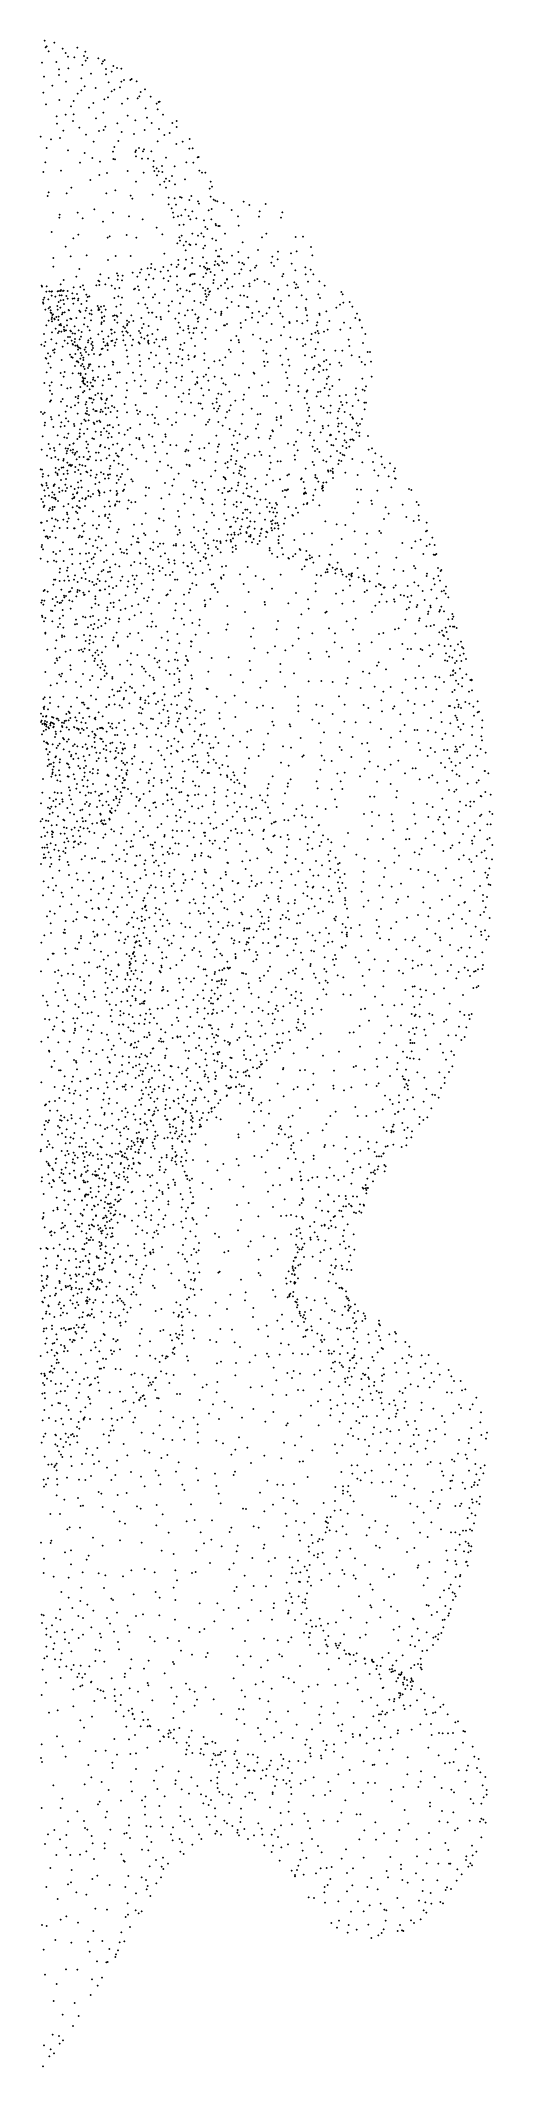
# Model space of a CAD drawing. Header units: metres. Extents: x -23.9 to 23.9, y -27.4 to 27.4.
# Drawn here: x 14.63 to 23.89, y -26.06 to 15.5 of the extents above; entities that cross this region are included whole.
import ezdxf

# ---------------------------------------------------------------- set-up
doc = ezdxf.new("R2010")
doc.units = ezdxf.units.M

msp = doc.modelspace()

# ---------------------------------------------------------------- linework, layer by layer
for p in [(14.7201, 15.5019, -0.2656), (14.7599, 15.3831, -1.2163), (14.9179, 15.459, -0.5715), (14.6616, 15.0474, 1.7058), (14.7356, 15.3599, 0.8222), (14.7986, 15.2808, -1.6572), (14.9584, 15.0629, -2.2921), (15.0875, 15.3352, 0.3208), (15.1451, 15.2439, -1.6677), (15.195, 15.1719, 1.0003), (15.328, 15.1588, -1.9427), (15.3882, 15.3535, -0.3711), (15.4893, 15.0005, -2.2822), (15.5262, 15.1852, -1.5361), (15.5483, 15.2706, -0.8346), (15.5604, 15.0889, 0.7261), (15.5936, 15.1464, 0.2759), (15.8181, 15.1371, -0.3758), (15.8901, 15.0277, 0.1104), (15.9155, 15.0777, -1.2639), (15.9451, 15.0996, -0.8002), (16.1246, 14.9815, -0.4342), (14.7015, 14.7594, 2.1343), (14.8769, 14.5752, -3.445), (15.008, 14.913, -2.6555), (15.0138, 14.7977, 1.9274), (15.1574, 14.6544, -3.1585), (15.2042, 14.9334, 1.515), (15.4715, 14.7233, -2.8711), (15.5378, 14.5619, 1.9076), (15.6684, 14.8225, 1.2679), (15.9737, 14.9204, 0.4159), (15.9774, 14.809, 0.7312), (16.0304, 14.6473, -2.4604), (16.0923, 14.8619, -1.9028), (16.1971, 14.9372, -1.4203), (16.2857, 14.6604, 0.5028), (16.2919, 14.9262, -0.9054), (16.3412, 14.693, -2.0631), (16.4752, 14.6912, -1.6029), (16.5037, 14.7114, -0.2807), (16.6012, 14.6663, -1.0983), (14.6905, 14.4317, -3.9186), (14.7481, 14.1958, -4.5509), (15.0155, 14.2828, -4.1022), (15.259, 14.1495, -4.3018), (15.3123, 14.264, -3.934), (15.3956, 14.4097, 2.1725), (15.4657, 14.4766, -3.3759), (15.7134, 14.2232, -3.6043), (15.7638, 14.5251, -2.9372), (15.9377, 14.2924, -3.2209), (16.0159, 14.3333, 1.7503), (16.0904, 14.4574, -2.7695), (16.1452, 14.4926, 1.272), (16.2614, 14.5389, 0.9067), (16.3044, 14.2033, 1.6029), (16.4159, 14.3106, -2.5892), (16.6266, 14.316, -2.1759), (16.6601, 14.3562, 0.5844), (16.6843, 14.4459, 0.2529), (16.7709, 14.5008, -0.8047), (16.8906, 14.3504, -1.507), (17.0098, 14.2089, 0.0814), (17.0542, 14.2407, -0.5059), (17.0775, 14.2453, -1.0858), (14.9654, 13.9437, -5.1103), (14.9687, 13.7963, -5.5412), (15.1512, 13.9796, 2.5852), (15.2985, 13.8477, -5.1765), (15.3132, 13.9885, -4.7463), (15.4268, 13.7173, -5.4842), (15.6228, 14.1229, -3.9419), (15.7721, 13.9071, -4.3794), (15.9218, 14.0244, -3.7863), (15.9583, 13.7343, 2.3793), (16.2073, 13.8006, -3.877), (16.416, 13.9585, -3.1386), (16.5748, 13.8677, 1.7594), (16.7884, 14.1103, 1.0158), (16.8143, 13.9167, -2.4657), (16.9088, 13.8064, 1.3293), (17.0367, 14.0894, -1.7074), (17.1412, 13.9817, 0.5102), (17.3332, 13.8129, 0.2752), (17.4225, 13.8498, -0.5506), (17.424, 13.7283, -1.2223), (14.6374, 13.5307, -6.2208), (14.8448, 13.4724, 2.8338), (15.0336, 13.4998, -6.2391), (15.1014, 13.6559, -5.8847), (15.5668, 13.5723, -5.838), (15.7231, 13.4253, 2.724), (15.8339, 13.6479, -5.3875), (15.9238, 13.6655, -5.0527), (16.1457, 13.3202, -6.2028), (16.2305, 13.4411, -5.2713), (16.2989, 13.6227, -4.2901), (16.5476, 13.5818, -3.6041), (16.7645, 13.6664, -2.9717), (17.035, 13.4371, 1.6589), (17.0596, 13.684, -2.3343), (17.1703, 13.5655, 1.2447), (17.2817, 13.6078, -1.906), (17.4159, 13.3759, 1.0578), (17.5442, 13.4247, 0.5582), (17.6902, 13.4825, -0.6155), (14.7332, 13.0056, 2.9191), (14.7611, 13.2946, -6.6656), (15.193, 13.2496, -6.7294), (15.4438, 12.9975, -7.0965), (15.5342, 13.1935, -6.818), (15.6923, 13.0928, 2.8218), (15.8515, 13.0192, -7.0027), (16.1162, 13.223, -6.5403), (16.1244, 13.0731, 2.6971), (16.1624, 13.0643, -6.8707), (16.577, 13.2131, -4.8013), (16.5884, 13.1286, -6.3314), (16.591, 13.247, -5.2268), (16.6511, 13.2963, -3.9645), (16.7118, 13.0754, -4.3238), (16.7361, 13.2252, 2.2549), (16.7549, 13.2664, -3.6103), (16.8358, 13.0781, -5.6645), (16.9048, 13.2266, -3.1355), (16.9435, 12.9141, -3.7969), (16.9541, 13.0269, -3.4464), (17.1247, 12.9261, -2.9184), (17.203, 13.1014, 1.8698), (17.3817, 12.918, -2.3036), (17.6216, 13.0041, 1.2294), (17.6824, 13.2852, -1.084), (17.7474, 13.2889, 0.0779), (17.7668, 12.997, -1.2639), (17.8516, 13.1088, -0.7497), (17.8741, 13.1111, -0.4158), (14.6922, 12.8061, -7.3047), (15.0544, 12.8325, -7.274), (15.261, 12.4812, -7.4947), (15.653, 12.6421, 2.9146), (15.8379, 12.7402, -7.3003), (15.9936, 12.7861, 2.8394), (16.4194, 12.8247, 2.6738), (16.5908, 12.6069, -7.3505), (16.7439, 12.7932, -7.0063), (16.9652, 12.8272, -4.3439), (17.0145, 12.8819, -6.5242), (17.0212, 12.7341, -4.7382), (17.0557, 12.8152, -5.1331), (17.0818, 12.5452, -4.0839), (17.1292, 12.8024, -5.5782), (17.169, 12.6037, -3.2), (17.2024, 12.4828, -3.514), (17.2056, 12.6682, -6.8537), (17.2704, 12.6193, 2.1797), (17.327, 12.7198, -6.4948), (17.3855, 12.5504, -5.8817), (17.5956, 12.6538, -1.9763), (17.8901, 12.8329, 0.8867), (17.942, 12.7906, -1.0129), (18.0104, 12.7931, -0.5439), (18.123, 12.6071, -0.1294), (18.1462, 12.5042, 0.5226), (14.7765, 12.3091, 2.8982), (14.7985, 12.39, -7.5515), (15.1718, 12.3692, 2.9633), (15.9793, 12.3655, 2.9214), (16.1665, 12.4289, -7.4639), (16.4809, 12.3196, -7.4971), (16.513, 12.2579, 2.7678), (16.9314, 12.3368, 2.5459), (17.2603, 12.28, -4.5809), (17.2613, 12.1405, -4.2139), (17.3171, 12.0599, -3.4138), (17.3812, 12.2676, 2.2426), (17.4123, 12.1348, -7.4758), (17.4889, 12.2939, -5.5222), (17.5286, 12.2747, -2.3863), (17.6809, 12.2283, -6.2343), (17.7225, 12.3153, -7.1971), (17.8587, 12.2007, -6.5224), (17.8813, 12.1561, 1.6097), (18.102, 12.4624, -0.8509), (18.1219, 12.2958, 0.8922), (18.1798, 12.2345, -0.445), (18.2133, 12.2179, 0.0863), (18.2584, 12.2061, -7.6538), (18.3829, 12.1714, -7.0849), (18.7956, 12.1968, -7.6221), (18.9107, 12.1245, -7.9291), (19.2476, 12.1481, -7.8402), (15.0196, 11.8696, 2.8999), (15.0222, 11.9273, -7.7131), (15.3923, 11.9709, 2.9862), (15.4967, 11.8547, -7.7086), (15.733, 12.0384, 2.9587), (15.9121, 11.7858, -7.7061), (16.115, 11.9724, 2.8779), (16.4452, 11.8938, -7.6498), (16.7255, 11.8328, 2.6847), (17.0103, 11.6632, 2.5724), (17.3451, 11.9725, -3.7925), (17.3624, 11.8765, -3.1023), (17.4485, 11.8979, -4.4006), (17.4771, 11.7185, -2.8108), (17.5216, 11.916, -4.7445), (17.5661, 11.7248, -7.6784), (17.5992, 12.0337, 2.051), (17.6713, 11.8989, -2.176), (17.7053, 11.8319, -5.3419), (17.7429, 12.0003, -5.8445), (17.8241, 11.8555, 1.8221), (17.984, 11.8096, -7.842), (18.01, 11.6796, -1.3789), (18.0767, 12.0163, 1.3713), (18.1367, 11.8313, -6.5322), (18.1375, 12.048, -0.9471), (18.224, 11.7369, -0.5812), (18.2321, 11.7075, 1.0075), (18.2789, 11.6991, -0.2117), (18.3036, 11.6955, 0.4833), (18.5494, 12.0235, -7.9621), (18.6827, 11.8955, -6.9406), (18.6918, 11.7026, -8.2909), (19.113, 11.89, -8.2166), (19.1218, 11.9967, -7.2034), (19.5579, 11.8697, -7.3186), (19.5906, 11.9778, -8.0088), (14.8599, 11.5753, 2.8141), (15.1512, 11.2749, -7.8816), (15.3056, 11.446, 2.8587), (15.4097, 11.5221, -7.8022), (16.0079, 11.455, 2.8322), (16.0529, 11.4816, -7.7704), (16.4005, 11.5128, 2.7804), (16.5967, 11.4549, -7.7131), (17.1298, 11.5266, -7.6692), (17.4373, 11.3441, -7.7346), (17.478, 11.4643, -3.5453), (17.4916, 11.3935, -3.1055), (17.5285, 11.4958, -3.9606), (17.5662, 11.2989, -2.7823), (17.6144, 11.3723, -2.3487), (17.6805, 11.3184, 2.0465), (17.704, 11.3079, -4.3083), (17.7437, 11.538, -4.9019), (17.8197, 11.3192, -1.8601), (17.859, 11.4972, -5.3013), (17.9283, 11.5478, -5.6843), (17.971, 11.2357, -1.4595), (17.978, 11.4807, -7.9641), (18.0016, 11.2917, 1.5009), (18.0496, 11.633, -6.0118), (18.1529, 11.4369, -0.8476), (18.2262, 11.4059, 0.8402), (18.3282, 11.2248, 0.1736), (18.412, 11.5409, -6.491), (18.7735, 11.3598, -8.4441), (19.1702, 11.4667, -6.7563), (19.2605, 11.5415, -8.4773), (19.8625, 11.4737, -7.2117), (20.0121, 11.4783, -7.9675), (20.1731, 11.2665, -7.5033), (14.8959, 11.0404, 2.6761), (14.8978, 10.8629, -8.0255), (15.2521, 11.0725, 2.7413), (15.4276, 10.8116, -8.0091), (15.5787, 11.0922, -7.8962), (16.014, 10.9977, 2.6819), (16.1718, 11.0833, -7.83), (16.4781, 11.0786, 2.6782), (16.8277, 10.8304, -16.8746), (16.8946, 10.8378, -16.5217), (16.9038, 10.9169, -7.7846), (16.9777, 10.8067, -15.8538), (17.1494, 10.8571, 2.2972), (17.1681, 11.1306, -7.7207), (17.3144, 10.9027, -15.8652), (17.4221, 10.8568, -17.1536), (17.4553, 11, 2.1825), (17.4562, 10.9024, -15.4957), (17.581, 10.8159, -17.4424), (17.5907, 10.8328, -14.8795), (17.6068, 11.1972, -3.7283), (17.617, 11.0028, -16.003), (17.7388, 10.9391, 1.9212), (17.7448, 11.0419, -3.9881), (17.902, 10.8739, -1.5798), (17.9628, 11.0506, -15.9359), (17.9818, 10.8618, -4.5904), (18.0076, 10.8327, -1.1623), (18.0384, 10.9386, -4.9502), (18.0548, 10.8229, -14.2356), (18.0926, 10.8158, -0.8328), (18.2008, 10.8996, 0.5726), (18.2149, 10.9698, -14.773), (18.2285, 11.1932, -8.1698), (18.2611, 10.9146, -16.8309), (18.2686, 11.0777, -0.2371), (18.2935, 10.8884, -5.3965), (18.2974, 11.0767, -15.7813), (18.3558, 10.9717, -16.4648), (18.3963, 10.9361, -8.3284), (18.4571, 10.9418, -14.5073), (18.5586, 11.0889, -15.1755), (18.6864, 11.1653, -6.2912), (18.699, 10.9516, -16.6098), (18.7473, 10.8091, -5.9877), (18.7662, 10.9403, -8.5445), (18.8037, 10.9111, -14.1696), (18.8904, 11.0473, -14.7459), (19.0267, 10.8386, -13.7546), (19.0568, 10.8798, -6.2358), (19.0902, 11.204, -6.5348), (19.3597, 10.9461, -6.4759), (19.386, 11.0642, -14.9815), (19.4159, 10.8791, -16.3346), (19.4958, 11.0159, -15.6098), (19.5024, 11.1717, -8.5699), (19.7647, 11.1329, -6.887), (19.783, 10.9229, -14.5069), (19.8854, 11.1788, -8.3472), (20.0597, 10.8507, -6.9505), (20.2017, 11.0983, -7.8613), (14.657, 10.4723, 8.8248), (14.6622, 10.4519, 9.5731), (14.7573, 10.4574, 9.2446), (15.0436, 10.5029, 2.5093), (15.1044, 10.5855, -8.1595), (15.309, 10.4413, -17.6169), (15.3645, 10.6584, 2.5971), (15.4485, 10.4443, -16.7397), (15.5015, 10.4827, -17.1043), (15.775, 10.4792, -16.3222), (15.8204, 10.5755, -17.6024), (15.8362, 10.5648, -16.6482), (15.841, 10.4858, -18.0537), (15.861, 10.7084, 2.5969), (15.9622, 10.5013, -8.0816), (16.0312, 10.6309, -17.143), (16.0876, 10.4756, -15.8446), (16.1619, 10.4089, -15.4538), (16.1972, 10.7281, -7.9482), (16.2131, 10.5945, -16.1837), (16.2185, 10.675, -16.7274), (16.2498, 10.4214, -18.4431), (16.2991, 10.5795, -17.9293), (16.3174, 10.6748, -17.5287), (16.5179, 10.7424, -16.4549), (16.5463, 10.4003, -8.049), (16.5685, 10.4106, -18.6038), (16.6141, 10.6543, -17.8029), (16.6292, 10.4568, -14.9558), (16.6694, 10.7413, -16.05), (16.6977, 10.8053, 2.5191), (16.7967, 10.5966, -18.0815), (16.8491, 10.4376, -14.6219), (16.8575, 10.6992, -15.5491), (16.9474, 10.6155, -15.1076), (17.0917, 10.7581, -17.6332), (17.1542, 10.6213, -18.1102), (17.1733, 10.3911, -18.6388), (17.2465, 10.7822, -15.2375), (17.251, 10.569, 2.0926), (17.2954, 10.6634, -14.7341), (17.4282, 10.6614, -7.9418), (17.431, 10.4936, -13.8457), (17.4995, 10.4119, -18.4869), (17.6961, 10.6867, -2.5724), (17.6973, 10.6722, -17.7939), (17.719, 10.7071, -3.2257), (17.7486, 10.4973, -2.2414), (17.7594, 10.7145, -14.1291), (17.7902, 10.513, -18.1496), (17.7942, 10.7134, -3.5887), (17.9033, 10.4923, 1.2782), (17.9632, 10.4249, -1.1317), (17.9717, 10.6495, -13.649), (18.0243, 10.725, -8.1645), (18.0435, 10.804, -17.3264), (18.0636, 10.412, -0.7398), (18.1198, 10.7542, 0.872), (18.1774, 10.526, -17.9595), (18.182, 10.5871, -0.0298), (18.2042, 10.6948, -0.3475), (18.2731, 10.4084, -4.3578), (18.3337, 10.476, -12.6333), (18.3606, 10.7889, -13.8997), (18.4106, 10.5265, -8.4422), (18.4513, 10.6096, -5.1014), (18.4573, 10.5943, -13.0395), (18.4738, 10.4203, -4.7472), (18.5619, 10.4506, -17.9865), (18.6087, 10.7131, -5.6034), (18.7091, 10.7218, -13.4008), (18.7959, 10.4637, -12.6363), (18.9143, 10.5157, -17.5808), (18.9201, 10.4587, -5.5954), (18.9334, 10.7789, -16.9794), (19.0185, 10.5808, -13.0038), (19.0753, 10.6093, -5.9944), (19.2262, 10.5568, -17.2584), (19.3127, 10.5094, -8.7439), (19.4966, 10.3927, -6.0419), (19.5909, 10.6663, -6.3511), (19.6058, 10.7131, -8.6799), (19.691, 10.4814, -13.2148), (19.8331, 10.542, -13.5204), (19.8525, 10.7843, -14.1133), (19.8589, 10.4239, -17.0016), (19.8756, 10.5029, -8.4419), (19.9066, 10.4364, -6.4957), (20.065, 10.7043, -16.1682), (20.114, 10.5538, -6.7813), (20.1704, 10.7995, -15.0061), (20.226, 10.7063, -14.5297), (20.3461, 10.5621, -7.4749), (20.453, 10.4755, -14.205), (14.685, 10.1281, 14.9265), (14.6871, 10.1847, 12.8999), (14.6891, 10.1034, 14.094), (14.7099, 10.2247, 8.0957), (14.7287, 9.9826, 7.3362), (14.7495, 10.3483, -17.1657), (14.7895, 10.1939, 12.1755), (14.8006, 10.0061, 15.3769), (14.8128, 10.3564, -16.5942), (14.8291, 10.0328, 13.2864), (14.8564, 10.3506, 10.6998), (14.8628, 10.2666, 11.3023), (14.8694, 10.3537, 8.8793), (14.934, 10.2442, 2.3161), (14.9743, 10.0554, -15.8329), (14.9807, 10.3553, -17.4194), (14.9812, 9.978, 12.695), (15.006, 10.14, 11.8733), (15.0125, 10.3618, -18.0445), (15.0256, 10.2718, -18.4045), (15.0352, 10.0222, 8.0925), (15.0432, 10.1725, 11.5405), (15.047, 10.366, 10.1058), (15.0532, 10.3866, 9.3876), (15.066, 10.2776, 9.0439), (15.0934, 10.3604, -16.9558), (15.1034, 10.1785, -8.454), (15.108, 10.3712, 9.6497), (15.1132, 10.0986, 8.522), (15.1639, 10.2629, 10.5697), (15.1856, 10.3619, -16.5375), (15.1922, 10.2071, 10.8727), (15.2864, 10.3156, 9.8565), (15.2941, 10.204, -18.7176), (15.3042, 10.1008, -19.0339), (15.3288, 10.2146, 9.371), (15.3789, 10.3011, -16.2527), (15.4026, 10.1706, 10.504), (15.4086, 10.2057, 10.2471), (15.4664, 10.0985, 10.8088), (15.5206, 10.3885, -18.2485), (15.5697, 10.2874, -8.2455), (15.5782, 10.1563, 9.669), (15.5788, 10.0145, 9.1663), (15.5964, 10.2408, -15.8519), (15.6337, 10.2529, -18.7059), (15.8049, 10.0579, -8.5047), (15.8235, 10.0148, 10.3319), (15.8378, 9.9782, 2.227), (15.8689, 10.0445, 9.8744), (15.9356, 10.0572, -15.0491), (15.9654, 9.9827, 10.1349), (16.1426, 10.2212, -8.2456), (16.1877, 10.0386, -14.6862), (16.2301, 10.251, -15.0525), (16.2768, 10.0831, 2.2306), (16.3028, 10.2272, -18.9437), (16.6357, 10.1133, -14.1763), (16.6529, 10.3838, 2.3083), (16.7373, 10.2237, -18.9646), (16.7826, 10.0911, -13.71), (16.825, 10.0112, -13.2145), (16.9384, 10.2361, 2.117), (16.9778, 10.2942, -13.982), (17.0667, 10.1194, -19.1373), (17.2616, 10.0632, -8.2249), (17.3244, 10.1533, -12.6744), (17.4401, 10.3674, -13.3313), (17.4919, 10.1087, -12.2135), (17.552, 10.2491, -8.174), (17.6302, 10.3776, 1.6226), (17.6925, 10.3536, -12.8403), (17.7435, 9.9764, -19.2177), (17.7823, 10.1586, -2.618), (17.9132, 10.1218, 0.7372), (17.9732, 10.0806, -11.7444), (18.0073, 10.3677, -12.5663), (18.0079, 10.2994, -8.2908), (18.022, 10.182, -18.8281), (18.0282, 10.2495, -3.4206), (18.0347, 10.2471, 0.0856), (18.0784, 10.2864, -0.3372), (18.0915, 10.3406, -18.4532), (18.1072, 10.3554, -3.882), (18.1179, 9.9851, -3.1792), (18.442, 10.2105, -8.5423), (18.4587, 10.0199, -3.8772), (18.5522, 10.1366, -11.8726), (18.6962, 10.0572, -4.3796), (18.7307, 10.2729, -18.2562), (18.8049, 10.2656, -5.0049), (18.8653, 10.0384, -18.5608), (18.8703, 10.2397, -12.1842), (18.8935, 10.0293, -11.7596), (19.0602, 10.1541, -18.1827), (19.3193, 10.0247, -5.3216), (19.4187, 10.2219, -12.4595), (19.4209, 10.1994, -5.7604), (19.5097, 10.0511, -8.6544), (19.5613, 10.157, -17.7409), (19.7227, 10.2651, -17.4059), (19.8797, 10.0305, -12.7008), (19.9864, 10.2717, -13.1841), (20.0656, 10.0168, -6.2269), (20.0767, 9.9763, -8.1686), (20.0799, 10.19, -17.0951), (20.3273, 10.2917, -13.623), (20.3638, 10.2212, -7.2793), (20.6953, 10.0235, -13.8797), (20.7686, 10.0798, -16.2527), (20.7998, 10.3414, -14.8525), (20.8219, 10.2977, -15.6138), (20.8391, 10.1269, -14.3233), (20.9718, 10.139, -15.3519), (21.0226, 10.0418, -14.6938), (14.7523, 9.6563, 7.011), (14.8005, 9.7519, -15.3589), (14.8411, 9.9646, 15.682), (14.842, 9.9204, 14.5189), (14.8558, 9.9106, 16.3717), (14.8612, 9.7862, -9.0149), (14.8681, 9.7402, 16.738), (14.8698, 9.8218, -19.6055), (14.8716, 9.8703, 14.2511), (14.8858, 9.8813, 13.612), (14.9133, 9.7938, 13.9338), (14.9236, 9.7825, 7.5324), (14.9455, 9.5911, -19.9742), (14.9559, 9.8295, 16.1162), (14.9944, 9.7681, 15.7553), (15.0016, 9.8364, 2.0708), (15.017, 9.6655, 14.1385), (15.0294, 9.6744, 13.7005), (15.0467, 9.683, 15.2908), (15.0538, 9.6615, 14.9615), (15.0698, 9.8871, 7.8847), (15.0847, 9.9156, 12.4289), (15.111, 9.5681, 14.6285), (15.1111, 9.6275, 16.052), (15.1305, 9.9254, -19.3897), (15.1723, 9.7594, 12.6732), (15.1728, 9.6575, 7.7724), (15.2062, 9.9741, 8.2675), (15.2132, 9.9672, -15.5612), (15.2464, 9.7972, -15.1823), (15.2664, 9.7907, 12.2263), (15.3326, 9.6379, -14.8813), (15.3645, 9.8071, 11.9097), (15.4264, 9.9603, 11.6469), (15.4453, 9.9355, 8.6147), (15.5213, 9.6763, -9.2469), (15.5387, 9.8071, 2.0965), (15.5594, 9.9617, -19.3563), (15.5985, 9.6286, -19.7432), (15.6385, 9.9007, -15.1231), (15.6642, 9.7582, -8.8887), (15.6725, 9.9694, 11.0843), (15.6793, 9.8861, 8.9131), (15.8201, 9.9742, 9.5118), (15.8771, 9.6867, 8.6053), (15.8838, 9.718, 11.4309), (15.8868, 9.9276, 10.7407), (15.8925, 9.8091, 9.0714), (15.8938, 9.8229, -19.5239), (15.9369, 9.747, -14.339), (15.9428, 9.8415, 11.0277), (16.0795, 9.5699, 8.6947), (16.089, 9.5734, 11.3532), (16.1204, 9.8501, 10.5843), (16.1514, 9.7701, 9.4571), (16.1533, 9.8613, 9.7899), (16.1929, 9.8541, 10.3443), (16.2067, 9.838, -14.1463), (16.2078, 9.7131, 10.8824), (16.285, 9.9121, -19.4284), (16.3265, 9.6284, 9.3082), (16.3667, 9.603, -12.7637), (16.404, 9.6616, 9.5834), (16.4052, 9.7571, 9.9443), (16.4105, 9.6858, -8.7588), (16.4442, 9.727, 10.4244), (16.4971, 9.8635, -13.6219), (16.5373, 9.7502, -19.6212), (16.7008, 9.8118, -12.7274), (16.7118, 9.6039, 10.0279), (16.7487, 9.6888, -11.8867), (16.8464, 9.6458, -8.6892), (16.8465, 9.9165, 1.946), (16.9185, 9.9169, -12.4881), (16.9268, 9.9162, -19.435), (17.0081, 9.8313, -8.4427), (17.0353, 9.5669, -19.7887), (17.0917, 9.8316, 1.6474), (17.099, 9.7848, -11.6703), (17.2605, 9.9474, -11.9409), (17.3932, 9.7971, 1.3188), (17.4614, 9.7157, -11.2406), (17.4689, 9.902, -19.3944), (17.4892, 9.6203, 0.9329), (17.5613, 9.5595, -8.686), (17.5967, 9.865, -8.3911), (17.6464, 9.9642, 1.1068), (17.6609, 9.647, -10.9647), (17.6627, 9.5912, 0.5094), (17.7776, 9.5973, -1.2582), (17.8076, 9.8853, -11.3882), (17.8252, 9.6014, -1.9853), (17.8541, 9.7945, 0.0464), (17.8591, 9.7325, -0.6352), (17.8753, 9.8252, -2.4762), (18.0162, 9.6132, -8.6396), (18.0481, 9.7872, -19.4274), (18.2167, 9.9252, -8.5574), (18.3332, 9.8701, -11.3695), (18.335, 9.9363, -19.136), (18.3407, 9.9061, -3.4267), (18.3948, 9.6577, -3.1892), (18.4111, 9.6604, -19.5268), (18.4562, 9.6831, -8.7378), (18.7322, 9.7039, -19.238), (18.7385, 9.6141, -3.5606), (18.8354, 9.769, -4.0092), (18.9661, 9.8171, -18.8709), (18.9706, 9.9103, -4.5227), (19.0917, 9.719, -11.5475), (19.1101, 9.9368, -8.6888), (19.1834, 9.8514, -18.6199), (19.2641, 9.9058, -4.9831), (19.3674, 9.6888, -4.6922), (19.5491, 9.9018, -18.2105), (19.5974, 9.8361, -12.1054), (19.6226, 9.6272, -4.9712), (19.7353, 9.7247, -5.3566), (19.7397, 9.7092, -8.4288), (19.887, 9.7506, -18.0668), (19.9977, 9.6985, -12.4081), (20.0925, 9.867, -17.6027), (20.1026, 9.7558, -5.9499), (20.2915, 9.6602, -12.7785), (20.3038, 9.7221, -6.6375), (20.3483, 9.9002, -7.5821), (20.3543, 9.8696, -6.9633), (20.4878, 9.9474, -13.369), (20.5172, 9.57, -13.0387), (20.5486, 9.7489, -17.1534), (20.7762, 9.5676, -13.4678), (20.8522, 9.7116, -16.6336), (20.9836, 9.6076, -13.9668), (21.0849, 9.8103, -14.4274), (21.1178, 9.8977, -15.5645), (21.1734, 9.7641, -15.1595), (21.1735, 9.7743, -15.936), (21.2183, 9.6091, -14.7676), (14.6521, 9.2602, -10.3305), (14.7015, 9.4801, 6.6822), (14.7135, 9.2348, 6.515), (14.733, 9.3151, -14.8158), (14.8515, 9.3735, 6.8909), (14.8703, 9.5183, -9.6595), (14.8866, 9.1448, -10.7667), (14.9247, 9.165, -14.5656), (14.9596, 9.2891, 17.3418), (14.9914, 9.5008, 1.8516), (15.0087, 9.5384, 7.3556), (15.0576, 9.53, 16.9684), (15.0864, 9.2211, -10.5031), (15.1179, 9.5402, 14.3326), (15.1271, 9.3412, -10.1022), (15.1562, 9.5532, 15.628), (15.1915, 9.2865, 7.3256), (15.1971, 9.4191, 13.8601), (15.2373, 9.4201, 16.5819), (15.2431, 9.5477, -9.5735), (15.257, 9.538, 13.1595), (15.2727, 9.3448, -14.5704), (15.2904, 9.2737, 14.0517), (15.2935, 9.4938, -20.0161), (15.3003, 9.2634, 17.0172), (15.3295, 9.3147, 15.3309), (15.338, 9.4864, 1.8697), (15.3397, 9.3806, 13.4255), (15.3493, 9.2392, 14.5538), (15.3875, 9.2511, 16.347), (15.391, 9.2179, 16.6263), (15.4035, 9.1596, -11.0502), (15.4146, 9.5565, 8.0162), (15.4233, 9.1995, 15.5308), (15.437, 9.3743, 13.1013), (15.4467, 9.185, 15.8791), (15.4643, 9.4289, 12.8096), (15.4728, 9.5208, 12.4522), (15.5376, 9.1621, 7.7234), (15.5573, 9.2076, 1.6654), (15.6071, 9.3121, -14.0797), (15.6144, 9.3518, -20.1443), (15.6371, 9.5572, 11.8654), (15.6569, 9.3891, -9.9973), (15.676, 9.2743, -10.7509), (15.6907, 9.151, 7.9538), (15.6964, 9.3166, 12.3834), (15.7044, 9.2408, 12.6248), (15.7082, 9.1927, -11.4003), (15.8206, 9.4726, 8.3704), (15.8823, 9.174, -12.2699), (15.8938, 9.5348, 11.6066), (15.9045, 9.1809, 12.1258), (15.9223, 9.3817, -13.7586), (15.9271, 9.317, 11.7922), (15.9616, 9.2448, 8.3637), (16.0023, 9.2875, -13.0568), (16.0052, 9.2564, -20.1358), (16.0086, 9.155, 1.5851), (16.0146, 9.2502, -11.6084), (16.0213, 9.4347, -9.7403), (16.0813, 9.339, -10.535), (16.0888, 9.4902, 1.8223), (16.1024, 9.3441, -12.0492), (16.1499, 9.2406, 11.6255), (16.15, 9.5186, -13.3515), (16.1654, 9.3008, 8.6056), (16.1916, 9.3702, -11.2771), (16.3117, 9.5296, 11.1536), (16.3284, 9.4552, -9.3592), (16.3315, 9.348, 11.317), (16.3739, 9.2587, 1.5631), (16.3917, 9.5334, -12.2014), (16.397, 9.1451, 11.4518), (16.4155, 9.5093, -11.6957), (16.4742, 9.449, -10.8553), (16.506, 9.2452, 8.9123), (16.528, 9.3655, 11.0835), (16.6419, 9.3132, -20.0714), (16.6475, 9.5452, -11.2232), (16.6645, 9.2802, 9.0949), (16.677, 9.5017, 10.5846), (16.696, 9.4111, -10.5242), (16.7603, 9.3854, 9.3231), (16.8242, 9.4484, -10.861), (16.8297, 9.4544, 9.7092), (16.8361, 9.3186, -9.4671), (16.8433, 9.3475, -10.0081), (16.8474, 9.2797, 1.2999), (16.9239, 9.4828, 10.0264), (16.9669, 9.3007, 9.4405), (17.0059, 9.3705, -9.0462), (17.066, 9.2286, 10.5435), (17.1341, 9.3635, -10.1904), (17.1957, 9.4097, -10.5926), (17.1977, 9.3632, 1.0198), (17.2295, 9.1777, -9.6496), (17.4464, 9.4864, -19.8488), (17.4925, 9.172, 0.1768), (17.5022, 9.2609, -8.9968), (17.5452, 9.1525, -0.1734), (17.58, 9.2938, -10.2773), (17.6828, 9.5055, 0.1386), (17.7268, 9.3943, -0.8045), (17.7674, 9.504, -0.3422), (17.7965, 9.2344, -20.0804), (17.941, 9.5102, -10.7644), (18.0117, 9.3817, -2.2977), (18.237, 9.5559, -2.8827), (18.4964, 9.1616, -2.7025), (18.5343, 9.3508, -8.7316), (18.6438, 9.4424, -19.6588), (18.6932, 9.3595, -3.1641), (18.6972, 9.3075, -10.9225), (18.9865, 9.469, -11.2659), (19.139, 9.3829, -3.6781), (19.2653, 9.3144, -19.4487), (19.3573, 9.3579, -11.5642), (19.5644, 9.4564, -4.5129), (19.665, 9.1804, -4.0819), (19.751, 9.4112, -18.7784), (19.8911, 9.3685, -4.848), (20.0153, 9.2332, -18.664), (20.0177, 9.3824, -5.2698), (20.0568, 9.2718, -12.2833), (20.1733, 9.3624, -18.2542), (20.1906, 9.4779, -7.8697), (20.2681, 9.5069, -17.9113), (20.271, 9.1717, -12.519), (20.3158, 9.5433, -7.5391), (20.3223, 9.3131, -6.0062), (20.3303, 9.4939, -6.3756), (20.4396, 9.1519, -6.4033), (20.4434, 9.5297, -7.0461), (20.9475, 9.3651, -16.7864), (20.965, 9.2357, -13.5829), (21.2422, 9.2993, -14.3869), (21.2863, 9.4801, -15.4116), (14.7385, 8.9917, -20.6824), (14.7507, 8.9734, 6.4911), (14.7842, 9.0833, 17.6613), (14.79, 8.8776, 17.8048), (14.8337, 9.0253, -11.1172), (14.8407, 8.7872, -11.4468), (14.9161, 9.1001, 1.5765), (15.0633, 8.9481, 17.5491), (15.2384, 9.0577, -20.4977), (15.2626, 9.008, -14.2112), (15.2907, 8.9961, -11.4694), (15.3368, 8.8215, 17.4343), (15.3428, 9.0733, 14.2517), (15.3712, 8.9201, 7.4267), (15.3913, 8.9228, 13.9606), (15.4088, 8.8977, 14.5632), (15.4472, 8.974, 14.8834), (15.4537, 9.088, 13.5689), (15.4642, 8.8296, 13.7375), (15.4769, 9.0435, 15.1394), (15.4868, 8.8652, -12.0819), (15.5097, 8.9964, -13.8381), (15.5112, 8.9492, 16.8427), (15.5194, 8.8109, 1.3734), (15.5375, 8.7632, 15.3324), (15.5678, 9.1146, 13.2836), (15.6036, 8.7852, 15.7987), (15.6172, 9.0579, -20.3565), (15.6245, 8.8594, 7.7708), (15.627, 8.8233, 16.6058), (15.6551, 8.8606, 16.3439), (15.7307, 9.0707, 12.9081), (15.8294, 8.8127, 8.0498), (15.844, 9.0477, 8.1294), (15.8624, 9.0631, -12.7512), (15.9486, 8.8112, 12.4842), (16.1142, 8.9108, 8.3313), (16.1159, 8.852, -20.3437), (16.1233, 8.9032, 1.3502), (16.4093, 9.0164, 8.6237), (16.4311, 8.8724, 11.6832), (16.656, 9.0516, 11.2602), (16.6726, 8.9187, 8.7795), (16.6745, 8.8212, 11.4623), (16.8529, 8.9765, 9.0242), (16.8969, 9.1006, 10.9453), (16.9604, 8.8023, 11.163), (16.9961, 9.0409, 0.8999), (17.076, 8.88, 10.9595), (17.2033, 8.7754, 9.1531), (17.2738, 9.0679, 0.52), (17.3023, 8.8946, 9.3841), (17.417, 8.8862, 10.5094), (17.4584, 9.0133, 10.0579), (17.529, 8.8417, -20.2991), (17.537, 8.9651, 9.7302), (17.6609, 9.0429, -9.4451), (17.6718, 8.9584, -0.6537), (17.7835, 9.0063, -1.3821), (17.7954, 9.0281, -9.9975), (17.9892, 8.949, -20.2269), (17.9926, 9.0825, -10.3508), (18.0809, 8.7867, -1.8328), (18.1947, 8.9231, -8.8902), (18.3025, 8.9411, -10.4271), (18.3673, 8.846, -20.2251), (18.4169, 8.9992, -2.3982), (18.5329, 9.1152, -19.9697), (18.7853, 8.8809, -20.0857), (18.79, 9.1286, -2.9221), (19.2013, 9.1363, -3.3328), (19.2155, 8.9141, -8.4769), (19.2292, 8.8224, -2.8834), (19.2606, 9.079, -19.7108), (19.2905, 8.9071, -11.2942), (19.5471, 9.0338, -11.605), (19.5919, 8.8532, -8.1837), (19.7094, 8.9564, -3.6976), (19.733, 8.8298, -19.5958), (20.0554, 9.0436, -4.4694), (20.0841, 8.7502, -12.1565), (20.1959, 9.0033, -7.5829), (20.227, 8.7537, -19.004), (20.2412, 8.7938, -7.3254), (20.2502, 9.0328, -5.2618), (20.3301, 8.8536, -7.0078), (20.3608, 8.822, -4.9868), (20.4303, 8.7394, -6.4806), (20.4403, 8.9176, -6.019), (20.4876, 8.9504, -12.7584), (20.4974, 8.7503, -5.6247), (20.5626, 8.861, -18.1986), (20.6747, 9.1377, -17.615), (20.7546, 8.8933, -13.1847), (20.7997, 8.8295, -17.7045), (20.8205, 9.1405, -17.2848), (21.0102, 9.0408, -16.9806), (21.1645, 9.0078, -16.5517), (21.2121, 8.9074, -14.1943), (21.284, 8.8489, -16.1147), (21.3387, 9.111, -14.6792), (21.3867, 9.1102, -15.0505), (21.405, 8.912, -15.5421), (14.7078, 8.4769, 18.0054), (14.7564, 8.6963, -20.887), (14.8229, 8.422, 1.2372), (14.8237, 8.3152, -11.7224), (14.8641, 8.4926, 6.5528), (15.0442, 8.6803, -11.6995), (15.056, 8.4368, 6.8908), (15.104, 8.6039, -14.0717), (15.1288, 8.7049, 17.6951), (15.1851, 8.368, -12.0938), (15.2503, 8.3793, -13.6726), (15.2927, 8.6713, 7.2716), (15.4167, 8.6736, 14.4417), (15.4465, 8.3965, 7.4343), (15.4538, 8.6422, -13.5595), (15.4562, 8.6712, 14.7085), (15.4915, 8.5101, 14.1585), (15.4989, 8.5951, 14.9393), (15.5001, 8.5033, -12.6825), (15.507, 8.5618, -13.1887), (15.5105, 8.5264, 17.5225), (15.5148, 8.4717, -20.7125), (15.532, 8.3138, 14.9442), (15.5433, 8.5696, 7.5903), (15.5472, 8.4464, 15.1513), (15.5577, 8.658, 13.5439), (15.5906, 8.4135, 15.4206), (15.5925, 8.4974, 1.1961), (15.6382, 8.3453, 13.669), (15.6569, 8.4859, 17.2281), (15.6859, 8.4114, 15.8641), (15.6999, 8.7274, 13.1164), (15.7057, 8.4102, 13.2095), (15.7085, 8.5422, 16.0743), (15.7148, 8.5872, 7.8307), (15.751, 8.5216, 16.8563), (15.8076, 8.5973, 12.9076), (15.9069, 8.4281, 8.0634), (15.9167, 8.5309, 12.6255), (16.0314, 8.6407, 12.3027), (16.0321, 8.5554, 8.2729), (16.0641, 8.5562, 1.0872), (16.181, 8.404, -20.5766), (16.2101, 8.6883, 8.3963), (16.2565, 8.6964, 11.8474), (16.3955, 8.4789, 8.5147), (16.4033, 8.328, 11.7968), (16.5287, 8.6863, 8.5883), (16.5633, 8.5236, 11.6496), (16.6884, 8.4084, -20.558), (16.6997, 8.6499, 0.8103), (16.7781, 8.5233, 8.7438), (17.0171, 8.3745, 11.403), (17.0473, 8.4553, -20.5214), (17.0878, 8.5223, 8.9304), (17.216, 8.7095, 0.3521), (17.2205, 8.488, 11.1779), (17.3863, 8.3915, -20.5447), (17.4165, 8.5822, 10.8691), (17.5184, 8.5319, 9.2575), (17.5327, 8.6028, -0.3704), (17.6817, 8.3388, 9.2643), (17.7436, 8.7085, 10.0825), (17.8075, 8.4505, 9.5396), (17.84, 8.4959, -1.1867), (17.8453, 8.4729, 10.4284), (17.8485, 8.5921, 9.8228), (17.9274, 8.366, -20.541), (17.9741, 8.6088, -1.5097), (18.0245, 8.6449, -9.1333), (18.0742, 8.5253, -9.7366), (18.0876, 8.3326, -9.3681), (18.1989, 8.609, -10.0919), (18.3484, 8.5718, -1.8805), (18.3825, 8.4704, -10.3372), (18.429, 8.4398, -20.4671), (18.6212, 8.6551, -8.6927), (18.7029, 8.6303, -2.176), (18.9036, 8.3787, -20.4167), (19.0037, 8.6861, -10.9887), (19.0138, 8.6707, -2.4709), (19.1706, 8.431, -8.304), (19.304, 8.4886, -11.2885), (19.6668, 8.6928, -3.1832), (19.6932, 8.581, -11.7449), (19.7289, 8.4342, -19.9987), (19.9162, 8.417, -12.0214), (20.0505, 8.6721, -19.4238), (20.1018, 8.3221, -7.2584), (20.2207, 8.5466, -3.66), (20.3381, 8.6996, -4.324), (20.4555, 8.3733, -6.3203), (20.4969, 8.4577, -4.1341), (20.5062, 8.5675, -4.7446), (20.54, 8.6059, -18.5556), (20.557, 8.3442, -5.9674), (20.6102, 8.4136, -5.2838), (20.757, 8.5468, -13.1476), (21.0956, 8.368, -17.1389), (21.2287, 8.5641, -14.4004), (21.2329, 8.3362, -16.5042), (21.2767, 8.3198, -14.7723), (21.3027, 8.4056, -16.145), (21.4166, 8.6088, -15.26), (14.8284, 8.092, 6.4935), (14.8459, 8.1177, -20.9714), (14.869, 8.2526, -14.2046), (15.0534, 8.0915, 6.9471), (15.0847, 8.146, -13.9628), (15.1766, 8.0008, 1.0571), (15.2572, 7.9767, -12.4685), (15.3413, 8.0175, -20.8094), (15.3538, 8.1915, -12.8222), (15.4006, 8.1597, -13.3814), (15.4059, 8.2097, 17.8778), (15.4098, 8.069, 7.5137), (15.5003, 8.2815, 14.7039), (15.5604, 8.0358, 14.9203), (15.574, 8.0837, 14.4741), (15.5854, 7.9039, 14.2367), (15.586, 7.9625, 13.8224), (15.6334, 8.1695, 7.6703), (15.646, 8.1626, 15.4766), (15.6759, 8.1646, 17.6116), (15.6926, 8.0757, 13.2225), (15.7122, 7.9344, 7.9486), (15.7234, 8.1358, 15.7607), (15.7561, 7.9017, 13.0602), (15.7581, 8.2276, -20.6825), (15.785, 7.8998, -20.7402), (15.8085, 8.2621, 17.1662), (15.8701, 8.1654, 16.3725), (15.8745, 7.9293, 16.1735), (15.8861, 8.1406, 12.7548), (15.8884, 8.2557, 16.9274), (15.9602, 8.0558, 17.0806), (15.9615, 7.9644, 16.5526), (15.9812, 8.13, 8.1063), (15.9962, 8.1572, 12.4558), (16.0216, 7.9645, 16.7923), (16.09, 8.2162, 0.9843), (16.0995, 8.0068, 8.3038), (16.1009, 8.2127, 12.1664), (16.1476, 7.9789, 12.0685), (16.2037, 7.9007, -20.6733), (16.3565, 8.0445, 8.4961), (16.3817, 8.1805, 0.8239), (16.5823, 8.0271, -20.632), (16.612, 7.9131, 11.7067), (16.7555, 8.266, 11.545), (16.7936, 8.2635, 0.5424), (17.0153, 7.9809, 11.4037), (17.2019, 8.2092, 0.139), (17.4633, 8.1895, 9.0724), (17.523, 8.0919, 11.1281), (17.5625, 8.2652, -0.4248), (17.6779, 8.2475, 10.9006), (17.7157, 8.0732, 9.2003), (17.8705, 8.059, -0.7953), (17.9151, 8.0487, 10.8098), (17.9495, 7.9523, 9.3278), (17.9698, 8.2258, 10.5472), (18.1604, 8.0515, -1.1076), (18.1853, 7.9562, 10.5611), (18.2426, 8.1554, 10.1785), (18.2428, 8.0794, -9.0291), (18.278, 7.9481, 9.6436), (18.2782, 8.2587, -10.0819), (18.3053, 8.0012, 9.9318), (18.3416, 8.244, -1.5019), (18.5023, 8.2972, -8.727), (18.5046, 7.9153, -8.6214), (18.5277, 8.0211, -10.4129), (18.6273, 8.1115, -1.6282), (18.7907, 8.1366, -8.4079), (18.8027, 8.235, -10.7957), (18.9581, 7.9516, -10.9408), (19.2031, 8.2115, -20.4332), (19.2741, 8.2105, -2.1803), (19.4579, 8.0627, -11.509), (19.6684, 8.3121, -2.5531), (19.7502, 8.0138, -2.172), (19.7537, 8.0097, -20.1951), (19.7778, 7.9213, -7.4002), (19.9155, 8.2966, -2.8067), (20.049, 8.1665, -12.2053), (20.0861, 8.3013, -19.7399), (20.0928, 8.0523, -2.5289), (20.1155, 7.9054, -6.9132), (20.1341, 7.9665, -19.8473), (20.2915, 8.2007, -6.8609), (20.3229, 8.2939, -3.2676), (20.368, 8.2984, -19.2548), (20.3821, 7.9952, -19.4186), (20.4373, 7.9631, -2.7698), (20.5413, 8.2174, -3.6081), (20.5824, 8.0115, -18.9312), (20.7556, 7.9471, -3.3791), (20.7626, 8.206, -4.9275), (20.7918, 8.0879, -18.2357), (20.8148, 8.0218, -4.1755), (20.8944, 8.2285, -17.8403), (20.9098, 8.075, -13.6218), (21.0281, 8.0026, -17.4472), (21.0924, 8.2423, -13.9549), (21.1431, 8.1205, -14.2614), (21.2712, 8.0726, -16.2659), (21.2728, 7.9377, -15.4621), (21.3012, 8.0744, -15.9342), (14.6453, 7.8832, -11.7535), (14.6822, 7.842, -14.2243), (14.7177, 7.6068, 6.3808), (14.7207, 7.869, 6.3271), (14.7254, 7.659, 18.3542), (14.8485, 7.7802, -12.0125), (14.8583, 7.7302, 6.6774), (14.8964, 7.5727, 6.8997), (15.012, 7.815, 7.0386), (15.0482, 7.5806, -20.9181), (15.0621, 7.6688, -12.2852), (15.1289, 7.5925, 18.2507), (15.1496, 7.8902, 18.1149), (15.1565, 7.7486, 7.3541), (15.2029, 7.6897, -13.7648), (15.318, 7.6352, -12.688), (15.3266, 7.5963, 0.978), (15.3953, 7.8454, 18.0537), (15.4439, 7.5237, 14.3651), (15.4711, 7.6449, -20.8433), (15.5321, 7.7213, 13.8607), (15.5545, 7.856, 13.5872), (15.5556, 7.698, 7.9757), (15.5839, 7.8401, 14.6586), (15.595, 7.5336, 8.1532), (15.6179, 7.7114, 15.062), (15.6295, 7.8192, 13.357), (15.7185, 7.6616, 15.3572), (15.7362, 7.6315, 13.0909), (15.7871, 7.6921, 15.6501), (15.8399, 7.7018, 17.8158), (15.8551, 7.6752, 0.9386), (15.8559, 7.88, 17.5631), (15.9034, 7.8865, 8.1928), (15.9341, 7.5485, 16.1547), (15.9717, 7.8341, 12.5422), (15.9867, 7.4851, 8.5486), (16.0104, 7.606, 12.4356), (16.0485, 7.6164, 17.372), (16.0688, 7.8843, 12.2926), (16.1177, 7.5657, 16.9002), (16.2006, 7.7736, 8.5525), (16.2308, 7.6123, 12.0267), (16.4035, 7.8734, 11.8731), (16.4217, 7.5088, 11.8016), (16.4735, 7.5528, 8.8537), (16.6282, 7.8375, 8.6977), (16.6688, 7.6309, 11.6524), (16.6699, 7.89, 0.5484), (16.8279, 7.8188, 11.5571), (16.921, 7.8278, 8.7983), (16.9753, 7.6582, -20.644), (16.9762, 7.7545, 0.3303), (17.0499, 7.631, 11.35), (17.241, 7.7402, 0.0887), (17.3258, 7.6148, 11.2574), (17.4083, 7.6662, 9.0706), (17.4171, 7.8694, 11.1869), (17.5909, 7.8326, 9.0772), (17.7941, 7.8028, 11.0002), (18.0269, 7.6192, -0.567), (18.0618, 7.6749, -20.6446), (18.0955, 7.7238, 10.8405), (18.2481, 7.8941, -9.8342), (18.2799, 7.6733, 9.4953), (18.364, 7.6019, 10.6006), (18.4242, 7.7652, 9.8004), (18.4558, 7.8831, -1.2168), (18.5071, 7.5343, -8.5038), (18.6261, 7.4896, -20.6734), (18.7517, 7.6408, -1.0363), (18.7775, 7.835, -20.6316), (19.05, 7.5365, -11.1002), (19.0797, 7.833, -8.1002), (19.0867, 7.6296, -1.2362), (19.1343, 7.8378, -1.5642), (19.3855, 7.5057, -11.5494), (19.3981, 7.4864, -1.1442), (19.4712, 7.7192, -20.5084), (19.4734, 7.7735, -7.6494), (19.5599, 7.7951, -1.7256), (19.56, 7.7606, -11.6723), (19.5622, 7.6098, -1.4221), (19.9005, 7.5103, -6.8959), (20.0926, 7.6756, -20.0688), (20.1436, 7.7989, -2.0506), (20.2425, 7.7015, -12.6313), (20.4134, 7.5925, -1.9078), (20.4214, 7.5445, -6.1152), (20.5102, 7.8675, -12.9851), (20.5279, 7.5988, -13.2091), (20.5725, 7.8668, -5.8529), (20.725, 7.75, -2.6838), (20.726, 7.5891, -18.5802), (20.7377, 7.8942, -5.4299), (20.7451, 7.6408, -13.6418), (20.8063, 7.6491, -18.2586), (20.8675, 7.878, -4.9593), (20.8926, 7.5752, -17.8524), (20.9825, 7.8229, -4.5516), (21.0182, 7.5172, -17.2435), (21.0231, 7.774, -14.2359), (21.0364, 7.7449, -4.0922), (21.1147, 7.6503, -14.6508), (21.14, 7.5977, -3.4171), (21.1812, 7.6317, -15.1274), (21.2188, 7.7387, -15.7409), (14.6586, 7.1112, 6.5865), (14.6787, 7.3842, 18.4886), (14.8028, 7.2275, 6.8981), (14.8256, 7.1292, -20.9112), (14.911, 7.1398, 18.5925), (14.9256, 7.0899, -12.2259), (14.9811, 7.402, 7.2607), (15.0246, 7.2193, 7.4324), (15.1222, 7.3637, 18.3826), (15.1448, 7.1348, -13.9906), (15.1731, 7.0803, -20.8317), (15.1748, 7.346, -12.4716), (15.194, 7.129, 18.5487), (15.2017, 7.4342, 7.5975), (15.2279, 7.2013, 14.5129), (15.2528, 7.0922, 14.8814), (15.299, 7.1096, 8.1674), (15.3063, 7.2321, 0.9799), (15.3107, 7.2365, 13.8328), (15.3812, 7.0694, -13.5645), (15.3839, 7.3239, -12.9857), (15.4327, 7.3848, 18.3093), (15.4339, 7.4426, -13.4278), (15.4362, 7.3655, 15.0767), (15.523, 7.4377, 13.5086), (15.5703, 7.2714, 13.1795), (15.5801, 7.1427, 8.626), (15.6048, 7.2159, 18.3747), (15.6194, 7.0702, 12.8023), (15.6913, 7.3405, -20.7712), (15.7319, 7.3241, 8.4471), (15.7615, 7.4778, 18.1188), (15.8518, 7.1791, 18.2046), (15.8629, 7.2041, 8.6733), (15.8719, 7.4065, 15.8224), (15.8724, 7.4699, 12.6329), (15.9561, 7.1585, 12.0291), (16.0183, 7.3542, 17.688), (16.0338, 7.4457, 16.4937), (16.0376, 7.1303, 11.7806), (16.0875, 7.3699, 11.9458), (16.1179, 7.2124, 16.6944), (16.2095, 7.2337, 17.2423), (16.2379, 7.4492, 8.7705), (16.2968, 7.0972, 0.7636), (16.3171, 7.1253, 9.0218), (16.3572, 7.4164, 0.6794), (16.4618, 7.2118, 11.6015), (16.5988, 7.346, -20.6606), (16.656, 7.3458, 0.5488), (16.6607, 7.3226, 11.4884), (16.7234, 7.1981, 9.1894), (16.7451, 7.1525, 11.3197), (16.8565, 7.4129, 11.3666), (16.9238, 7.3741, 9.1265), (16.9675, 7.1803, 0.4211), (17.1336, 7.2639, 11.3182), (17.189, 7.4227, 0.2417), (17.1941, 7.3774, 9.2106), (17.2941, 7.2013, -20.6177), (17.4139, 7.1957, 11.2513), (17.5978, 7.0752, 9.2807), (17.6197, 7.1092, 11.154), (17.6644, 7.0886, 0.0386), (17.7055, 7.2739, -20.6644), (17.736, 7.4094, 11.0665), (17.8862, 7.1311, 11.0156), (17.9876, 7.1417, -0.1814), (18.0849, 7.2348, 9.3134), (18.2377, 7.3934, 9.4369), (18.2686, 7.1689, 10.8512), (18.2902, 7.2197, -0.3273), (18.5565, 7.2119, 10.6449), (18.5914, 7.3972, 10.1652), (18.5997, 7.1248, 9.7844), (18.6651, 7.0848, 10.0559), (18.6695, 7.2426, -10.4835), (18.7138, 7.4194, -0.7083), (18.835, 7.3349, -7.9793), (18.875, 7.3762, -10.8397), (19.1065, 7.3575, -0.7987), (19.124, 7.0675, -0.4484), (19.3305, 7.331, -20.6555), (19.3488, 7.3874, -7.4732), (19.4336, 7.1484, -0.6051), (19.7053, 7.2283, -12.0792), (19.8243, 7.2065, -6.7483), (19.8703, 7.2724, -20.318), (19.9055, 7.0975, -0.7378), (19.9748, 7.4554, -12.353), (20.1511, 7.4038, -6.47), (20.1615, 7.4592, -1.4795), (20.2114, 7.1704, -19.907), (20.236, 7.2979, -12.9206), (20.2548, 7.0814, -0.8955), (20.3071, 7.1195, -13.2914), (20.3716, 7.4639, -19.7531), (20.5026, 7.2791, -19.415), (20.5679, 7.4004, -1.6745), (20.5752, 7.4163, -5.7645), (20.5871, 7.4061, -19.1034), (20.5894, 7.2039, -1.3394), (20.6362, 7.1952, -18.8045), (20.6877, 7.3264, -13.8361), (20.7077, 7.0789, -18.448), (20.7465, 7.4784, -2.0778), (20.822, 7.1814, -17.9754), (20.8621, 7.4357, -14.1523), (20.864, 7.2993, -14.5993), (20.8968, 7.1396, -1.5247), (20.9008, 7.2611, -17.6202), (20.9586, 7.1699, -15.8141), (20.9799, 7.3147, -15.0946), (21.022, 7.3208, -16.7658), (21.0503, 7.2967, -16.3672), (21.1085, 7.4615, -15.579), (21.1659, 7.4569, -4.5238), (21.166, 7.3872, -2.7336), (21.3456, 7.3853, -3.6994), (21.3589, 7.1093, -2.3907), (21.4233, 7.1383, -2.7263), (14.6383, 6.7045, -12.0677), (14.6603, 6.6963, 6.971), (14.7682, 6.9861, 18.7362), (14.8554, 6.9385, 7.3918), (14.9394, 6.9603, 7.6798), (14.9422, 6.7311, 14.3996), (14.9986, 6.9, 7.9747), (15.0135, 6.6965, 13.9256), (15.0674, 6.7362, 18.872), (15.1, 6.7484, 13.6997), (15.1024, 6.8845, 14.6967), (15.11, 6.9191, 8.1943), (15.1676, 7.0357, 13.9892), (15.1838, 6.8414, 15.0266), (15.1851, 6.68, 8.9793), (15.2136, 6.7838, 13.341), (15.2344, 6.8031, 0.9504), (15.2588, 6.7765, -13.8975), (15.2777, 6.7961, 15.4003), (15.2942, 7.0438, 13.5304), (15.3332, 7.0036, 8.5177), (15.3456, 6.7536, -12.8686), (15.3482, 7.0376, 15.274), (15.3761, 6.9128, 12.9762), (15.4072, 6.6901, -13.5854), (15.4271, 6.9587, 8.7742), (15.4345, 6.8001, -13.2547), (15.4898, 6.7894, 9.0723), (15.5167, 6.9546, 18.5794), (15.5498, 6.773, 15.8933), (15.5705, 6.6591, 12.2596), (15.5951, 6.9125, -20.6831), (15.6223, 6.9102, 12.5595), (15.6477, 6.964, 8.9316), (15.6686, 6.6867, 18.6101), (15.7709, 7.0487, 15.9933), (15.7712, 6.8878, 12.1792), (15.8262, 7.0498, 0.8921), (15.8742, 6.8894, 16.3312), (15.9868, 6.9302, 18.1041), (16.0455, 6.9933, 9.0513), (16.047, 6.7192, 11.4305), (16.0632, 6.7753, 9.3726), (16.1388, 6.8822, 17.8177), (16.1796, 7.0316, 16.8565), (16.2056, 6.9853, 17.5577), (16.2311, 6.9634, -20.6034), (16.2322, 6.8179, 17.0549), (16.3134, 6.7904, 9.4559), (16.4179, 6.703, 11.251), (16.5009, 7.0043, 11.4519), (16.594, 6.923, 0.6511), (16.8034, 6.8708, 11.2878), (16.9853, 7.0551, 9.2875), (17.0231, 6.6767, 11.2694), (17.0805, 6.863, -20.5169), (17.2272, 7.0238, 11.2971), (17.2424, 6.7862, 9.3665), (17.3142, 6.7377, 11.2721), (17.626, 6.8036, -20.5391), (17.6801, 6.7946, 0.2178), (17.6884, 6.7758, 9.356), (17.9064, 6.9277, 9.3215), (17.9917, 6.8886, 10.9881), (18.2132, 6.6806, -20.5195), (18.2249, 6.8572, 10.8945), (18.2587, 7.0611, -9.1605), (18.4177, 6.8265, 9.5047), (18.4659, 6.7375, -9.6567), (18.4698, 6.8547, -8.2962), (18.5385, 6.9062, -10.0556), (18.5423, 6.9772, -20.6462), (18.6349, 6.8143, 9.764), (18.6472, 6.8779, -7.969), (18.7109, 6.6777, -10.3067), (18.725, 6.7664, 10.5912), (18.7621, 6.7442, 10.0385), (18.8212, 6.9437, -0.2689), (18.8215, 6.7156, -10.6398), (18.8885, 7.0167, -10.8517), (19.02, 6.9822, -20.6526), (19.1566, 6.9973, -11.3297), (19.326, 6.9766, -11.6306), (19.327, 6.7097, -0.1329), (19.346, 6.8392, -7.0372), (19.4943, 6.8717, -20.434), (19.5549, 6.8658, -0.3177), (19.8411, 6.9925, -12.4556), (19.8496, 6.9035, -20.2417), (20.064, 6.7186, -13.2564), (20.2125, 6.8572, -0.4836), (20.2405, 6.7953, -13.7012), (20.349, 7.0624, -6.0455), (20.4284, 6.8872, -14.141), (20.4925, 6.861, -19.1007), (20.5274, 6.6816, -15.1498), (20.5279, 6.6536, -18.6192), (20.5802, 6.9701, -14.4696), (20.5812, 6.6763, -17.9329), (20.618, 6.7168, -17.6002), (20.622, 6.6572, -16.7988), (20.7346, 6.813, -15.5522), (20.7472, 6.887, -0.9251), (20.779, 7.0416, -15.027), (20.8003, 6.8745, -15.9277), (20.8254, 7.0064, -17.2803), (20.8595, 6.993, -16.4111), (21.0238, 6.9147, -1.2253), (21.2313, 6.8475, -4.8363), (21.4446, 6.8525, -1.7803), (21.4721, 6.6839, -4.6334), (21.4934, 7.0337, -4.3685), (21.6199, 6.9639, -4.0501), (21.634, 6.8088, -2.2569), (21.6847, 6.7384, -4.3131), (21.798, 6.8278, -3.6189), (21.8764, 6.6669, -2.5932), (21.8991, 6.7263, -3.2579), (14.6587, 6.3929, 8.363), (14.6705, 6.3714, -12.2382), (14.6767, 6.5558, 19.0522), (14.6848, 6.6093, 7.5627), (14.7078, 6.2738, 8.8433), (14.7542, 6.4245, 14.548), (14.7598, 6.3774, 14.1698), (14.7866, 6.3223, 19.2074), (14.7943, 6.5719, -20.6686), (14.9026, 6.3647, 15.0287), (14.906, 6.3811, 9.0633), (14.9214, 6.3982, 13.6922), (14.9431, 6.6399, 8.4986), (14.9754, 6.6181, 14.6753), (14.9815, 6.5873, -14.1366), (15.009, 6.3226, 15.3711), (15.0201, 6.2415, 19.2498), (15.0514, 6.4847, 0.9239), (15.0811, 6.269, -12.6685), (15.1043, 6.6097, 15.1091), (15.1433, 6.387, 12.8546), (15.1471, 6.2621, 12.6048), (15.1569, 6.504, 9.2264), (15.1782, 6.319, 9.5145), (15.1878, 6.6129, 13.115), (15.2601, 6.3556, 19.0893), (15.33, 6.2986, 12.106), (15.3369, 6.6492, 15.6538), (15.4031, 6.4395, 9.5166), (15.4064, 6.3284, -13.0625), (15.4578, 6.6057, 9.3163), (15.4635, 6.4708, 16.018), (15.4771, 6.3332, 9.7311), (15.5909, 6.6406, 0.925), (15.6124, 6.2608, 11.5771), (15.6583, 6.5719, 9.5009), (15.7564, 6.4049, 9.7913), (15.7637, 6.5367, -20.5187), (15.7861, 6.5923, 16.4021), (15.8164, 6.2747, 9.996), (15.8334, 6.2442, 18.7246), (15.8399, 6.4401, 11.4467), (15.8722, 6.6416, 11.6107), (15.929, 6.6062, 0.8731), (15.9402, 6.2354, 10.9636), (15.9537, 6.5128, 18.4852), (16.0153, 6.5861, 16.7102), (16.017, 6.5937, 9.6214), (16.0297, 6.5232, 11.2825), (16.0586, 6.6044, 18.1946), (16.0654, 6.269, 18.4303), (16.1941, 6.4242, 17.1788), (16.1951, 6.259, 18.1629), (16.198, 6.5765, -20.4816), (16.2332, 6.4949, 17.9064), (16.2746, 6.5453, 9.8165), (16.2991, 6.6064, 17.3587), (16.3198, 6.2592, -20.3196), (16.3434, 6.2861, 17.7044), (16.3657, 6.3894, 0.7611), (16.4964, 6.4976, 9.7099), (16.5211, 6.4604, 11.114), (16.7969, 6.3361, 9.5974), (16.8588, 6.3235, -20.3275), (17.1844, 6.426, 11.2468), (17.3371, 6.3686, 9.5631), (17.3695, 6.4979, -20.4262), (17.4641, 6.6127, 9.4419), (17.762, 6.4741, 0.3472), (17.8049, 6.3459, 9.3903), (17.8243, 6.4414, 11.1115), (17.951, 6.4308, -20.4031), (18.0019, 6.2861, 11.0351), (18.1298, 6.5598, 9.4171), (18.2789, 6.283, 9.4822), (18.3832, 6.5504, -9.1176), (18.3971, 6.3246, 10.8669), (18.4142, 6.5235, -8.7014), (18.4248, 6.5003, -8.256), (18.4734, 6.2449, -9.0146), (18.5089, 6.2631, -7.9641), (18.5504, 6.3166, -20.3556), (18.5926, 6.6272, 10.7578), (18.6451, 6.2681, 10.6831), (18.6775, 6.3786, -9.8967), (18.6844, 6.4314, 9.7494), (18.7014, 6.623, 0.0351), (18.7444, 6.5915, -20.4859), (18.8177, 6.5645, -7.4918), (18.8594, 6.3166, 10.4427), (18.8636, 6.4108, 10.0614), (18.9562, 6.349, -7.174), (19.0342, 6.5159, 0.0576), (19.0769, 6.2563, -10.8544), (19.2509, 6.3936, -20.3155), (19.2715, 6.5857, -11.5213), (19.3974, 6.475, -11.9039), (19.5426, 6.5012, -6.5469), (19.5939, 6.2621, -19.968), (19.6415, 6.2839, -13.1108), (19.6801, 6.2713, -6.297), (19.6907, 6.58, -0.0997), (19.7035, 6.2957, 0.1051), (19.7253, 6.599, -12.6517), (19.9723, 6.5011, -6.1208), (19.9828, 6.5229, -13.5379), (20.0273, 6.4464, -19.7665), (20.0429, 6.3164, -14.649), (20.2621, 6.5882, -14.4132), (20.2645, 6.2883, -15.7228), (20.2655, 6.5434, -19.4779), (20.2967, 6.5199, -14.851), (20.326, 6.4502, -15.2808), (20.4028, 6.3091, -17.5019), (20.4073, 6.3501, -17.8941), (20.4125, 6.3721, -16.05), (20.4195, 6.3377, -0.0931), (20.4209, 6.2667, -5.7436), (20.4316, 6.4278, -18.2825), (20.4929, 6.4365, -17.0268), (20.6237, 6.6265, -16.3943), (20.6293, 6.5268, -5.576), (20.8772, 6.637, -5.3233), (21.1194, 6.2921, -0.4902), (21.1311, 6.5911, -0.8999), (21.2016, 6.289, -5.1922), (21.5371, 6.2696, -0.903), (21.5546, 6.5771, -1.3611), (21.7674, 6.5607, -1.8141), (21.8201, 6.3383, -1.4747), (21.8963, 6.5199, -2.1205), (21.9144, 6.5108, -4.0241), (22.1873, 6.2982, -3.4552), (22.2355, 6.2832, -2.7131), (14.6516, 6.094, 15.2267), (14.6849, 6.0334, 13.6969), (14.6973, 5.9339, 13.4487), (14.7079, 5.9599, 9.6513), (14.725, 6.1558, 9.1977), (14.8059, 5.8662, 9.8668), (14.8062, 6.1619, 15.4613), (14.8266, 5.9053, 19.4517), (14.8687, 6.1289, -20.4506), (14.8725, 6.2295, 13.4967), (14.8751, 5.8727, 15.9125), (14.8787, 5.8826, 10.1323), (14.8794, 5.9297, -12.6107), (14.906, 6.1137, 15.7276), (14.917, 6.1825, 13.2504), (14.9238, 5.9344, 12.7034), (14.9345, 6.1181, 0.884), (14.9428, 6.0863, 12.962), (14.9881, 6.0531, -14.1508), (15.1047, 5.9482, 16.0198), (15.2039, 5.9918, 10.2507), (15.2867, 6.103, 11.8771), (15.2907, 5.9222, 19.2088), (15.3014, 6.189, 0.8882), (15.3167, 6.1138, 16.016), (15.3233, 6.138, 9.8621), (15.363, 5.8354, 0.8371), (15.3773, 6.2126, -20.4331), (15.3824, 5.9504, 10.8493), (15.3877, 6.2332, -13.7902), (15.4196, 5.9235, 11.3313), (15.4277, 6.0521, 11.564), (15.4423, 5.9087, -13.9488), (15.4919, 6.1127, 16.1924), (15.5475, 5.9516, 19.0391), (15.5543, 6.0875, 10.24), (15.5643, 6.1158, 10.5177), (15.6105, 6.1556, 10.8121), (15.6583, 6.1452, 11.3227), (15.7058, 5.8407, 16.629), (15.708, 6.1973, 16.4485), (15.8386, 6.1745, 10.3334), (15.8439, 6.2178, -20.3635), (15.9475, 5.9361, 0.8463), (16.0376, 6.05, 17.0073), (16.0591, 5.9449, 18.5372), (16.1567, 5.9569, 18.0641), (16.1631, 5.9845, 17.4723), (16.1926, 6.1772, 10.2527), (16.1993, 6.0507, 10.7015), (16.2041, 6.2135, 17.3451), (16.247, 6.0436, 17.7134), (16.4191, 5.8962, 10.471), (16.4422, 6.072, 10.1168), (16.4963, 6.0274, 0.7427), (16.5738, 6.0324, 11.0112), (16.7866, 6.1624, 11.2265), (17.106, 6.1118, 0.6233), (17.1589, 5.8928, 11.234), (17.2695, 6.1916, 11.2262), (17.4469, 5.8476, 9.5302), (17.5697, 6.1893, 9.4561), (17.59, 5.9996, -20.0807), (17.7164, 6.1212, 11.1966), (17.9311, 6.1116, -20.1779), (17.9542, 6.0925, 0.4097), (17.9683, 6.0113, 9.4601), (18.1564, 5.9872, 10.9935), (18.3618, 6.2205, 0.3118), (18.4039, 5.9865, -20.053), (18.4136, 6.0819, 10.8798), (18.5924, 5.9789, 9.5762), (18.6514, 6.0336, -9.3895), (18.6531, 5.9354, -7.4997), (18.7381, 6.0263, 10.5674), (18.7886, 6.2112, 9.8735), (18.829, 5.877, 9.9033), (18.8709, 5.8802, -19.8727), (18.8862, 6.1568, -20.1913), (18.9157, 6.1472, 10.0788), (19.0221, 6.1067, -10.5577), (19.0643, 5.9795, 0.395), (19.1365, 6.083, -6.7973), (19.2471, 6.0888, -19.9856), (19.275, 5.9289, -11.1356), (19.329, 5.8374, -12.241), (19.3308, 6.017, -11.6038), (19.3775, 5.9189, -6.4863), (19.4065, 5.8202, -14.3898), (19.4372, 5.904, -12.5616), (19.4581, 6.0167, -13.5321), (19.4784, 5.9768, -19.6357), (19.6401, 6.1364, -13.8), (19.7095, 5.9353, -15.0601), (19.8672, 5.9082, -6.0742), (20.0238, 5.9861, -16.209), (20.0294, 6.2145, -15.0357), (20.0358, 6.2018, -5.9503), (20.0612, 6.233, -19.2102), (20.0706, 6.2116, 0.1044), (20.0972, 5.9961, -17.0767), (20.1, 6.017, -16.5562), (20.2185, 6.0755, -18.1273), (20.2227, 6.1743, -18.4952), (20.3473, 5.9667, 0.1953), (21.1392, 6.0244, -0.2136), (21.4152, 6.0627, -0.4962), (21.4236, 5.992, -5.1186), (21.7058, 5.9248, -4.8706), (22.0556, 5.9773, -1.4628), (22.339, 6.0353, -3.1854), (22.3815, 5.9717, -2.6743), (14.6394, 5.6095, -20.0986), (14.6549, 5.6085, -12.6762), (14.706, 5.4505, 12.3976), (14.7662, 5.6452, 12.6112), (14.8696, 5.698, 12.382), (14.8755, 5.4387, 11.4885), (14.9161, 5.5339, 19.4874), (14.9463, 5.681, 10.5766), (14.9811, 5.651, 16.2377), (15.022, 5.5018, 11.2351), (15.1005, 5.6706, -12.923), (15.1738, 5.8184, 10.7241), (15.183, 5.5021, 16.5636), (15.1842, 5.6283, -20.0269), (15.1854, 5.7829, 11.498), (15.2103, 5.7002, 10.9794), (15.3203, 5.4963, 19.2476), (15.3345, 5.4928, 0.7836), (15.3851, 5.8099, 16.3988), (15.4077, 5.6781, -13.2647), (15.4866, 5.5514, 16.7599), (15.5184, 5.4339, -14.2621), (15.5392, 5.5987, 19.0924), (15.7055, 5.5582, 0.7916), (15.7814, 5.4854, 18.8374), (15.828, 5.7407, -19.9973), (15.8328, 5.5605, -13.6102), (15.9513, 5.7483, 17.0059), (15.9601, 5.7736, 18.7004), (16.0137, 5.7083, 17.3224), (16.0344, 5.5134, 17.7248), (16.0438, 5.7789, 18.3118), (16.061, 5.6372, 17.9658), (16.2086, 5.4151, 0.7343), (16.2322, 5.4731, -19.7146), (16.546, 5.5709, 10.2046), (16.7093, 5.586, 10.8279), (16.7902, 5.8048, 9.9717), (17.0205, 5.4343, 9.7679), (17.0606, 5.6965, -19.8577), (17.0662, 5.69, 9.737), (17.1571, 5.6493, 0.6581), (17.4041, 5.5343, 9.561), (17.472, 5.7304, 11.1854), (17.4764, 5.4609, 11.1925), (17.4879, 5.4059, -19.4271), (17.7727, 5.7775, 9.4698), (17.7809, 5.5141, 11.1645), (17.868, 5.4407, 9.5128), (17.9822, 5.464, -19.4428), (18.0378, 5.623, 9.5207), (18.1436, 5.8135, -19.8844), (18.1878, 5.7612, 0.4985), (18.2916, 5.4791, 9.5841), (18.3934, 5.795, 9.5632), (18.441, 5.6679, -19.6575), (18.5178, 5.5201, 9.6853), (18.5338, 5.5279, -19.343), (18.5921, 5.7212, -8.0921), (18.6015, 5.4084, -19.0174), (18.634, 5.6312, 10.6682), (18.6764, 5.6992, 0.5085), (18.7193, 5.4736, -7.8974), (18.7514, 5.5383, -8.3455), (18.7687, 5.6806, -19.6056), (18.779, 5.8078, -7.123), (18.8529, 5.4174, -7.0901), (18.8624, 5.7062, -9.1662), (18.8761, 5.5065, -8.6567), (18.9129, 5.5375, -14.4461), (18.9315, 5.6356, 10.1957), (18.9327, 5.8156, -9.6904), (19.0184, 5.6279, 0.525), (19.0237, 5.4897, -19.0052), (19.123, 5.8033, -10.2334), (19.1593, 5.4721, -9.4685), (19.1633, 5.4866, -15.8899), (19.2301, 5.6734, -13.6601), (19.2609, 5.4239, -6.6582), (19.2804, 5.4114, -17.063), (19.358, 5.6382, -15.4937), (19.3644, 5.5004, -10.2156), (19.379, 5.5852, -18.8873), (19.3791, 5.4517, -12.5599), (19.3918, 5.6587, -11.8834), (19.4296, 5.4924, -10.552), (19.4471, 5.597, -18.5437), (19.4529, 5.7374, 0.4764), (19.4823, 5.8172, -14.7682), (19.485, 5.6033, -16.2262), (19.5034, 5.5578, -16.6316), (19.5063, 5.4863, -10.9269), (19.622, 5.5887, -17.2429), (19.643, 5.7003, -18.2513), (19.7924, 5.7683, -17.9155), (19.8105, 5.7533, -16.8443), (19.9117, 5.8176, -17.5351), (20.4675, 5.6365, 0.3478), (20.7006, 5.5766, -5.7594), (20.8823, 5.5653, 0.1925), (21.0439, 5.8018, -5.4941), (21.0691, 5.4354, -5.767), (21.5793, 5.4412, -5.4478), (21.6726, 5.684, -5.0974), (21.769, 5.7976, -0.7047), (22.1322, 5.7282, -4.5226), (22.2777, 5.6465, -1.4706), (22.3852, 5.7556, -2.1036), (22.3929, 5.6663, -3.928), (22.5333, 5.4311, -3.6818), (22.55, 5.6132, -2.6104), (22.5516, 5.4448, -2.164), (14.6592, 5.1136, 11.1403), (14.6596, 5.1497, 11.4532), (14.681, 5.0666, -19.6749), (14.7397, 5.32, 0.6819), (14.7503, 5.3289, 11.9775), (14.7746, 5.3226, 10.8864), (14.7834, 5.288, 19.5898), (14.8256, 5.3181, -13.007), (14.8927, 5.012, 16.7482), (14.9408, 5.3029, 16.5787), (15.0327, 5.0301, 0.6036), (15.0947, 5.2093, -13.3218), (15.2314, 5.0638, 16.8951), (15.2873, 5.0724, 19.2623), (15.4144, 5.3118, 16.8659), (15.4374, 5.3449, -13.4016), (15.4749, 5.3171, 19.1333), (15.4871, 5.326, -19.7257), (15.5648, 5.1816, 17.1153), (15.6294, 4.9882, 17.4454), (15.6386, 5.2768, 18.9274), (15.7055, 5.1323, -14.4909), (15.7605, 5.2465, 18.6723), (15.7983, 5.0947, 18.2647), (15.824, 5.3233, -19.6559), (15.8663, 5.0365, 17.8566), (15.8854, 5.2919, -14.203), (15.9722, 5.147, 0.6842), (16.1762, 5.2054, -14.5188), (16.2687, 5.0683, -13.5311), (16.2937, 5.0004, 10.1941), (16.345, 4.9883, 10.4893), (16.3996, 5.0533, 10.8517), (16.4907, 5.1599, -19.2885), (16.5303, 5.3334, 10.0497), (16.6079, 5.2142, -14.1453), (16.6329, 5.2906, 10.7943), (16.6438, 5.2094, -14.5089), (16.6632, 4.9982, -19.0284), (16.7541, 5.3892, -19.5505), (16.7839, 5.3609, 9.8864), (16.8851, 5.0755, -13.677), (16.9382, 5.0498, -14.9509), (16.9439, 5.2045, -14.3069), (17.0391, 5.1152, -19.1017), (17.0838, 5.1783, 11.1499), (17.151, 5.1803, -14.6217), (17.3646, 5.1462, 9.5919), (17.4064, 5.1725, -14.2207), (17.4121, 5.1414, 11.2494), (17.4416, 5.367, 0.6373), (17.5647, 5.1426, -18.8922), (17.7149, 5.2044, -14.5388), (17.7353, 5.1113, 9.563), (17.7847, 5.1444, 0.6526), (17.8076, 5.0555, 11.1438), (17.8653, 4.9959, -18.4025), (17.9708, 5.2942, -19.053), (18.0018, 5.1857, 9.5684), (18.0331, 5.3862, 11.1029), (18.0665, 5.1507, -18.6695), (18.0708, 5.0745, -15.4931), (18.1832, 5.2509, -14.4348), (18.2277, 5.1143, 9.6743), (18.2482, 5.232, 11.0171), (18.2643, 5.0723, -18.2307), (18.3197, 5.2301, -15.1179), (18.3216, 5.0017, -17.2043), (18.3272, 5.1931, -13.6861), (18.4399, 5.2385, 9.7487), (18.4698, 5.3625, 10.8424), (18.5324, 5.2553, -18.6698), (18.534, 5.2188, -15.7876), (18.5461, 5.3611, -14.3814), (18.5686, 5.0099, 0.7209), (18.5739, 5.1016, -17.6328), (18.579, 5.2889, -15.3475), (18.6129, 5.3615, -13.8197), (18.6315, 5.1385, -16.9006), (18.637, 5.0676, 10.347), (18.6835, 5.3672, 10.6009), (18.7322, 5.3904, -15.0539), (18.8409, 5.2216, -17.2468), (18.8574, 5.4018, 10.1406), (18.9063, 5.3271, -13.5034), (18.9312, 5.3205, -7.5004), (18.9415, 5.3558, -16.1725), (18.9687, 5.2064, 0.6518), (19.0043, 5.2786, -17.9803), (19.084, 5.1705, -8.003), (19.1222, 5.3378, -17.4456), (19.1263, 5.2327, -8.3887), (19.1476, 5.3919, -18.4463), (19.2552, 5.3167, -9.1321), (19.3256, 5.0938, -12.5932), (19.3294, 5.0411, 0.6915), (19.5052, 5.2581, -9.6197), (19.5102, 5.1908, -6.7159), (19.516, 5.1872, -12.2397), (19.5226, 5.3297, -9.9642), (19.5804, 5.0935, -9.1519), (19.6001, 5.3584, -11.706), (19.8331, 5.256, -11.1299), (19.9451, 5.0708, -6.6509), (19.9554, 5.0498, -10.1606), (20.0322, 5.3801, 0.5677), (20.0818, 5.0324, -10.9548), (20.1963, 5.3949, -6.15), (20.6098, 5.1598, -6.2405), (20.8028, 5.2783, 0.3899), (21.2989, 5.1695, -5.962), (21.3242, 5.3832, 0.015), (21.5162, 4.994, 0.0424), (21.6134, 5.3977, -0.1943), (22.0474, 5.1944, -0.7654), (22.2369, 5.0886, -5.135), (22.315, 5.2285, -1.2143), (22.4203, 5.2585, -4.371), (22.5493, 5.1319, -1.802), (22.6073, 5.1672, -3.9231), (22.6613, 5.3002, -2.8659), (22.7085, 5.1499, -2.551), (14.6374, 4.871, 19.7277), (14.776, 4.8086, -13.8218), (14.9083, 4.8325, -19.4341), (14.9492, 4.9705, 19.5586), (14.9578, 4.8129, -14.1823), (15.0253, 4.5892, -13.5532), (15.0322, 4.665, 0.4043), (15.1064, 4.8262, 16.9486), (15.1768, 4.6248, 17.2731), (15.1897, 4.6847, -19.2069), (15.2766, 4.9593, -14.4705), (15.2823, 4.7618, 19.1539), (15.444, 4.9761, -13.343), (15.4482, 4.7698, 18.9633), (15.5151, 4.6575, 0.4595), (15.5187, 4.6521, -19.0086), (15.554, 4.5766, 18.4087), (15.5669, 4.9729, 18.8994), (15.5903, 4.8148, 18.6772), (15.6401, 4.6928, 17.7999), (15.6841, 4.8665, 18.3687), (15.7136, 4.7669, 18.0815), (15.7238, 4.8997, 17.686), (15.7488, 4.971, -19.3063), (15.8857, 4.6128, -15.0684), (15.9222, 4.6377, 11.1426), (15.932, 4.8047, -13.4101), (15.9881, 4.8378, -19.0221), (16.0135, 4.5997, 0.5035), (16.0547, 4.6032, 10.321), (16.0572, 4.6967, 10.6438), (16.1167, 4.9583, -14.8889), (16.1658, 4.7581, 11.141), (16.2502, 4.7152, -15.1919), (16.4034, 4.9716, 0.6183), (16.4872, 4.7358, 11.203), (16.5558, 4.8039, -18.7609), (16.6692, 4.978, 11.1479), (16.6812, 4.7763, 9.9482), (16.7875, 4.8701, -13.4316), (16.7922, 4.7658, -15.4438), (16.864, 4.706, -18.2943), (16.9414, 4.6541, 9.823), (17.0542, 4.721, -15.89), (17.0736, 4.621, -13.3099), (17.0928, 4.918, 11.2404), (17.1334, 4.6785, 11.3669), (17.1859, 4.9818, -13.5141), (17.2538, 4.8556, -15.5406), (17.2674, 4.7904, 9.6528), (17.3433, 4.5981, -17.5767), (17.3729, 4.8398, -18.2729), (17.3814, 4.7674, 11.3076), (17.5566, 4.79, -16.1163), (17.5649, 4.9835, -15.3302), (17.6402, 4.7186, -17.0105), (17.6555, 4.7147, 0.6315), (17.6907, 4.5925, 9.6505), (17.7306, 4.7743, -16.5589), (17.7578, 4.6752, -13.3604), (17.9045, 4.8271, -17.6406), (17.9567, 4.5782, 9.7532), (17.975, 4.9088, -16.3302), (18.0095, 4.9764, -15.8721), (18.0145, 4.8729, -17.1026), (18.0214, 4.8837, 9.6443), (18.0736, 4.7483, 11.1025), (18.103, 4.6487, -13.3023), (18.1438, 4.9334, -16.7733), (18.3548, 4.7077, 10.841), (18.4313, 4.7187, 10.5557), (18.8788, 4.6984, 0.8028), (19.3797, 4.9743, -7.4625), (19.4855, 4.9066, -7.8372), (19.5993, 4.9624, -8.6307), (19.7092, 4.8863, -7.1255), (19.7236, 4.8716, -8.2844), (19.8069, 4.9225, -8.9103), (19.8565, 4.9699, -9.4151), (19.9934, 4.6544, -12.2239), (20.0437, 4.7147, -7.9842), (20.0732, 4.8497, -9.1043), (20.0928, 4.8506, -11.5653), (20.1519, 4.9395, -10.5997), (20.1583, 4.8802, -9.5739), (20.1993, 4.9021, -9.9171), (20.2214, 4.7887, -7.022), (20.3498, 4.9297, -6.6546), (20.4743, 4.5887, -7.9687), (20.504, 4.6533, -8.7966), (20.5075, 4.6519, -7.4437), (20.5156, 4.6018, -8.4346), (20.5469, 4.7547, -10.026), (20.5613, 4.7435, -10.6515), (20.5716, 4.9522, 0.5577), (20.6167, 4.6845, -10.9746), (20.6738, 4.649, -9.2355), (20.7072, 4.6662, -7.098), (20.7213, 4.791, -6.7724), (20.7886, 4.6519, -9.5778), (20.8066, 4.6105, 0.5685), (21.0185, 4.5741, -7.2261), (21.076, 4.9697, 0.3617), (21.1331, 4.6815, -6.8097), (21.342, 4.8949, -6.2625), (21.573, 4.7123, -6.5387), (21.8755, 4.6453, -6.1866), (21.9219, 4.8931, -0.4396), (22.0672, 4.6179, -0.5586), (22.284, 4.7196, -0.9928), (22.3169, 4.6708, -5.6092), (22.4815, 4.9665, -4.5785), (22.6911, 4.9561, -2.2504), (22.7163, 4.947, -3.6404), (22.7476, 4.9687, -3.215), (22.7767, 4.6799, -4.0327), (22.8335, 4.6174, -2.9791), (22.8445, 4.6422, -3.3125), (14.6954, 4.2065, 19.3657), (14.7167, 4.2292, 11.0556), (14.7785, 4.1923, 17.248), (14.8965, 4.3354, 0.2076), (14.9097, 4.4428, -19.0314), (14.9394, 4.4388, 17.177), (15.0251, 4.4156, 19.2447), (15.0573, 4.2359, -14.248), (15.1172, 4.4225, 17.4426), (15.1949, 4.5122, -14.479), (15.2157, 4.1853, 18.5679), (15.2194, 4.4223, 19.0838), (15.2445, 4.205, 18.219), (15.2771, 4.2688, 17.7507), (15.3194, 4.4439, -18.8412), (15.3369, 4.5316, 17.5956), (15.3887, 4.189, 10.2197), (15.3913, 4.3906, 18.5411), (15.3964, 4.2312, 10.6586), (15.4348, 4.2156, 0.2085), (15.4763, 4.4769, 17.8673), (15.5122, 4.1764, 11.2522), (15.5597, 4.4552, -14.9068), (15.6227, 4.2039, -15.2571), (15.6358, 4.4158, 10.9468), (15.6911, 4.3931, 10.6962), (15.7287, 4.3304, 11.2187), (15.7783, 4.3544, -18.52), (15.8011, 4.4519, 10.4726), (15.8183, 4.5445, 10.8403), (15.8426, 4.4151, 10.2104), (15.8454, 4.2229, 0.263), (15.8581, 4.2254, -13.3182), (15.9531, 4.2411, 11.3296), (15.9711, 4.4088, -15.4408), (16.0344, 4.3039, -18.2893), (16.0939, 4.4914, -13.3085), (16.1212, 4.2718, -15.7581), (16.1896, 4.3087, 11.35), (16.272, 4.4238, 10.0954), (16.3121, 4.502, 11.2588), (16.4201, 4.2942, -17.7348), (16.4301, 4.4085, -13.284), (16.5194, 4.5217, -18.2563), (16.5486, 4.3358, 9.9698), (16.5593, 4.4456, 11.3617), (16.5844, 4.1839, -16.6647), (16.6031, 4.522, -15.7804), (16.6107, 4.2541, -17.1747), (16.7035, 4.3575, -16.2525), (16.8452, 4.5714, 11.3581), (16.9323, 4.2346, 11.5354), (16.9334, 4.5634, -17.9199), (16.9415, 4.4341, -17.4285), (17.1963, 4.5376, -17.0587), (17.2837, 4.5349, 9.6705), (17.2957, 4.2229, -13.117), (17.3908, 4.4423, 0.6), (17.4367, 4.4439, 11.3442), (17.678, 4.1762, -13.1055), (17.697, 4.2481, 11.2961), (17.7417, 4.3672, 0.6161), (17.8103, 4.5469, 11.2113), (17.8293, 4.3309, 9.8025), (18.1427, 4.3405, -13.1244), (18.172, 4.353, 9.9932), (18.207, 4.268, 10.6686), (18.2628, 4.1912, 10.3804), (18.3297, 4.4864, 10.5578), (18.3383, 4.4629, 0.7256), (18.3885, 4.5401, 10.0266), (18.7204, 4.5512, -13.1093), (18.7979, 4.3511, 0.7989), (18.8974, 4.1893, -13.1438), (19.0443, 4.5164, -12.9517), (19.2059, 4.4505, 0.8704), (19.3777, 4.2542, -13.0399), (19.5558, 4.5424, 0.8246), (19.8693, 4.1704, 0.9007), (20.2686, 4.3631, -12.4005), (20.2711, 4.2004, 0.8579), (20.2946, 4.5369, 0.756), (20.382, 4.5206, -11.9766), (20.6737, 4.5703, -11.3733), (20.8267, 4.5441, -8.781), (20.8341, 4.2211, -11.944), (20.8977, 4.5021, -8.2724), (20.9582, 4.5526, -10.7215), (20.9673, 4.4422, -11.1986), (20.9771, 4.3158, -11.5944), (21.0013, 4.5333, -9.2598), (21.0035, 4.5587, -10.0948), (21.0068, 4.51, -7.6312), (21.1554, 4.4871, -10.4336), (21.2497, 4.4558, -9.0472), (21.2627, 4.532, 0.3128), (21.2708, 4.4445, -9.9169), (21.277, 4.1902, 0.3316), (21.2792, 4.4091, -8.2391), (21.3257, 4.2253, -11.2105), (21.3793, 4.4077, -8.6987), (21.5107, 4.3047, -10.4885), (21.5355, 4.5641, -6.8681), (21.5664, 4.3523, -7.8483), (21.6054, 4.3305, -8.2289), (21.6629, 4.2756, -9.7612), (21.6816, 4.2752, -9.4058), (21.6872, 4.2826, -8.9522), (21.8693, 4.28, -7.5114), (21.9131, 4.3254, -7.1107), (22.1558, 4.3094, -6.6552), (22.292, 4.3878, -6.0902), (22.377, 4.3204, -1.1458), (22.4621, 4.211, -6.4458), (22.5478, 4.5192, -5.3529), (22.5527, 4.5624, -1.6257), (22.6414, 4.2343, -5.691), (22.6913, 4.4612, -4.9078), (22.7087, 4.3457, -2.0306), (22.7848, 4.5158, -2.4807), (22.8197, 4.4209, -4.4864), (22.851, 4.2003, -2.7167), (22.8994, 4.2151, -3.0748), (22.9387, 4.1569, -4.138), (22.9396, 4.3006, -3.5004), (14.6523, 3.9676, 19.1666), (14.6655, 4.0168, 11.4401), (14.6929, 3.926, -18.6851), (14.7119, 4.0127, 10.1649), (14.8457, 3.8083, 11.5238), (14.8742, 3.796, 17.8745), (14.8786, 4.0434, 10.4416), (14.9317, 3.9094, 18.7827), (14.9499, 4.0876, 17.4947), (14.9796, 3.982, 10.1742), (15.026, 3.9607, 18.5265), (15.0535, 3.9682, -0.0209), (15.078, 4.0131, -18.5239), (15.086, 3.822, 9.9968), (15.1109, 4.1126, 18.8587), (15.118, 4.0806, 10.7168), (15.1516, 4.1056, 10.3146), (15.2245, 4.0206, -14.561), (15.2532, 3.8456, -14.0089), (15.286, 3.999, 11.3624), (15.3683, 4.0984, -14.8547), (15.5262, 4.1282, -13.4486), (15.5345, 4.1346, -18.3674), (15.6779, 3.8683, 9.9814), (15.7546, 4.0477, 11.4042), (15.7574, 4.1007, 10.0761), (15.7576, 3.9518, -17.9378), (15.8239, 3.923, 0.0513), (15.9993, 3.8142, -17.0726), (16.0034, 3.877, 11.6474), (16.0409, 4.1499, -17.8564), (16.0715, 3.9635, -17.491), (16.1305, 3.8805, 9.8655), (16.1346, 3.9687, -16.5842), (16.2474, 4.0152, -13.1774), (16.2775, 3.8194, 11.7612), (16.3705, 3.844, 9.781), (16.3757, 4.1174, 9.9138), (16.5053, 3.8998, 0.2155), (16.6395, 3.936, 9.7461), (16.6912, 3.7735, 11.7377), (16.7503, 4.0613, -13.1403), (16.825, 4.0029, 11.6073), (16.8467, 4.0817, 0.3801), (16.9008, 3.7463, 9.7492), (17.0629, 3.9597, 11.5406), (17.2099, 4.1215, 9.7624), (17.2363, 4.1379, 11.4573), (17.3973, 3.809, -13.045), (17.4097, 3.9457, 9.8592), (17.5701, 3.9443, 11.386), (17.5749, 4.1329, 9.8109), (17.7042, 3.8095, 9.9909), (17.9997, 4.0199, -13.078), (18.0007, 3.8962, 10.2373), (18.0133, 3.9293, 11.0942), (18.1124, 4.0423, 10.6543), (18.4609, 3.9039, 0.7458), (18.8256, 3.7777, -13.181), (19.2282, 3.983, 0.882), (19.2356, 3.9267, -13.1637), (19.7123, 3.9563, -13.0782), (20.1169, 4.0359, -12.8909), (20.1306, 3.8478, 0.9101), (20.473, 3.7615, 0.8258), (20.4971, 3.7823, -12.9429), (20.6911, 4.1549, -12.2426), (20.818, 3.9473, 0.6833), (21.0488, 3.9953, -12.0784), (21.423, 3.7795, -11.9903), (21.4978, 3.9095, -11.6669), (21.5756, 3.9846, 0.0864), (21.6258, 4.1406, -10.8601), (21.7242, 3.9882, -11.2082), (21.8803, 4.0403, -10.6686), (21.8905, 3.9894, -0.2689), (22.0127, 4.1272, -9.6081), (22.0817, 4.1112, -8.7167), (22.1376, 3.8349, -10.7559), (22.1566, 4.0873, -8.1308), (22.1847, 3.8637, -0.7327), (22.2081, 3.9802, -9.8442), (22.2349, 4.1147, -7.3906), (22.3406, 3.8821, -9.4631), (22.3542, 3.92, -8.774), (22.5088, 4.0216, -1.4633), (22.581, 3.7831, -7.6778), (22.6236, 3.9067, -6.9895), (22.6315, 3.8763, -1.8674), (22.7547, 4.0551, -2.2275), (22.8044, 3.7855, -6.4769), (22.8185, 3.8194, -2.5177), (22.8479, 3.8896, -5.7449), (22.9045, 3.7885, -2.9899), (22.9898, 4.0757, -3.7932), (14.6649, 3.7055, 18.8205), (14.6695, 3.6734, 9.6073), (14.7061, 3.587, 18.5844), (14.7283, 3.3309, 11.998), (14.7305, 3.6562, 17.7191), (14.7318, 3.3553, 9.1729), (14.8741, 3.5832, -18.3054), (14.9931, 3.4672, 11.8995), (15.0277, 3.6499, 9.7262), (15.0325, 3.5294, -0.4026), (15.0914, 3.7018, 11.6562), (15.1012, 3.4596, -18.0172), (15.3376, 3.5224, -14.3654), (15.3583, 3.6184, -14.934), (15.3796, 3.5338, 9.6583), (15.5028, 3.6848, 9.8289), (15.5498, 3.6696, -13.5784), (15.6061, 3.4603, 11.9833), (15.6514, 3.6848, -17.6148), (15.6704, 3.5106, 9.6202), (15.7109, 3.6976, 11.7886), (15.7176, 3.4292, -17.3051), (15.7354, 3.529, -15.8656), (15.8076, 3.4558, -16.1947), (15.822, 3.615, -0.2051), (15.88, 3.4889, -16.9794), (15.9635, 3.5422, -13.2942), (15.9719, 3.6548, 9.7761), (16.0527, 3.6277, 11.8934), (16.1934, 3.3562, -0.3307), (16.2371, 3.5824, 9.6818), (16.2427, 3.6507, -0.0846), (16.4497, 3.6299, 11.9305), (16.4638, 3.3328, 12.0872), (16.5637, 3.7102, 9.6576), (16.6387, 3.347, -0.0983), (16.8233, 3.4846, 9.7894), (16.9057, 3.4777, -13.0079), (16.9237, 3.5821, 11.7389), (17.0007, 3.4817, 0.1661), (17.2295, 3.3716, -13.0209), (17.3632, 3.6474, 11.511), (17.4369, 3.3283, 11.4774), (17.5277, 3.6384, 9.9948), (17.5758, 3.5207, -13.0355), (17.7449, 3.5543, 11.2164), (17.8878, 3.502, 10.6787), (17.8918, 3.6223, 10.4312), (18.0737, 3.344, 0.5386), (18.4427, 3.4177, -13.2888), (18.4665, 3.5229, 0.753), (18.9959, 3.4402, 0.8492), (19.4726, 3.4218, -13.5098), (19.4995, 3.5923, 0.9051), (19.9156, 3.4546, 0.9075), (19.9799, 3.7297, -13.2128), (20.2004, 3.3411, -13.4507), (20.5476, 3.4441, -13.2083), (20.6708, 3.34, 0.733), (20.9061, 3.5858, 0.6223), (21.0364, 3.4133, -12.936), (21.0914, 3.6437, -12.6382), (21.568, 3.327, 0.0507), (21.6596, 3.3487, -12.4287), (21.8954, 3.419, -11.9976), (21.9722, 3.4413, -0.4698), (22.1107, 3.6232, -11.3373), (22.317, 3.3353, -11.3616), (22.3893, 3.5974, -10.5623), (22.4053, 3.6455, -1.2272), (22.5392, 3.4821, -1.67), (22.5759, 3.7402, -8.3936), (22.6278, 3.4939, -9.9711), (22.6945, 3.5115, -2.1311), (22.8056, 3.3596, -9.6856), (22.8606, 3.3967, -8.3704), (22.9367, 3.4545, -3.1496), (22.9584, 3.3684, -7.1894), (22.9932, 3.6307, -3.4706), (23.027, 3.4856, -6.2404), (23.0718, 3.735, -4.3754), (23.0727, 3.6332, -5.4963), (23.0864, 3.4796, -5.8377), (23.0922, 3.68, -5.1534), (23.1128, 3.4792, -4.0239), (23.164, 3.4463, -4.5175), (14.7721, 3.0036, 8.8189), (14.934, 3.0343, 12.2594), (14.9586, 3.1978, 9.0545), (15.0744, 3.2997, 12.0591), (15.0749, 3.2659, -0.607), (15.1192, 3.2778, 9.2418), (15.1499, 2.9663, 9.0277), (15.2439, 2.9992, 12.3193), (15.3725, 3.2581, 9.3453), (15.424, 2.9915, 9.2128), (15.4657, 3.0064, -17.5353), (15.5056, 2.9665, 12.3723), (15.5258, 3.3046, -14.0116), (15.539, 3.0226, -14.6797), (15.5562, 3.1845, -15.3418), (15.6297, 3.1257, -15.7059), (15.6329, 2.997, 9.3525), (15.6374, 3.2022, 12.1951), (15.6471, 3.2955, -13.6815), (15.7119, 3.1524, -16.9531), (15.7542, 2.9437, -16.1524), (15.7607, 3.2736, 9.448), (15.7962, 2.9886, -0.7275), (15.8923, 2.9498, -13.6034), (15.8941, 3.2656, -16.6111), (15.9709, 3.0636, 12.341), (16.1184, 3.1953, -13.2848), (16.1331, 3.256, 9.5319), (16.2179, 3.0688, -0.5318), (16.222, 3.0944, 12.3347), (16.4219, 3.2732, 9.5995), (16.4837, 2.9307, 9.5902), (16.7103, 3.1944, 9.7124), (17.0009, 3.0363, -0.1324), (17.1182, 3.2504, 9.8904), (17.2266, 2.9953, 9.9698), (17.2436, 3.1952, 11.8072), (17.4145, 2.9439, 11.4655), (17.4775, 3.1322, 10.1519), (17.7175, 3.1782, -13.0404), (17.7186, 3.0756, 10.6626), (17.7284, 3.1663, 11.1301), (17.815, 3.3104, 10.9219), (17.9022, 2.9595, 0.3395), (18.9436, 3.2746, -13.4179), (19.0167, 3.0331, 0.8493), (19.2859, 2.9411, -13.8151), (19.4399, 3.0714, 0.9175), (19.6533, 2.9947, -13.7976), (19.7994, 3.0871, 0.8976), (19.9259, 3.2308, -13.6057), (20.1269, 2.9339, -13.8045), (20.4957, 2.9673, 0.7934), (20.6627, 3.1546, -13.4025), (20.8081, 3.046, 0.6353), (21.1625, 3.122, 0.4354), (21.1678, 2.9781, -13.2682), (21.422, 3.1555, -12.8598), (21.7968, 3.0214, -0.3156), (22.0465, 3.1196, -0.6703), (22.155, 3.0183, -12.1125), (22.224, 3.0192, -1.0991), (22.4258, 3.0158, -11.6598), (22.4555, 2.9994, -1.638), (22.5991, 3.0952, -1.9925), (22.6681, 2.9141, -2.2651), (22.7959, 3.1167, -10.431), (22.881, 3.309, -2.8066), (22.9046, 3.2829, -8.7713), (22.9166, 3.0825, -9.4371), (22.9406, 2.9287, -2.9771), (22.9826, 3.2221, -7.549), (23.0418, 3.0796, -7.924), (23.1179, 2.9919, -3.6149), (23.191, 3.1123, -6.559), (23.2488, 3.1674, -4.9824), (23.2717, 3.0625, -4.4916), (23.2961, 3.0356, -5.7284), (23.3034, 2.9258, -6.0445), (14.7336, 2.5445, -1.1073), (14.9276, 2.7343, 8.7406), (14.9662, 2.8299, -17.9852), (14.9784, 2.7884, 12.4406), (15.028, 2.8448, -0.911), (15.0721, 2.5151, -1.1405), (15.2434, 2.6864, 8.9116), (15.2483, 2.5926, 12.613), (15.5044, 2.5054, 12.7214), (15.5415, 2.7648, 9.1485), (15.7025, 2.884, -15.4689), (15.737, 2.7753, -16.8502), (15.7475, 2.8209, -14.1753), (15.8063, 2.6918, -14.4863), (15.82, 2.8945, 12.4624), (15.8596, 2.6329, -15.1813), (15.8798, 2.7761, 9.3761), (15.9065, 2.7105, -13.8742), (15.9371, 2.5804, -16.5995), (15.9608, 2.6615, -16.1901), (15.9884, 2.5191, -15.6527), (15.9908, 2.5098, -14.6984), (16.2628, 2.6981, 9.5145), (16.4123, 2.7803, -0.6341), (16.4809, 2.6944, 12.4303), (16.5067, 2.4967, 9.5563), (16.6146, 2.8956, 12.2552), (16.7092, 2.6539, 9.6577), (16.7566, 2.6176, 12.3398), (16.7887, 2.5553, -0.5882), (16.8544, 2.8953, 9.7433), (16.9701, 2.8282, -13.0451), (17.0265, 2.7453, 9.882), (17.0664, 2.7791, 12.1091), (17.0687, 2.6395, -0.3761), (17.2046, 2.5784, -13.1122), (17.2575, 2.7666, 11.8), (17.2773, 2.5035, 11.7104), (17.3747, 2.5047, 10.2961), (17.3867, 2.8001, 10.1794), (17.4419, 2.7833, -0.0295), (17.4448, 2.6215, 11.342), (17.4862, 2.5694, 10.5327), (17.5971, 2.6896, 11.1145), (17.6131, 2.8769, 10.5065), (17.6326, 2.8005, 10.8879), (17.6553, 2.7694, -13.0816), (18.0725, 2.5525, 0.284), (18.1428, 2.8325, -13.2862), (18.4884, 2.8504, -13.4423), (18.9182, 2.7754, -13.7411), (18.9351, 2.5849, 0.691), (19.5445, 2.7097, 0.8776), (19.5447, 2.5498, -14.1041), (19.8303, 2.5209, 0.7906), (20.164, 2.8142, 0.8504), (20.5433, 2.8624, -13.7052), (20.9557, 2.7609, 0.5329), (21.2422, 2.5523, 0.2702), (21.3708, 2.5169, -13.5237), (21.5293, 2.6747, -13.209), (21.5618, 2.744, -0.0577), (21.71, 2.6032, -0.3208), (22.0683, 2.8117, -0.8379), (22.3863, 2.6674, -12.0787), (22.6214, 2.8687, -11.3443), (22.9195, 2.7839, -10.3898), (22.9682, 2.7754, -9.9685), (23.0096, 2.8607, -9.1585), (23.0736, 2.8444, -8.456), (23.0863, 2.565, -9.3508), (23.092, 2.5788, -3.4316), (23.1298, 2.7331, -7.8842), (23.1334, 2.5296, -8.6009), (23.1587, 2.7726, -7.5263), (23.231, 2.6138, -3.7993), (23.2325, 2.8907, -4.0525), (23.2582, 2.7756, -6.7639), (23.3507, 2.8143, -5.1577), (23.3623, 2.5, -4.321), (14.842, 2.2755, 12.7756), (14.9727, 2.3168, 8.4684), (15.0166, 2.491, 12.6159), (15.0526, 2.46, -17.89), (15.1578, 2.3486, 12.756), (15.3629, 2.3395, 8.7581), (15.4632, 2.2443, 12.9641), (15.644, 2.3857, 8.9778), (15.6974, 2.463, -17.2984), (15.8125, 2.2331, 13.1257), (15.8742, 2.3941, -16.9434), (15.9439, 2.4621, 9.2227), (16.1023, 2.1863, -1.1124), (16.103, 2.4112, 12.7679), (16.1056, 2.4413, -14.1234), (16.211, 2.1514, 9.2685), (16.2521, 2.1587, 13.0248), (16.2831, 2.2352, -16.116), (16.3547, 2.3302, 12.744), (16.3838, 2.1633, -15.6938), (16.4634, 2.2439, -13.9596), (16.5089, 2.216, 9.5415), (16.5597, 2.1256, 12.9238), (16.5685, 2.1325, -14.3119), (16.746, 2.2687, 9.7885), (16.8716, 2.4718, -13.1739), (16.9425, 2.4305, 9.919), (16.9523, 2.1056, -13.6177), (16.9613, 2.3829, 12.3854), (16.9687, 2.1139, 12.7381), (17.1533, 2.238, -0.6139), (17.1767, 2.0863, 12.4696), (17.3762, 2.2825, 10.6185), (17.4685, 2.3944, 10.9244), (17.4753, 2.3407, 11.4633), (17.5151, 2.1182, 11.7181), (17.6768, 2.1267, 11.1463), (17.7043, 2.2029, -0.2389), (17.7248, 2.4786, -0.0207), (17.7353, 2.4107, -13.3172), (18.0375, 2.2053, -13.6254), (18.056, 2.1997, 0.0409), (18.53, 2.485, -13.7128), (18.7839, 2.3341, -13.9675), (19.1391, 2.2259, -14.2287), (19.2581, 2.3635, 0.707), (19.6411, 2.2427, -14.3118), (20.1303, 2.3542, 0.7113), (20.39, 2.3629, -14.1992), (20.6215, 2.3423, 0.559), (20.9013, 2.3086, -13.9876), (20.9274, 2.4263, 0.4231), (21.1927, 2.2159, 0.1314), (21.4821, 2.2431, -0.173), (21.6608, 2.1428, -13.4879), (21.8067, 2.2359, -0.6879), (22.0494, 2.1221, -1.2361), (22.1156, 2.388, -12.7285), (22.3118, 2.4264, -12.3818), (22.331, 2.2054, -1.7487), (22.4817, 2.4281, -1.9595), (22.536, 2.2359, -12.0179), (22.7238, 2.4497, -2.5928), (22.7417, 2.1885, -11.6079), (22.803, 2.4366, -11.2836), (22.9013, 2.3406, -3.0438), (23.0415, 2.48, -10.1933), (23.071, 2.1397, -10.5153), (23.0834, 2.4853, -9.6842), (23.1239, 2.1745, -10.0253), (23.1453, 2.3713, -8.9484), (23.1967, 2.3007, -8.0398), (23.2741, 2.2532, -3.8906), (23.2789, 2.4225, -7.2613), (23.4138, 2.1447, -6.822), (23.4432, 2.3845, -6.1083), (23.469, 2.3869, -5.0024), (23.4702, 2.3789, -5.5845), (23.4724, 2.1708, -4.5507), (14.6405, 1.6937, 16.9184), (14.6877, 1.9946, 8.1282), (14.6975, 1.8182, 15.6561), (14.7057, 1.79, 7.9389), (14.7091, 1.8355, 16.2728), (14.7178, 2.025, -18.2357), (14.789, 1.7807, 15.9358), (14.8263, 1.911, 13.2444), (14.83, 2.029, -1.3676), (14.9956, 1.8372, 8.159), (15.0978, 2.0425, -18.0466), (15.1635, 1.6852, 1.6178), (15.2096, 1.7356, 1.3503), (15.231, 1.7069, 13.6986), (15.2576, 1.8376, 13.4882), (15.3811, 2.0175, 13.2449), (15.4247, 1.7038, 1.7344), (15.4801, 1.9183, -1.3744), (15.5087, 1.9159, -17.8033), (15.5285, 1.8741, 13.5691), (15.5901, 1.8025, 13.8402), (15.6167, 1.8013, 8.7119), (15.6655, 2.0624, 8.7701), (15.7663, 1.9885, -17.527), (15.8276, 1.7223, 1.2827), (15.9786, 1.8279, 13.6901), (16.0361, 1.8765, -17.323), (16.0363, 1.87, -1.2887), (16.0431, 2.034, 9.1103), (16.14, 2.0685, -16.8332), (16.1502, 1.8865, 13.4471), (16.2523, 1.8616, 9.2904), (16.3034, 1.8169, -17.0085), (16.3373, 1.9865, 13.2174), (16.3466, 2.0113, -16.5452), (16.4539, 1.9035, 9.475), (16.6512, 1.7054, -16.5533), (16.6752, 1.9879, -1.0527), (16.6782, 1.8236, 13.2764), (16.6844, 2.0235, -14.719), (16.6976, 1.6975, 9.6845), (16.7276, 1.7862, -16.1731), (16.7728, 1.912, -15.2226), (16.7818, 1.967, 9.7888), (16.8393, 2.0468, -14.1302), (16.846, 1.906, 13.0854), (16.9998, 1.8894, -14.7247), (17.0382, 1.9402, -0.8871), (17.065, 1.7002, 13.1086), (17.1267, 1.9751, -13.8833), (17.1477, 1.7737, -15.0397), (17.1707, 1.8636, -14.4098), (17.2409, 1.75, 12.7943), (17.311, 1.886, 10.3703), (17.392, 2.0498, 12.0715), (17.43, 1.7047, 12.545), (17.4322, 1.8726, -14.0958), (17.4659, 2.0627, -13.6456), (17.4963, 1.6938, -14.7882), (17.5971, 1.8228, -0.6043), (17.6304, 1.7858, -14.3695), (17.6893, 1.985, 11.408), (17.69, 1.8426, 11.7397), (17.7315, 1.956, -13.902), (17.8186, 1.7501, 11.1309), (17.9054, 1.7095, -0.4349), (17.989, 1.765, -14.3806), (18.2395, 2.0423, -13.9972), (18.2973, 1.7053, -0.1174), (18.4204, 1.9205, 0.1204), (18.6082, 2.0635, -14.1736), (18.8437, 1.9274, -14.3783), (19.0695, 1.8153, 0.3779), (19.1946, 1.8591, -14.4932), (19.3935, 1.807, 0.4595), (19.9105, 2.0391, -14.4449), (19.9162, 1.7371, -14.6424), (19.9175, 1.8556, 0.5326), (20.2872, 1.8791, 0.4516), (20.4095, 1.8509, -14.4838), (20.623, 1.6865, 0.251), (20.7485, 2.0466, 0.3693), (20.8671, 1.8746, -14.2815), (21.2557, 1.8727, -14.0559), (21.3484, 1.8053, -0.2302), (21.6189, 1.969, -0.5274), (21.6341, 1.7434, -13.7617), (21.8557, 1.7958, -1.0865), (21.8821, 1.8453, -13.4526), (22.0085, 1.6762, -1.465), (22.161, 1.9568, -1.5779), (22.2727, 1.7054, -12.8858), (22.2981, 1.8938, -1.8999), (22.5014, 1.8708, -12.3031), (22.6727, 1.943, -2.5795), (22.8404, 1.7163, -2.9263), (23.004, 1.8499, -10.8765), (23.0222, 1.8479, -3.3025), (23.1203, 1.8165, -10.0787), (23.1673, 1.9699, -9.1242), (23.1961, 1.8299, -8.5262), (23.2032, 1.8773, -3.6913), (23.2488, 1.8079, -7.8866), (23.341, 1.9299, -7.4104), (23.4177, 1.9005, -7.0521), (23.504, 1.8391, -6.6571), (23.5911, 1.7183, -4.7678), (23.5951, 1.947, -5.1664), (23.6198, 1.7363, -5.9095), (14.645, 1.5229, 4.5317), (14.6592, 1.5458, 3.6088), (14.6613, 1.2679, 6.1454), (14.672, 1.4784, 17.1548), (14.6854, 1.6379, 15.3493), (14.699, 1.3385, 7.1849), (14.7079, 1.4915, 3.8486), (14.7151, 1.4634, 4.765), (14.7248, 1.5425, 1.8278), (14.7303, 1.4787, 7.6307), (14.7453, 1.632, 16.6182), (14.7472, 1.3661, 5.7802), (14.7519, 1.6471, 13.4787), (14.7519, 1.4644, 16.8956), (14.7547, 1.434, 5.354), (14.7658, 1.5226, 7.897), (14.7931, 1.4118, -1.6148), (14.8085, 1.3886, 1.3533), (14.8305, 1.4869, 2.9795), (14.833, 1.4517, 2.6495), (14.8491, 1.5126, 3.2729), (14.866, 1.6215, 16.1627), (14.8822, 1.4975, 2.1027), (14.892, 1.6112, -18.2583), (14.8921, 1.409, 16.4448), (14.9021, 1.4241, 14.5389), (14.9117, 1.4832, 15.0715), (14.9399, 1.3197, 4.2521), (14.9492, 1.2739, 16.6954), (14.9665, 1.5911, 1.8214), (14.9856, 1.5921, 15.6819), (15.0046, 1.5578, 14.0275), (15.0479, 1.3304, 0.9556), (15.072, 1.4411, 14.8833), (15.0742, 1.5084, 15.3722), (15.0816, 1.422, 3.4587), (15.1126, 1.5018, 14.2557), (15.1297, 1.5405, 1.1283), (15.1544, 1.5497, 8.258), (15.1656, 1.4135, 15.8206), (15.2119, 1.5564, -1.5309), (15.2161, 1.3665, 2.8202), (15.2423, 1.6059, 1.9623), (15.3158, 1.4186, 14.8978), (15.3236, 1.4109, -18.1245), (15.3492, 1.6162, 8.4561), (15.3763, 1.5464, 14.1289), (15.3816, 1.3883, 0.878), (15.4155, 1.3782, 15.3223), (15.4158, 1.3624, 2.9717), (15.4497, 1.2972, 3.4049), (15.4675, 1.5146, 14.4003), (15.4809, 1.3828, 8.5504), (15.5048, 1.604, 2.0721), (15.5201, 1.3592, -1.585), (15.5574, 1.5001, 2.4275), (15.586, 1.3958, 14.7128), (15.6323, 1.6275, 1.0637), (15.6949, 1.3224, 2.7873), (15.7417, 1.2737, 0.7293), (15.7451, 1.5951, 8.8172), (15.7534, 1.6075, 1.8084), (15.7567, 1.5752, 14.2813), (15.7978, 1.3748, 2.4542), (15.8537, 1.4001, -1.5468), (15.8742, 1.4005, 8.9235), (15.8947, 1.405, 0.9693), (15.9037, 1.6375, 14.0543), (15.9141, 1.3848, 14.4412), (15.9888, 1.3223, 2.1919), (16.0305, 1.4973, 1.1718), (16.063, 1.4242, 14.2484), (16.096, 1.4866, 1.4947), (16.1026, 1.3881, 1.7661), (16.1601, 1.2567, 1.2217), (16.1889, 1.4058, 9.2085), (16.2069, 1.2554, 1.5593), (16.2409, 1.5014, -1.4352), (16.3516, 1.5579, 9.3639), (16.3616, 1.3541, -17.3989), (16.4177, 1.253, 14.2046), (16.5405, 1.3923, -17.1118), (16.5967, 1.2741, 9.5706), (16.6826, 1.4872, 13.7296), (16.7289, 1.4595, -16.7822), (16.8082, 1.3934, 9.7683), (16.8966, 1.5899, 13.4868), (16.9408, 1.5837, 9.9097), (16.9975, 1.2608, 13.7466), (17.0417, 1.3928, 13.5206), (17.1072, 1.5003, -16.0935), (17.1979, 1.4314, 13.2482), (17.2517, 1.4856, 10.2276), (17.2602, 1.54, 13.0251), (17.2609, 1.62, -15.521), (17.4077, 1.428, 10.4588), (17.4465, 1.5347, 12.7635), (17.4693, 1.5905, 10.6637), (17.5084, 1.3655, -15.8389), (17.5218, 1.3355, -1.1099), (17.5398, 1.3116, 10.746), (17.6393, 1.6006, 10.9266), (17.6926, 1.4705, 12.3601), (17.7941, 1.3274, -15.4872), (17.8084, 1.5985, 11.6288), (17.9076, 1.2634, 12.248), (17.9302, 1.4638, 11.2398), (17.9874, 1.4855, -14.9763), (18.3056, 1.5865, -14.6065), (18.3942, 1.3877, -14.9318), (18.6228, 1.6208, 0.0444), (18.8736, 1.3204, -14.9982), (18.9466, 1.3559, -0.0508), (19.2951, 1.285, -14.9995), (19.3832, 1.5274, -14.7767), (19.4092, 1.4505, 0.1695), (19.7415, 1.4749, 0.2662), (19.7558, 1.4326, -14.8401), (20.2012, 1.5698, 0.2894), (20.3431, 1.4946, -14.6793), (20.4421, 1.3122, -0.0309), (20.7714, 1.3034, -0.1561), (20.8564, 1.5249, -14.5095), (21.0912, 1.5116, -0.2622), (21.3919, 1.5122, -14.1451), (21.6083, 1.3748, -1.0561), (22.0039, 1.3273, -1.6883), (22.0957, 1.458, -13.3423), (22.3033, 1.3586, -13.0138), (22.3528, 1.3548, -2.3412), (22.5729, 1.3443, -12.4216), (22.6386, 1.6039, -2.6622), (22.7316, 1.3111, -11.983), (22.8573, 1.5208, -11.5746), (22.931, 1.279, -11.2872), (23.0293, 1.4961, -3.3133), (23.135, 1.6497, -9.7677), (23.1594, 1.6081, -9.264), (23.1775, 1.5589, -8.8896), (23.1969, 1.4212, -8.4857), (23.2435, 1.3617, -8.0654), (23.2993, 1.4808, -7.739), (23.4771, 1.2543, -4.2023), (23.485, 1.4251, -6.8669), (23.5147, 1.6504, -4.4481), (23.6804, 1.4047, -5.6303), (23.6853, 1.5526, -5.1179), (14.7006, 1.1274, 6.8665), (14.7498, 0.9572, 6.3361), (14.7528, 1.1, 7.2022), (14.7542, 0.9687, 1.1544), (14.7675, 1.0988, -1.7361), (14.7844, 0.8551, 7.0485), (14.7852, 1.0712, 5.9131), (14.8197, 0.9052, 17.2885), (14.8783, 1.0631, 17.1068), (14.9311, 1.214, 5.3134), (14.9624, 0.9857, 5.4101), (14.9895, 1.0362, 0.9977), (15.024, 1.0751, 5.1317), (15.096, 1.19, 7.9762), (15.1065, 0.959, -1.7662), (15.1126, 1.1631, -18.2717), (15.1769, 1.12, 16.6417), (15.2119, 1.1628, 4.4816), (15.2224, 0.9151, 8.1023), (15.2663, 0.8418, 16.8025), (15.2964, 1.03, 0.8653), (15.3299, 1.0613, 8.3582), (15.3584, 0.871, 4.5665), (15.3889, 1.0223, 4.3713), (15.4989, 1.0088, 16.2893), (15.5602, 1.06, 3.8885), (15.5819, 0.9705, 8.5894), (15.5906, 0.9811, -1.7245), (15.6161, 1.2369, 3.1583), (15.6351, 0.8446, 0.804), (15.6909, 1.0148, 15.9994), (15.7362, 1.197, 8.7712), (15.7405, 1.1126, 15.5935), (15.7466, 0.993, 3.6103), (15.761, 1.2445, -17.9354), (15.7764, 0.8915, 8.7665), (15.8486, 0.8821, -18.022), (15.8603, 1.1773, 14.9444), (15.8889, 1.1698, 2.7567), (15.9129, 1.1181, 0.8659), (15.9289, 0.9641, 15.6748), (15.9716, 1.0338, 15.3706), (15.9786, 0.9455, 3.1465), (16.0602, 0.9129, 1.047), (16.0608, 1.0857, 14.7848), (16.1051, 1.0941, -17.7736), (16.1754, 0.928, 2.7505), (16.1943, 0.9877, 2.4806), (16.2263, 0.8828, -1.7188), (16.276, 1.0984, 14.5715), (16.3055, 0.8754, 15.1878), (16.3169, 0.9775, 1.7768), (16.3209, 0.9508, 14.7658), (16.344, 1.0686, 9.3309), (16.3606, 0.9811, 1.5034), (16.564, 1.0025, 9.5264), (16.5703, 1.0511, -1.5974), (16.813, 1.2212, 14.028), (16.8868, 1.0061, -17.0833), (17.0447, 0.934, 9.9577), (17.1064, 0.8358, 14.113), (17.1075, 1.2303, -16.5686), (17.2249, 0.9857, -1.511), (17.2461, 1.1292, 13.5508), (17.3079, 0.8734, 13.7768), (17.3142, 1.0284, 10.2369), (17.3767, 1.1818, -16.3144), (17.4259, 0.9347, 13.5316), (17.4424, 0.9145, -16.5261), (17.4572, 1.1203, 10.48), (17.5428, 1.0023, 13.2802), (17.7358, 1.0154, 12.9862), (17.7772, 1.079, -1.239), (17.8067, 0.8474, -1.4817), (17.8665, 1.1582, 12.4959), (17.8981, 1.237, -0.9417), (17.9496, 1.0979, 11.0392), (18.0347, 1.2397, 12.0214), (18.0597, 0.8849, 12.5457), (18.0757, 0.8331, 11.0658), (18.0908, 1.0748, 11.7799), (18.1168, 0.9845, 11.2879), (18.1729, 0.9942, -1.0381), (18.2248, 1.213, -0.7168), (18.2788, 1.0927, -15.4817), (18.4908, 1.0211, -0.7724), (18.5781, 1.2413, -0.4202), (18.7185, 1.1156, -15.2505), (18.8639, 0.9988, -0.542), (19.2068, 1.0636, -0.2589), (19.2091, 0.954, -15.2035), (19.5993, 1.0253, -15.0989), (19.7633, 0.9922, -0.2533), (19.9614, 1.1932, -0.0475), (20.0249, 0.839, -15.0882), (20.3713, 1.0945, -14.8728), (20.3967, 0.8317, -0.609), (20.7602, 1.011, -0.4443), (20.802, 0.9498, -14.7541), (21.0308, 1.211, -14.5856), (21.218, 1.0791, -0.9139), (21.3297, 1.0876, -14.4593), (21.3617, 0.9169, -1.2821), (21.7903, 1.0086, -1.7476), (21.8188, 1.2011, -13.8273), (22.1219, 1.115, -13.4264), (22.3825, 1.0918, -2.5533), (22.4118, 0.9456, -12.9788), (22.6297, 0.9854, -2.8959), (22.7197, 0.9041, -12.1105), (22.8684, 1.1697, -11.6246), (22.9044, 0.9442, -11.3657), (22.9728, 0.9487, -10.8726), (23.096, 1.2363, -10.1811), (23.1247, 0.9095, -9.9346), (23.1416, 1.0172, -9.5939), (23.1613, 0.9591, -9.1869), (23.1781, 0.9153, -8.8395), (23.2278, 1.0054, -8.3259), (23.295, 1.0571, -3.8708), (23.4327, 0.8357, -4.1591), (23.5567, 1.0248, -4.4367), (23.6547, 0.9679, -6.4408), (23.6701, 1.2247, -6.1582), (23.68, 1.1474, -5.0016), (23.7543, 0.8933, -5.574), (14.7812, 0.6172, -1.919), (14.8015, 0.7517, 6.6204), (14.8149, 0.6558, 6.903), (14.8505, 0.6573, 7.2182), (14.8746, 0.4574, 7.0801), (14.8845, 0.5404, 6.4906), (14.8847, 0.4913, 6.7304), (14.9019, 0.6073, 5.9372), (14.902, 0.69, 1.0955), (14.9335, 0.795, -18.4545), (14.9432, 0.4245, 6.2355), (14.9505, 0.8167, 5.5962), (15.0086, 0.5266, 5.6597), (15.0263, 0.6968, 17.2296), (15.0263, 0.4363, 7.4789), (15.0303, 0.7583, 7.639), (15.1751, 0.6766, 5.1413), (15.2054, 0.6497, 7.9424), (15.2214, 0.583, 17.111), (15.2254, 0.5936, 1.0596), (15.2559, 0.8165, -18.2997), (15.3076, 0.759, 4.7833), (15.3096, 0.4472, 8.0577), (15.4055, 0.7766, 8.3908), (15.4057, 0.618, 16.8334), (15.445, 0.5727, 4.6796), (15.5145, 0.8161, 16.4681), (15.5217, 0.5747, -18.252), (15.5389, 0.4824, 8.478), (15.5434, 0.7293, 4.3195), (15.5622, 0.6161, 16.6077), (15.6457, 0.4971, 0.9715), (15.7037, 0.4714, 4.2386), (15.7052, 0.5566, 8.6497), (15.7821, 0.7198, -1.8111), (15.8016, 0.4652, 16.417), (15.8104, 0.5339, 3.9541), (15.8242, 0.7771, 3.7194), (15.9672, 0.7811, 15.8458), (15.9821, 0.7171, 8.9408), (16.0028, 0.4238, 16.1674), (16.0077, 0.4238, 1.1479), (16.0105, 0.4432, 8.9292), (16.1547, 0.7671, 3.0773), (16.178, 0.7944, 15.5251), (16.1849, 0.5838, 15.7352), (16.2962, 0.5343, -1.847), (16.2986, 0.722, 2.4829), (16.3312, 0.6823, 9.274), (16.3673, 0.6429, 2.1644), (16.3934, 0.4777, 15.5425), (16.3998, 0.4401, 1.8964), (16.4035, 0.6878, 1.8493), (16.4135, 0.5328, 1.5707), (16.5088, 0.7718, 9.4588), (16.5132, 0.6577, 15.1802), (16.5525, 0.8192, -17.5874), (16.6786, 0.5531, 9.5921), (16.7238, 0.6979, 14.8316), (16.8111, 0.4805, 14.9381), (16.8773, 0.5498, 9.784), (16.9098, 0.6729, 14.5923), (17.1702, 0.7514, 10.0615), (17.1923, 0.5994, 14.2691), (17.2735, 0.4711, 10.1399), (17.3265, 0.6063, -16.9541), (17.5448, 0.7125, 13.6339), (17.5844, 0.5062, -1.7854), (17.6657, 0.7514, 13.4122), (17.7517, 0.8227, 10.7787), (17.7613, 0.7066, -16.3593), (17.8465, 0.7071, 13.2064), (17.849, 0.5979, 10.7928), (17.9387, 0.4812, 13.2768), (17.9757, 0.5312, -1.7107), (18.0559, 0.4781, 10.9361), (18.0732, 0.6971, 12.8162), (18.0839, 0.4773, 13.0761), (18.1814, 0.7474, -15.8438), (18.2322, 0.6779, 12.5314), (18.2946, 0.5775, 11.2162), (18.3266, 0.4414, 12.7185), (18.3592, 0.6397, 11.5835), (18.4472, 0.8206, -15.5959), (18.4545, 0.426, 11.4145), (18.4735, 0.609, 12.1433), (18.5849, 0.4868, -1.603), (18.6032, 0.4262, 11.711), (18.8135, 0.4722, -15.6691), (18.83, 0.5718, -1.3291), (18.9058, 0.7725, -15.3902), (19.1032, 0.8219, -0.7434), (19.5621, 0.6867, -0.7648), (19.7173, 0.6236, -15.2683), (19.9981, 0.8105, -0.4841), (20.3686, 0.544, -1.1086), (20.4476, 0.7382, -14.9501), (20.6022, 0.718, -0.8947), (20.7142, 0.4631, -14.9185), (20.8692, 0.4792, -1.437), (21, 0.8048, -0.9957), (21.2735, 0.5636, -14.5831), (21.3788, 0.707, -1.554), (21.5473, 0.6108, -1.8732), (21.6863, 0.5405, -14.2691), (21.8122, 0.6491, -2.183), (21.966, 0.7274, -13.7976), (22.0995, 0.4667, -13.6193), (22.2583, 0.572, -13.3406), (22.3181, 0.5692, -2.7606), (22.5642, 0.8264, -12.5394), (22.66, 0.4283, -3.1499), (22.8424, 0.682, -11.6563), (22.9204, 0.5924, -11.1301), (23.0118, 0.7762, -10.5319), (23.0502, 0.7027, -3.4344), (23.0724, 0.5206, -10.1485), (23.1436, 0.6274, -9.53), (23.1648, 0.4484, -9.0858), (23.2292, 0.6767, -8.4395), (23.3745, 0.7827, -7.5911), (23.4875, 0.5987, -7.2679), (23.5858, 0.8304, -6.7735), (23.7327, 0.5163, -6.2985), (23.7389, 0.5184, -5.0918), (23.8119, 0.4683, -5.6031), (14.6682, 0.0725, 1.4207), (14.6832, 0.3537, 1.2881), (14.8559, 0.3995, 17.6348), (14.9248, 0.0787, 6.9347), (14.9758, 0.3279, 1.1877), (14.9854, 0.0615, 5.8387), (15.0403, 0.3053, -18.4704), (15.059, 0.063, 17.6179), (15.1904, 0.406, 7.7968), (15.211, 0.3995, 5.3396), (15.2135, 0.1827, 1.2137), (15.2258, 0.0136, 5.3605), (15.2381, 0.1205, 8.0251), (15.3344, 0.3487, 17.1703), (15.3634, 0.1533, 5.1176), (15.3825, 0.2475, 8.2682), (15.4394, 0.0813, 17.2632), (15.4892, 0.3298, 4.8268), (15.5101, 0.2075, -2.0254), (15.5277, 0.3974, 16.8865), (15.5592, 0.0149, 1.2008), (15.5887, 0.1951, 17.0091), (15.6004, 0.3241, 4.5997), (15.6201, 0.0716, 4.6013), (15.6656, 0.0614, -18.2402), (15.707, 0.2464, 8.6315), (15.7558, 0.0952, 4.3407), (15.8322, 0.0105, 1.2471), (15.8701, 0.044, 4.1082), (15.8901, 0.0531, -2.0582), (15.9755, 0.2331, 3.9056), (16.0133, 0.0904, 16.5006), (16.0292, 0.4142, 3.6189), (16.1621, 0.1998, 1.4387), (16.1811, 0.3527, 15.9822), (16.2084, 0.1372, -2.0044), (16.2509, 0.4147, 3.1821), (16.2762, 0.0834, 16.1253), (16.2987, 0.0063, 2.6812), (16.3081, 0.2715, -17.9398), (16.3204, 0.3707, 15.7607), (16.3218, 0.1749, 2.9751), (16.3449, 0.3254, 2.6569), (16.3564, 0.1773, 1.72), (16.3642, 0.3291, 2.3889), (16.4251, 0.1459, 9.3106), (16.4913, 0.0489, 15.8536), (16.624, 0.2838, 9.5007), (16.7491, 0.045, 15.4912), (16.8519, 0.2688, 9.7193), (16.8584, 0.3151, -17.5079), (16.8725, 0.098, 15.2593), (16.9448, 0.207, 15.0401), (16.9553, 0.3703, -1.9545), (17.1077, 0.3334, 9.9763), (17.1166, 0.2755, 14.7227), (17.2269, 0.037, 10.0688), (17.2296, 0.0226, 14.6892), (17.2324, 0.3176, -17.1551), (17.3091, 0.3831, 14.3342), (17.323, 0.1677, 14.4865), (17.4078, 0.1596, 10.2422), (17.4746, 0.0765, -17.021), (17.5215, 0.0835, 14.1329), (17.5517, 0.2949, 10.4365), (17.5533, 0.3733, 13.9974), (17.6479, 0.0167, -2.2101), (17.6609, 0.0075, 13.8878), (17.7595, 0.3022, 10.6208), (17.8004, 0.0254, 13.6241), (17.8039, 0.2166, -16.6566), (17.8694, 0.0344, 10.6129), (17.8786, 0.1987, -2.018), (18.0265, 0.0151, 13.3377), (18.1977, 0.1716, 13.0591), (18.2034, 0.081, 10.9119), (18.4644, 0.3952, -15.977), (18.4668, 0.1258, 11.0532), (18.5364, 0.338, 12.4662), (18.6074, 0.2865, 11.2388), (18.6173, 0.0622, 12.5683), (18.6696, 0.3284, 12.1954), (18.7075, 0.2602, -1.9576), (18.7576, 0.0473, 12.3657), (18.8166, 0.2167, 11.4252), (18.8237, 0.1849, 11.1815), (19.1308, 0.0195, 11.9047), (19.2857, 0.0171, 11.4776), (19.2896, 0.1585, -2.0242), (19.3096, 0.2481, -15.5273), (19.3896, 0.4054, -1.4183), (19.6443, 0.0564, -2.1755), (19.6961, 0.1964, -1.8768), (19.7018, 0.2614, -15.371), (19.7565, 0.3457, -1.5105), (20.2918, 0.303, -1.5389), (20.311, 0.1593, -1.8807), (20.5967, 0.1408, -15.0508), (20.7868, 0.3034, -1.7137), (20.8148, 0.1464, -2.0062), (21.1811, 0.4067, -1.7754), (21.5321, 0.2995, -2.2906), (21.8118, 0.2521, -2.5379), (21.9382, 0.1036, -13.9225), (22.4027, 0.3456, -12.9276), (22.5915, 0.3776, -12.3539), (22.7673, 0.2749, -11.7199), (22.9631, 0.3099, -10.7248), (23.0012, 0.1289, -3.5946), (23.1119, 0.0908, -9.867), (23.155, 0.1341, -9.2683), (23.2146, 0.4109, -8.656), (23.3858, 0.2581, -7.8342), (23.5717, 0.2788, -7.1261), (23.6144, 0.3236, -4.577), (23.6511, 0.0022, -4.6867), (23.7469, 0.0831, -6.5682), (23.8559, 0.0289, -5.7821), (14.6397, -0.1462, 18.0293), (14.7859, -0.2395, 6.8656), (14.8181, -0.3679, 7.4226), (14.823, -0.0358, 7.1588), (14.8244, -0.2576, -2.25), (14.8533, -0.218, 6.6005), (14.8807, -0.336, 6.2077), (14.8978, -0.1016, 7.3878), (14.94, -0.213, 5.9003), (14.9492, -0.0667, 6.1106), (14.991, -0.4122, 7.8734), (15.0218, -0.1625, 7.7387), (15.0768, -0.0674, 5.6366), (15.0894, -0.1155, -18.3934), (15.1812, -0.2413, 5.4008), (15.2401, -0.3369, 17.6274), (15.2566, -0.0686, 8.2284), (15.2812, -0.1654, 1.3025), (15.3211, -0.3747, 5.0342), (15.4519, -0.288, 17.4414), (15.4876, -0.2744, -18.2701), (15.5427, -0.1618, 4.7011), (15.576, -0.1218, -2.1466), (15.627, -0.2037, 8.6455), (15.6371, -0.381, 1.6744), (15.6483, -0.1589, 1.3731), (15.7926, -0.2242, 4.1194), (15.8455, -0.0953, 16.9389), (15.8558, -0.3593, 1.8313), (15.8682, -0.3832, -18.1283), (15.9059, -0.1868, 8.8419), (15.9796, -0.1135, 3.7912), (16.0269, -0.179, 16.7624), (16.0558, -0.3066, 2.0118), (16.0641, -0.3255, 3.4643), (16.0879, -0.348, 2.4107), (16.0919, -0.2518, 9.0169), (16.1323, -0.0774, 3.4862), (16.1657, -0.3002, 2.7194), (16.1772, -0.0136, 1.6996), (16.1879, -0.0452, -18.0168), (16.2135, -0.1885, 16.5021), (16.2471, -0.1286, 2.1076), (16.2528, -0.062, 2.9158), (16.4368, -0.354, 16.2417), (16.5891, -0.2044, 15.9283), (16.604, -0.0149, -2.0377), (16.654, -0.0936, 9.537), (16.6744, -0.0555, 15.7048), (16.7718, -0.2384, -17.672), (16.8649, -0.2901, 15.4307), (16.8744, -0.4084, 9.7592), (16.9449, -0.138, -2.1962), (16.9775, -0.1272, 15.1889), (16.998, -0.2281, 9.8666), (17.1419, -0.1612, 14.8888), (17.2356, -0.0859, -17.3101), (17.3201, -0.0639, -2.2273), (17.346, -0.1681, 14.5095), (17.4105, -0.3981, 10.2435), (17.4817, -0.2852, -17.1527), (17.5962, -0.3178, 14.0722), (17.6394, -0.0915, 10.3801), (17.7381, -0.2107, -16.8974), (17.8688, -0.2468, -2.4173), (17.9477, -0.2092, 13.5284), (18.1797, -0.1712, 10.7829), (18.1861, -0.1064, -2.341), (18.2136, -0.3287, 13.1926), (18.4421, -0.0064, 12.8262), (18.4661, -0.1923, 10.8868), (18.6043, -0.133, -2.4459), (18.662, -0.3149, 12.5881), (18.7233, -0.2213, -15.9932), (18.8505, -0.2188, 12.3278), (18.9534, -0.0344, 11.037), (18.9645, -0.2699, -2.6532), (19.0479, -0.2425, 10.8958), (19.1759, -0.0824, -2.4558), (19.2369, -0.1255, 11.0569), (19.2978, -0.2302, 11.9617), (19.3364, -0.3449, -2.7992), (19.5992, -0.1553, 11.1797), (19.8344, -0.4009, 11.7672), (19.8723, -0.2615, 11.3744), (19.989, -0.3933, 11.0877), (20.0016, -0.1884, -2.506), (20.2996, -0.2058, -15.2491), (20.4736, -0.264, -2.5845), (20.6647, -0.0669, -2.2437), (20.7018, -0.2242, -15.015), (21.2591, -0.3671, -14.6037), (21.388, -0.0104, -2.4427), (21.4234, -0.3234, -2.7533), (21.4736, -0.0093, -14.457), (21.5703, -0.3938, -14.2839), (21.8312, -0.3736, -13.9651), (21.9228, -0.0241, -2.8272), (22.2735, -0.1381, -13.1788), (22.2972, -0.3708, -3.2223), (22.5516, -0.16, -12.2403), (22.6725, -0.2248, -3.3934), (22.8687, -0.0537, -11.2356), (22.9498, -0.2837, -10.6186), (23.2095, -0.3171, -9.1141), (23.2302, -0.1158, -3.9055), (23.3496, -0.1869, -8.322), (23.4398, -0.2089, -7.9443), (23.4406, -0.1119, -4.2547), (23.5193, -0.1164, -7.5519), (23.6428, -0.4077, -7.2561), (23.6663, -0.3796, -4.6909), (23.6685, -0.0038, -6.9167), (23.8372, -0.3189, -6.2293), (23.8947, -0.3682, -5.833), (14.6333, -0.5137, 1.9815), (14.6687, -0.47, 6.8927), (14.7014, -0.6463, 7.3811), (14.7231, -0.8173, 7.5736), (14.7475, -0.5061, 6.4452), (14.7737, -0.7436, 18.1514), (14.7932, -0.5065, 18.0455), (14.8587, -0.6012, 5.805), (14.8652, -0.7857, 7.8821), (14.8706, -0.7226, -18.2498), (14.8883, -0.7392, 5.5365), (14.9628, -0.5892, 1.929), (15.0482, -0.7689, 8.2285), (15.0972, -0.4792, -2.2807), (15.1107, -0.6364, 17.8441), (15.1191, -0.4966, 1.754), (15.1262, -0.7722, 2.2168), (15.1697, -0.6513, 5.0513), (15.2726, -0.6868, 8.4396), (15.2989, -0.8168, 17.7581), (15.3292, -0.6459, 1.9883), (15.379, -0.5194, 4.7718), (15.4116, -0.7074, -2.2624), (15.4419, -0.8239, 2.2787), (15.45, -0.6316, -18.2084), (15.4905, -0.4479, 8.5974), (15.5031, -0.5136, 4.5175), (15.5185, -0.6618, 4.3038), (15.5589, -0.5099, 17.4414), (15.5997, -0.6592, 8.7187), (15.6348, -0.7304, 2.1575), (15.693, -0.5659, 4.0536), (15.738, -0.7567, 3.0181), (15.7867, -0.5503, 2.0481), (15.8726, -0.5135, 3.7393), (15.8825, -0.4975, 17.1802), (15.8982, -0.5608, -2.2921), (15.9258, -0.5798, 2.7845), (15.9402, -0.4982, 2.2809), (15.9589, -0.7834, 17.2027), (15.969, -0.5717, 3.4125), (16.046, -0.4603, 16.9988), (16.0506, -0.4804, 3.105), (16.0854, -0.682, 9.0714), (16.1369, -0.7201, 16.9737), (16.2814, -0.7704, 9.2298), (16.308, -0.6404, 16.5999), (16.5477, -0.7914, 16.2258), (16.5924, -0.5233, 9.4999), (16.6725, -0.7158, -2.3505), (16.7302, -0.6322, -17.6835), (16.8346, -0.8134, 9.7413), (17.0352, -0.6391, -17.5023), (17.1087, -0.5725, 9.9871), (17.1784, -0.7976, 10.0634), (17.2333, -0.416, 14.7683), (17.3429, -0.7032, 14.6204), (17.4216, -0.516, 14.4367), (17.4289, -0.7155, 10.202), (17.5076, -0.4354, -2.4232), (17.5294, -0.7163, 14.2751), (17.6747, -0.7062, 10.2962), (17.6854, -0.5317, 13.9891), (17.7872, -0.5565, -16.9019), (17.9321, -0.5543, 13.6373), (17.985, -0.7461, 10.4288), (18.0036, -0.75, 13.4741), (18.0052, -0.82, -16.7229), (18.0788, -0.4408, 13.4048), (18.1107, -0.5612, 10.5564), (18.1824, -0.6644, 13.1801), (18.2369, -0.6481, -16.534), (18.3625, -0.5747, 10.6891), (18.4545, -0.4965, -2.7061), (18.5388, -0.7112, -16.2869), (18.5699, -0.4205, 10.7649), (18.6311, -0.6707, 10.6325), (18.6629, -0.7581, 12.6823), (18.7546, -0.7541, -2.9349), (18.8127, -0.4592, 10.7389), (18.8224, -0.5097, 12.4996), (18.9103, -0.7006, 10.6296), (18.9642, -0.446, -15.8722), (18.9711, -0.7922, 12.4027), (19.0437, -0.4247, 12.2185), (19.1388, -0.4616, 10.7443), (19.1983, -0.7141, 12.2959), (19.2099, -0.69, -2.9985), (19.3683, -0.5654, -15.6887), (19.4046, -0.8261, 12.2157), (19.4205, -0.5399, 10.76), (19.4321, -0.805, 10.5434), (19.4541, -0.5208, 12.0491), (19.6317, -0.4882, 10.8843), (19.6947, -0.7948, 12.0361), (19.7094, -0.495, -15.516), (20.0652, -0.4359, -15.3272), (20.0692, -0.6294, -2.9795), (20.1979, -0.4353, 11.2719), (20.2301, -0.7324, 10.8099), (20.3353, -0.5966, -15.1341), (20.3405, -0.5945, 11.5474), (20.4247, -0.8015, 11.1225), (20.9348, -0.7542, -2.9421), (21.4258, -0.6142, -2.932), (21.8468, -0.5152, -3.0254), (21.8646, -0.6988, -13.6901), (22.151, -0.6721, -13.1812), (22.3138, -0.563, -12.8491), (22.5834, -0.4247, -12.0127), (22.6769, -0.7305, -11.5602), (22.7861, -0.4853, -3.5777), (22.8126, -0.4257, -11.2501), (22.885, -0.5783, -10.9437), (22.9066, -0.748, -3.7734), (22.9232, -0.7684, -10.6459), (23.0033, -0.4357, -10.288), (23.1893, -0.5162, -9.381), (23.2922, -0.7773, -4.2113), (23.3982, -0.6168, -8.4502), (23.5235, -0.8243, -8.0452), (23.5291, -0.5533, -7.8269), (23.6374, -0.7028, -7.4913), (23.7901, -0.5781, -6.7759), (23.8587, -0.5765, -5.3562), (14.6465, -0.8356, 6.2379), (14.6674, -1.0575, 2.733), (14.7059, -1.1961, 2.9683), (14.7193, -1.0561, 5.601), (14.7647, -0.995, -2.309), (14.7736, -1.0588, 7.8914), (14.799, -1.1531, 18.2718), (14.8431, -0.9683, 5.3516), (14.8725, -0.8363, 2.3447), (14.9126, -1.101, 4.8158), (14.9432, -1.0023, 2.6182), (15.0014, -1.1186, 4.5043), (15.0259, -1.2359, 4.0103), (15.1013, -1.1341, 3.3645), (15.1204, -0.9507, 17.9457), (15.143, -1.1684, 3.7487), (15.1445, -1.0603, 4.2731), (15.1774, -0.8679, 4.7701), (15.2027, -0.9256, 4.5257), (15.3108, -1.051, -18.0638), (15.3204, -0.9439, 4.1281), (15.3384, -0.9241, 8.5597), (15.4065, -0.9828, 3.5457), (15.415, -0.9886, 2.8708), (15.4539, -0.9462, 2.6057), (15.5473, -1.2283, 8.7969), (15.5537, -0.9782, 8.7506), (15.8121, -1.0623, 17.4078), (15.9219, -0.8534, 8.9891), (16.1037, -1.2025, 9.1904), (16.1787, -1.006, 16.9945), (16.3463, -1.1053, -2.3622), (16.398, -0.9283, 16.611), (16.4026, -1.19, 16.7717), (16.4805, -1.041, 9.4276), (16.4957, -0.9186, -17.7828), (16.5301, -1.0325, 16.4185), (16.6064, -1.2296, -17.6151), (16.6697, -1.2143, 16.2622), (16.7465, -0.8416, 15.8666), (16.8884, -0.9964, -17.552), (16.9291, -1.2228, 15.6261), (16.9297, -1.0035, -2.5197), (16.9416, -1.073, 9.8542), (16.982, -0.9474, 15.4712), (17.1219, -1.0389, 15.2353), (17.1455, -1.2027, 15.0282), (17.1689, -0.8326, 15.0273), (17.241, -1.1435, -2.6406), (17.2676, -1.1889, -17.2649), (17.2861, -1.0718, 14.7404), (17.3382, -0.8482, -17.2682), (17.3441, -1.1752, 14.3857), (17.3962, -0.9672, 14.5164), (17.4626, -1.195, 13.936), (17.467, -0.9776, 14.2301), (17.6431, -1.0218, -2.7522), (17.7725, -0.8418, 13.813), (17.7963, -1.2346, 10.265), (17.798, -1.1974, 13.3544), (17.92, -0.9719, 10.363), (17.9228, -1.2227, -2.8603), (17.934, -1.169, 13.1526), (18.071, -1.2373, -16.5895), (18.0979, -0.9099, -2.8537), (18.1615, -0.972, 13.0252), (18.2091, -0.913, 10.5021), (18.3057, -1.0701, -16.4239), (18.4081, -0.9354, 12.8058), (18.4306, -1.1039, 10.4675), (18.4732, -0.8617, 10.5484), (18.7201, -0.9807, -16.09), (18.8522, -1.1307, 10.3881), (19.1991, -0.8764, 10.511), (19.2833, -1.0739, -15.5916), (19.3063, -1.1017, 12.2441), (19.3643, -1.1511, -3.2057), (19.5531, -0.8402, -3.1354), (19.6854, -1.2129, -15.2471), (19.6861, -1.0437, 12.0823), (19.7157, -0.8884, 10.4787), (19.9525, -0.8892, 10.5496), (20.1078, -0.9801, -15.1126), (20.1109, -1.1033, 11.891), (20.1279, -0.8498, 11.8039), (20.2039, -1.0805, -3.1243), (20.3544, -1.0213, 10.6381), (20.389, -0.939, 11.6838), (20.5222, -0.8886, -14.9193), (20.5307, -1.203, 10.6553), (20.5754, -1.1233, 11.3333), (20.5897, -0.946, -3.0664), (20.8575, -1.0269, -14.6464), (21.1078, -1.2013, -2.9875), (21.3384, -0.8839, -14.3496), (21.6523, -0.8795, -3.0794), (21.8914, -1.0676, -13.3748), (21.979, -1.2219, -13.0822), (22.1234, -0.8835, -3.2427), (22.1917, -0.8771, -12.9022), (22.2995, -1.154, -12.3894), (22.3981, -1.1938, -3.4468), (22.4457, -1.0804, -12.0871), (22.5261, -0.8681, -3.4492), (22.702, -1.0022, -11.3519), (22.8861, -1.1233, -10.6923), (23.0355, -1.0664, -3.9935), (23.0729, -1.0057, -9.9845), (23.2193, -0.9523, -9.4873), (23.3021, -1.2125, -9.2914), (23.4753, -0.9161, -4.5204), (23.4831, -0.976, -8.3419), (23.5714, -1.2262, -8.1386), (23.6734, -1.1534, -7.6685), (23.7374, -1.1152, -5.1005), (23.7867, -0.8889, -6.9878), (23.8357, -0.8587, -6.5639), (23.8931, -1.0046, -5.9055), (14.6444, -1.3893, 4.0121), (14.6978, -1.2676, 4.8279), (14.7313, -1.2639, 3.5957), (14.829, -1.4488, 8.2116), (14.8402, -1.2611, 3.8238), (14.8529, -1.3919, -2.2255), (15.0169, -1.3001, 8.3148), (15.0191, -1.5305, 18.2032), (15.1866, -1.3492, -2.2394), (15.2088, -1.4112, 18.0108), (15.2173, -1.6173, 8.5903), (15.3702, -1.5837, -17.8356), (15.4741, -1.2929, 17.7561), (15.6268, -1.5702, 17.7132), (15.6902, -1.28, 17.5737), (15.7495, -1.2671, -2.3084), (15.9004, -1.3407, 9.0729), (15.9492, -1.3448, 17.3533), (16.1209, -1.5419, 17.1963), (16.1838, -1.3333, -17.7335), (16.2463, -1.2918, 16.9842), (16.2829, -1.5764, 17.0107), (16.2986, -1.661, -17.5569), (16.3685, -1.3381, 9.4078), (16.568, -1.4192, 9.5672), (16.5819, -1.4191, 16.4509), (16.7582, -1.3937, 15.9657), (16.7737, -1.5145, -2.4979), (16.7816, -1.3141, 9.7156), (16.7911, -1.6155, 15.7443), (16.9554, -1.5888, 15.2622), (16.9563, -1.3597, 9.8819), (16.9962, -1.3224, 15.3503), (17.0515, -1.4265, 15.1029), (17.1108, -1.5474, 9.9577), (17.1113, -1.6298, 14.5533), (17.18, -1.3717, 14.7), (17.2718, -1.6499, -17.0937), (17.2794, -1.5773, 13.9959), (17.3734, -1.5107, 13.7429), (17.5532, -1.6055, 13.3009), (17.5562, -1.6011, -16.914), (17.7469, -1.315, -16.8468), (17.802, -1.5495, 12.9694), (17.9959, -1.5051, 10.3092), (18.0007, -1.5594, -2.8736), (18.0265, -1.5709, 12.7249), (18.1152, -1.2583, 10.3967), (18.4304, -1.553, 10.2343), (18.4356, -1.6123, -2.9659), (18.4613, -1.3674, -16.2321), (18.4739, -1.3745, 12.4199), (18.7674, -1.3366, 12.2665), (18.8347, -1.4916, 10.1656), (18.9268, -1.3178, -3.1157), (18.9562, -1.6287, -15.739), (19.075, -1.2743, 12.2627), (19.3271, -1.5614, -3.1457), (19.3728, -1.4692, -15.4362), (19.4854, -1.5534, 12.1281), (19.6442, -1.3573, -3.2028), (19.6541, -1.3674, 10.268), (19.7702, -1.6056, 10.1493), (19.8615, -1.29, 11.9849), (19.9133, -1.5411, 11.9414), (19.9967, -1.3723, 10.2332), (20.158, -1.5116, 11.8365), (20.2215, -1.6327, -14.5339), (20.2769, -1.3302, 10.2646), (20.3288, -1.6262, 10.207), (20.3991, -1.4199, -3.0469), (20.5483, -1.6427, -14.2524), (20.5524, -1.3296, 11.6786), (20.5752, -1.4917, 10.4724), (20.6692, -1.5723, 11.5224), (20.6785, -1.2605, 11.0629), (20.7315, -1.3939, 10.6929), (20.7329, -1.5126, 11.2448), (20.7665, -1.3723, -3.0113), (20.8664, -1.597, -14.0705), (21.2581, -1.5522, -13.8245), (21.2764, -1.2851, -14.094), (21.5611, -1.3322, -13.6143), (21.6708, -1.6618, -3.1201), (21.6895, -1.4755, -13.1964), (21.8849, -1.3662, -3.309), (22.2158, -1.4938, -3.4276), (22.374, -1.517, -11.8852), (22.5839, -1.5566, -11.3436), (22.716, -1.6174, -3.8343), (22.9446, -1.4839, -10.4205), (23.208, -1.2983, -4.2987), (23.4229, -1.2957, -4.5913), (23.4649, -1.3509, -8.7485), (23.5174, -1.5415, -4.8475), (23.7464, -1.5706, -7.6145), (23.7675, -1.2777, -7.3137), (23.8007, -1.6178, -7.1269), (23.831, -1.4777, -6.7988), (23.8871, -1.2993, -6.2099), (14.6826, -2.034, 18.4582), (14.6977, -1.7442, 18.4356), (14.7957, -1.8681, -17.6889), (14.88, -1.6823, 8.3898), (14.8946, -1.932, 18.3247), (14.9477, -1.8379, -2.0764), (15.0646, -1.9817, 8.6826), (15.0952, -2.0629, -17.5996), (15.2765, -1.8798, -2.0309), (15.3922, -1.7154, 17.9505), (15.412, -2.0407, 18.0154), (15.4998, -1.7326, 8.8656), (15.6691, -1.915, -2.0122), (15.7184, -1.7414, 9.024), (15.8232, -2.0003, -17.565), (15.9033, -1.6899, 17.4937), (15.9119, -1.6638, -17.68), (15.9172, -1.8984, 9.1611), (16.0845, -1.9864, 17.3152), (16.1283, -1.8466, 9.3094), (16.3057, -2.077, 16.963), (16.4111, -1.7018, 9.5124), (16.4248, -1.8624, 16.7676), (16.4503, -1.9798, 9.4703), (16.5048, -2.0716, 16.4088), (16.5549, -1.7644, 16.3874), (16.6032, -1.9361, 16.1716), (16.6774, -1.6858, 9.7), (16.8304, -1.9947, -2.3621), (16.8594, -1.8743, 15.4324), (16.8957, -1.8278, 15.0176), (16.993, -1.8724, 14.594), (17.1432, -1.8825, 9.877), (17.1659, -1.9737, 13.8007), (17.3212, -1.8411, 13.4264), (17.3601, -1.7944, 10.0103), (17.3855, -1.9506, 13.1877), (17.5247, -1.9373, -16.8132), (17.5642, -1.7822, -2.7112), (17.6012, -1.7223, 13.0817), (17.7415, -1.7093, 10.1666), (17.9561, -1.7893, 12.637), (17.9989, -2.0634, 12.393), (18.0169, -1.8876, -2.7923), (18.1665, -2.0781, 12.2114), (18.1784, -1.8263, 12.3833), (18.2608, -2.0153, -16.2247), (18.3216, -1.6852, -16.2823), (18.3438, -1.8994, 12.1657), (18.3614, -1.9307, 10.0148), (18.5694, -1.7374, -16.0619), (18.605, -2.0167, -2.8129), (18.6751, -1.7913, 12.1474), (18.6876, -1.7843, 10.0203), (18.7843, -2.066, -15.6308), (18.9123, -1.854, 12.1139), (18.961, -1.7385, -3.0426), (19.0404, -1.8453, -15.4291), (19.0723, -1.8035, 9.9811), (19.1588, -1.7725, 12.1195), (19.2671, -2.036, 12.0394), (19.3708, -1.774, -15.2041), (19.5094, -2.0535, 9.9037), (19.5467, -1.8816, 12.0629), (19.5739, -1.7438, 10.0838), (19.8547, -1.825, 10.0421), (20.0184, -1.9948, 9.9497), (20.0826, -1.763, -2.9118), (20.1029, -2.0458, -2.5327), (20.1098, -1.854, -14.2568), (20.2087, -1.8751, 11.7841), (20.2207, -1.8562, 10.0197), (20.4313, -1.8734, 10.2158), (20.5352, -1.9342, 11.6193), (20.5914, -2.0509, -13.5532), (20.7291, -1.7662, -2.7695), (20.7504, -1.8915, 11.3629), (20.766, -1.9553, 10.4862), (20.7692, -1.667, 10.5839), (20.8154, -1.784, 11.0434), (20.8872, -1.8829, -13.594), (21.2142, -1.9621, -13.2168), (21.2504, -1.7638, -13.5052), (21.5737, -1.8368, -12.8917), (21.8317, -1.8538, -12.5613), (22.0233, -1.794, -3.3057), (22.1661, -2.0602, -11.8185), (22.476, -1.8734, -11.4224), (22.7786, -1.7369, -10.8072), (23.0192, -2.0474, -10.1058), (23.109, -1.7183, -9.9983), (23.2351, -1.8332, -4.535), (23.2575, -1.6713, -9.5532), (23.5205, -1.939, -8.7753), (23.6409, -1.845, -5.2415), (23.7003, -2.0291, -8.1895), (23.7805, -2.0661, -7.4325), (23.7839, -1.6697, -5.6828), (23.8165, -1.81, -6.1023), (23.8529, -1.8217, -6.6699), (14.7659, -2.4652, 18.4276), (14.8236, -2.3643, 8.7646), (14.9245, -2.4104, -17.5304), (15.0302, -2.2572, -1.7453), (15.2639, -2.2165, 8.7981), (15.384, -2.3788, 18.0481), (15.5456, -2.4772, -17.4713), (15.5693, -2.1706, 8.8972), (15.5794, -2.4931, 17.9348), (15.6699, -2.1376, 17.8477), (15.6912, -2.3104, -1.7097), (15.8174, -2.2931, 8.9999), (15.8344, -2.3182, 17.6851), (15.9841, -2.2813, 17.4532), (16.0289, -2.1196, 9.1632), (16.1233, -2.3844, 9.141), (16.1348, -2.37, -1.8053), (16.1914, -2.4739, -17.25), (16.2127, -2.2742, 17.0957), (16.4018, -2.2313, 9.3626), (16.5518, -2.3856, 16.1375), (16.7062, -2.4702, 15.6411), (16.722, -2.3061, 9.517), (16.7381, -2.1468, -17.2088), (16.7626, -2.0894, 9.622), (16.7758, -2.2767, 15.0799), (16.7761, -2.2605, 15.3461), (16.788, -2.2462, 14.804), (16.8045, -2.345, 14.4294), (16.8601, -2.4931, -17.022), (16.9807, -2.0875, 14.2719), (16.984, -2.4059, 9.5645), (17.0012, -2.2939, 13.8538), (17.0693, -2.3187, 13.5827), (17.1439, -2.4223, -2.114), (17.1967, -2.1969, 13.3299), (17.4313, -2.146, 12.9113), (17.4434, -2.1401, -2.4995), (17.6892, -2.4013, 12.4647), (17.6911, -2.1853, 9.9037), (17.7698, -2.1144, 12.5893), (17.8041, -2.1963, -16.5246), (17.875, -2.357, 9.7801), (17.91, -2.414, 12.2435), (17.9788, -2.1992, 9.9459), (17.9849, -2.3981, -16.2897), (18.0843, -2.2918, -2.5241), (18.1677, -2.409, 9.7652), (18.3356, -2.1639, 9.8749), (18.397, -2.2941, 12.0277), (18.4602, -2.3194, -2.5265), (18.6126, -2.1671, 12.048), (18.7239, -2.1301, 9.7929), (18.7448, -2.3873, 9.6255), (18.7657, -2.4224, -2.2881), (18.9528, -2.4645, -14.9702), (19.0901, -2.3285, 9.6935), (19.1375, -2.3788, 11.9537), (19.171, -2.4735, -1.985), (19.2223, -2.1538, 9.8085), (19.3044, -2.0902, -14.9963), (19.3077, -2.4843, -14.1434), (19.3502, -2.3317, -2.2692), (19.5003, -2.1069, -14.6687), (19.5199, -2.1678, 11.9858), (19.5949, -2.4355, 9.7046), (19.7036, -2.3571, -13.8114), (19.7097, -2.1964, -14.2095), (19.8415, -2.1962, 9.8711), (19.8475, -2.1312, 11.9214), (19.9143, -2.444, 11.8661), (20.0216, -2.4169, -1.7693), (20.1279, -2.3062, 9.7985), (20.1928, -2.1021, -13.7775), (20.2515, -2.261, 11.7257), (20.3288, -2.3989, -13.1838), (20.3681, -2.1061, 10.0707), (20.4227, -2.3646, -1.7957), (20.5467, -2.162, -2.195), (20.6179, -2.1775, 11.5452), (20.69, -2.4757, 11.4021), (20.8746, -2.2181, 10.5624), (20.8753, -2.0894, -13.2741), (20.8815, -2.1369, 10.9616), (20.9168, -2.3116, -2.0371), (20.9364, -2.4833, 10.9253), (21.2547, -2.2646, -2.3128), (21.3492, -2.1447, -12.8224), (21.6083, -2.3168, -2.6475), (21.6443, -2.079, -2.9321), (21.9252, -2.1847, -12.1003), (21.9571, -2.1144, -3.2116), (22.1447, -2.491, -11.541), (22.366, -2.4415, -3.5962), (22.4804, -2.1762, -11.2817), (22.5822, -2.4648, -10.9517), (22.6166, -2.2913, -3.9128), (22.8625, -2.1223, -10.4019), (23.0955, -2.4234, -4.6065), (23.2003, -2.2363, -9.7016), (23.3161, -2.1844, -4.819), (23.3314, -2.173, -9.3478), (23.4246, -2.3567, -9.0748), (23.6497, -2.4367, -8.4045), (23.7006, -2.1509, -5.6384), (23.7196, -2.3736, -8.0659), (23.7571, -2.2826, -7.7137), (14.7138, -2.8568, 8.7586), (14.8383, -2.6081, 8.767), (14.8495, -2.8069, 18.3927), (15.1046, -2.8036, -1.2277), (15.1277, -2.7387, 8.7903), (15.1342, -2.8064, -17.4493), (15.1466, -2.5589, 18.2007), (15.3046, -2.5669, 8.8112), (15.3669, -2.5274, -1.4882), (15.459, -2.8687, 18.0253), (15.7142, -2.777, 17.7942), (15.7324, -2.5489, 8.978), (15.7407, -2.8853, 8.9963), (15.796, -2.836, -1.1604), (15.7984, -2.8613, -17.2364), (15.9108, -2.5373, 17.5513), (15.9546, -2.8342, 17.4633), (16.0302, -2.6363, 9.0986), (16.173, -2.7827, 17.1249), (16.2748, -2.7989, 16.8836), (16.4018, -2.6286, 16.4982), (16.4286, -2.8852, 16.2968), (16.44, -2.5959, 9.2735), (16.5045, -2.4955, -1.8085), (16.5334, -2.6874, 16.0662), (16.5564, -2.8807, 15.9169), (16.6149, -2.506, 15.8986), (16.6201, -2.8525, 15.2829), (16.6502, -2.7157, 15.6992), (16.7047, -2.5612, 14.7907), (16.7144, -2.5631, 9.3675), (16.7392, -2.8065, -16.9332), (16.7613, -2.696, -1.656), (16.7759, -2.5366, 14.2019), (16.9674, -2.6656, 13.3392), (16.9988, -2.7714, 9.2294), (17.0865, -2.5317, 13.1648), (17.1362, -2.6671, -1.8315), (17.2283, -2.5471, 9.4806), (17.2727, -2.6187, 12.7767), (17.3634, -2.8647, -1.5329), (17.5157, -2.6079, 9.4794), (17.5624, -2.88, 9.2368), (17.5978, -2.683, -16.4584), (17.6993, -2.6903, -1.9119), (17.8099, -2.8766, -1.5248), (17.9069, -2.7995, 12.206), (18.0784, -2.5755, 12.1041), (18.0944, -2.8912, 9.3282), (18.1207, -2.6786, 9.5298), (18.2772, -2.5821, -2.0766), (18.2845, -2.8369, -15.6759), (18.3691, -2.7025, -1.7624), (18.4698, -2.6569, 9.5288), (18.4919, -2.5859, -15.5866), (18.5717, -2.6544, 11.9926), (18.707, -2.6043, -1.8603), (18.8058, -2.7581, -14.7948), (18.8111, -2.7105, 11.9651), (18.8657, -2.7168, 9.4478), (18.9087, -2.7186, -14.4294), (18.9144, -2.7138, -1.4977), (19.003, -2.8959, -12.9068), (19.0593, -2.7661, 11.9365), (19.1251, -2.6679, -13.8709), (19.1598, -2.6059, 9.55), (19.2024, -2.7302, -13.4734), (19.2189, -2.6081, -1.6288), (19.2982, -2.7274, -13.0915), (19.3115, -2.5583, 11.9033), (19.4419, -2.8794, -12.3637), (19.442, -2.9058, -0.9213), (19.5451, -2.6949, -1.2827), (19.5457, -2.8419, 11.88), (19.5565, -2.5218, 11.8856), (19.6619, -2.4961, -13.3446), (19.6879, -2.9088, 9.4567), (19.7243, -2.527, -1.6151), (19.8883, -2.6088, 9.6496), (19.9531, -2.6021, -12.8498), (20.1055, -2.7967, 11.7338), (20.2136, -2.8569, 9.6746), (20.3562, -2.8025, -1.081), (20.4825, -2.7055, 9.9633), (20.5463, -2.8245, 11.5131), (20.6519, -2.5128, -12.7731), (20.6742, -2.5484, 10.2045), (20.8107, -2.791, -1.137), (20.8229, -2.6239, 11.1773), (20.8879, -2.6923, 10.4686), (20.9086, -2.8431, -12.1738), (20.9116, -2.8782, 10.7761), (20.9122, -2.7986, 11.0189), (20.9926, -2.7021, -1.4137), (21.1762, -2.6431, -12.2563), (21.2092, -2.8755, -11.9917), (21.5203, -2.5379, -12.1158), (21.5258, -2.8071, -11.8154), (21.5678, -2.6768, -2.0229), (21.8186, -2.7085, -2.4738), (21.9263, -2.5827, -2.8546), (22.2995, -2.8976, -11.0461), (22.5516, -2.7243, -3.9883), (22.7236, -2.8189, -10.5138), (22.7993, -2.5592, -4.2889), (22.8211, -2.8993, -4.5075), (22.9965, -2.5047, -10.0099), (23.0628, -2.7086, -4.7809), (23.2702, -2.52, -9.4813), (23.3508, -2.6184, -5.2479), (23.4584, -2.875, -5.6849), (23.5498, -2.68, -8.7106), (23.6594, -2.78, -8.2856), (23.6672, -2.8495, -6.3182), (23.7419, -2.7499, -7.8566), (23.816, -2.8748, -7.2861), (23.8351, -2.4968, -6.9713), (14.6468, -3.0082, 18.4925), (14.8786, -3.2305, 8.7882), (14.9034, -3.2333, 18.3742), (15.1367, -3.1279, 18.2331), (15.1501, -3.2302, -17.4578), (15.3478, -3.1253, 8.811), (15.3852, -3.1332, 18.0824), (15.4203, -3.0036, -17.321), (15.464, -2.9141, -1.1248), (15.6544, -3.0228, 17.8312), (15.7348, -3.1558, -0.8215), (15.8726, -3.1918, 17.5538), (16.0129, -3.2696, 17.3439), (16.1821, -3.2042, 8.8199), (16.2399, -2.957, 9.0125), (16.3498, -3.0097, 16.5125), (16.3706, -2.9394, -1.1207), (16.4013, -3.2408, 16.2297), (16.4556, -3.2792, 8.7162), (16.5257, -3.2251, 14.9931), (16.5276, -3.2352, 14.6859), (16.5472, -3.196, 14.062), (16.555, -3.1016, 15.2247), (16.5624, -3.2866, -0.6603), (16.5751, -3.0048, 15.598), (16.5955, -2.9752, 14.7523), (16.6, -2.983, 14.3119), (16.6543, -2.9721, 13.8751), (16.6627, -3.0635, 8.93), (16.694, -3.0749, 13.5677), (16.7752, -3.2626, 13.4153), (16.8023, -2.9098, 9.081), (16.8662, -3.0256, 13.3055), (16.867, -2.9748, -1.2316), (17.0571, -3.0983, 8.9671), (17.1249, -3.2009, -0.7993), (17.1668, -2.9223, 12.8577), (17.2135, -3.3057, 12.7936), (17.2359, -2.9609, -16.6105), (17.2624, -3.061, -1.1129), (17.3222, -3.0175, 12.5919), (17.5064, -3.1226, 9.0221), (17.5867, -3.265, -0.6904), (17.7467, -3.1537, 12.3193), (17.7749, -3.1172, 9.0715), (17.8932, -3.1916, -0.8115), (17.9183, -3.2777, -15.8517), (18.1669, -3.0077, 12.1203), (18.2004, -2.9858, -1.1666), (18.2029, -3.2994, -0.4922), (18.2404, -3.1392, 9.1312), (18.316, -3.2298, 12.084), (18.3547, -3.2634, -15.2669), (18.5518, -2.9156, -15.211), (18.5877, -3.0205, 11.9965), (18.6061, -2.9596, 9.302), (18.626, -3.2385, -12.2996), (18.6353, -3.3, -13.0841), (18.7102, -2.9924, -0.9922), (18.8195, -3.1687, 11.9713), (18.8521, -3.0416, 9.2664), (18.8613, -2.9935, -13.3606), (18.8902, -3.0029, -12.3953), (18.9074, -2.9101, -13.9618), (18.9111, -3.1482, -0.637), (19.0502, -3.1944, 9.2553), (19.0776, -3.2571, 11.9421), (19.1911, -3.0127, -12.1656), (19.3033, -3.0096, 9.3469), (19.3341, -3.2171, -0.3735), (19.4807, -3.0813, 11.8915), (19.5041, -3.076, -11.9616), (19.6931, -3.2645, 9.4002), (19.8213, -3.1624, -11.8416), (19.8233, -2.9324, -12.3127), (19.8648, -3.0337, 11.8023), (19.8842, -2.9251, -0.8583), (19.9713, -3.2124, 9.4763), (20.1848, -3.1678, -11.8957), (20.2404, -3.1858, 11.601), (20.2635, -2.9674, -12.1744), (20.4421, -3.0734, 9.9021), (20.4577, -3.3089, 11.4482), (20.5232, -2.9986, -0.7877), (20.6152, -2.9835, 10.0559), (20.6682, -3.257, 11.1003), (20.802, -3.0967, 10.6548), (20.8209, -3.1096, 10.9004), (20.886, -3.0644, -11.8965), (21.0949, -3.3039, -0.8061), (21.3526, -3.1659, -11.5816), (21.5898, -2.9169, -1.7351), (21.773, -2.9436, -2.0757), (21.9267, -3.1407, -11.2638), (22.1128, -2.9468, -3.1364), (22.2617, -2.9578, -3.5041), (22.4008, -3.0785, -10.7864), (22.5634, -3.1866, -10.5103), (22.6048, -3.1607, -4.3486), (22.8284, -2.9554, -10.2141), (22.8585, -3.2854, -10.0358), (23.0219, -3.0538, -9.7937), (23.1981, -3.1656, -5.4031), (23.2551, -3.1091, -9.3306), (23.3754, -3.2836, -5.8445), (23.4252, -3.1096, -9.0049), (23.5463, -3.2999, -6.2296), (23.6867, -3.2063, -8.0244), (23.767, -2.9435, -6.9629), (14.6452, -3.5912, 8.7658), (14.7886, -3.3443, -17.5904), (14.9279, -3.6098, 8.6423), (14.9979, -3.5708, 18.3339), (15.0626, -3.6861, -17.5777), (15.1991, -3.6397, 8.5172), (15.2936, -3.4632, 18.1534), (15.3059, -3.6488, -0.4153), (15.4407, -3.708, 17.989), (15.5362, -3.4185, 17.9163), (15.6256, -3.4104, 8.653), (15.6268, -3.6844, -17.3682), (15.7994, -3.5127, -0.4294), (15.8481, -3.4914, 17.5424), (15.9249, -3.3523, 8.7227), (15.9717, -3.538, -17.1833), (15.9752, -3.6261, 8.5113), (16.0534, -3.6598, -0.19), (16.0846, -3.589, 17.2108), (16.1975, -3.7009, 16.75), (16.2251, -3.4537, 16.7633), (16.2311, -3.4713, 8.5912), (16.4088, -3.6267, 15.6955), (16.4205, -3.6676, 8.3945), (16.4584, -3.4042, 15.9911), (16.462, -3.528, 14.7066), (16.4625, -3.4629, 15.0023), (16.4808, -3.4391, -16.9361), (16.4917, -3.3348, 15.3242), (16.4957, -3.5843, -0.113), (16.5433, -3.6476, 14.3231), (16.5825, -3.3813, 13.7258), (16.5846, -3.5753, 13.8924), (16.7139, -3.6073, 13.597), (16.7381, -3.4276, 8.6402), (16.7979, -3.3714, -16.7916), (16.9402, -3.4312, -0.2901), (17.0743, -3.5892, 8.5623), (17.0926, -3.6126, 0.0926), (17.1093, -3.4753, 12.99), (17.1138, -3.5112, -16.4903), (17.1265, -3.3301, 8.7862), (17.2937, -3.531, 12.7387), (17.4139, -3.465, 8.7222), (17.531, -3.3709, 12.4334), (17.6202, -3.7382, 0.3824), (17.7748, -3.7372, 8.5825), (17.8643, -3.4981, 8.7701), (17.9743, -3.5506, 0.0328), (18.0118, -3.5499, 12.255), (18.0401, -3.685, -15.4377), (18.2036, -3.6519, -15.1427), (18.2062, -3.6101, 8.8106), (18.2988, -3.5743, -11.8407), (18.3565, -3.5695, 12.1092), (18.3961, -3.5318, -11.49), (18.3969, -3.5303, -12.6667), (18.4623, -3.3948, -14.8395), (18.4667, -3.518, 8.9533), (18.4907, -3.5426, -14.4082), (18.5163, -3.5171, -13.5081), (18.6335, -3.3266, -13.9782), (18.7624, -3.6268, 9.0254), (18.7909, -3.6363, 0.3026), (18.8454, -3.651, -11.0003), (18.9957, -3.3896, -0.1019), (19.0589, -3.3499, -11.4888), (19.1259, -3.7326, 9.1256), (19.2117, -3.6846, 0.2571), (19.2931, -3.5895, -11.1479), (19.3366, -3.4952, -0.0121), (19.7168, -3.6198, -11.2318), (19.8057, -3.5796, -0.0056), (19.8509, -3.6407, 9.3956), (19.8713, -3.5404, 11.7076), (20.0059, -3.3512, -0.2813), (20.1624, -3.483, 11.5712), (20.1682, -3.4433, 9.6752), (20.2374, -3.6392, 9.8209), (20.2701, -3.7214, -11.227), (20.4483, -3.548, -0.237), (20.489, -3.5979, 11.138), (20.6258, -3.3515, 10.2383), (20.6566, -3.4669, 10.8821), (20.6883, -3.3414, 10.5924), (20.7257, -3.6793, -11.258), (20.8403, -3.7196, -0.2994), (21.159, -3.4115, -11.4183), (21.2379, -3.6896, -11.1369), (21.3719, -3.5615, -0.8164), (21.4808, -3.3466, -1.1236), (21.6669, -3.5872, -11.0336), (21.756, -3.3824, -1.4721), (21.9804, -3.5793, -1.749), (22.0598, -3.6365, -10.721), (22.1157, -3.3423, -2.5504), (22.2575, -3.5304, -3.1863), (22.259, -3.3719, -3.5707), (22.3709, -3.4754, -10.5407), (22.4416, -3.4584, -4.0995), (22.6427, -3.4736, -4.6659), (22.7326, -3.6577, -4.9795), (22.9764, -3.5846, -5.3554), (23.0443, -3.4624, -9.6051), (23.1572, -3.7375, -9.2633), (23.1992, -3.6093, -5.7743), (23.3258, -3.516, -9.038), (23.393, -3.5764, -6.1216), (23.4318, -3.6927, -8.754), (23.514, -3.6034, -6.4308), (23.548, -3.5894, -8.3905), (23.5961, -3.5557, -6.8077), (23.6863, -3.5444, -7.6399), (23.7008, -3.4667, -7.2541), (14.6864, -4.0938, -18.0231), (14.9403, -4.0158, 18.3669), (14.9939, -3.8342, -0.3724), (15.097, -3.9802, 8.3704), (15.1366, -4.0888, -17.8121), (15.4216, -4.0529, 17.9698), (15.5247, -3.7954, 8.3894), (15.5257, -3.8748, -0.1594), (15.5372, -4.1207, 0.1004), (15.7226, -4.0025, 17.6317), (15.7394, -4.1212, 8.1478), (15.9583, -3.8252, 8.3506), (15.9688, -4.0743, 17.3718), (16.0064, -3.9362, -17.2241), (16.098, -4.0222, 17.0828), (16.1227, -3.7739, 16.9897), (16.2007, -3.9459, 16.6901), (16.324, -4.0183, 16.2775), (16.3686, -3.7574, 16.0682), (16.3975, -3.9601, 0.377), (16.4137, -3.9955, 15.8865), (16.4427, -3.9088, 15.5214), (16.4733, -3.7632, 15.0397), (16.5158, -4.1004, 15.3252), (16.548, -3.9735, 14.8648), (16.5764, -3.9032, 14.5322), (16.5795, -4.1525, -16.9208), (16.6189, -3.7472, 0.1871), (16.6872, -3.9758, 13.8491), (16.6902, -3.7819, 8.3379), (16.7755, -4.0326, 13.6229), (16.8846, -3.8503, 13.4159), (16.8863, -3.9789, 8.2072), (16.8949, -3.8122, 0.3945), (17.1204, -3.9895, -16.3723), (17.1403, -3.914, 0.6395), (17.1477, -3.9709, 13.0685), (17.2381, -3.9963, 8.2573), (17.4705, -3.7425, 8.5013), (17.4854, -3.8295, -16.1199), (17.5488, -4.1206, -15.8887), (17.5575, -3.9688, 12.5647), (17.7144, -3.8041, 12.4005), (17.8521, -4.076, 8.4756), (17.9609, -3.9837, -15.2965), (17.9762, -4.1475, 12.3278), (18.0106, -3.8545, 0.6516), (18.1254, -4.1397, 8.5577), (18.1419, -3.9842, -11.9241), (18.1473, -3.7725, 12.2241), (18.202, -4.0514, -12.5726), (18.2469, -3.8014, -11.3273), (18.26, -3.9322, 8.698), (18.2668, -4.1546, 12.212), (18.2884, -3.7954, -14.7149), (18.3226, -4.0908, -13.8567), (18.3395, -3.8555, -14.1571), (18.3445, -3.7874, 0.5443), (18.3471, -3.7597, -13.2468), (18.4035, -3.8624, -10.9985), (18.4361, -3.7808, 8.8313), (18.5291, -4.0462, 0.9073), (18.6645, -3.9617, 8.8464), (18.8975, -3.8382, 8.9906), (18.903, -3.929, 11.9734), (18.955, -4.0504, -10.6979), (19.1005, -4.1248, 11.953), (19.1392, -3.7915, 11.9432), (19.37, -4.0151, 0.6121), (19.4503, -3.9238, 11.833), (19.564, -3.7554, 0.2357), (19.6704, -3.9494, 9.2804), (19.7704, -4.0762, 11.5785), (19.8532, -4.1459, -10.7578), (19.87, -4.0099, 9.5185), (19.9737, -4.0388, 0.4454), (19.997, -3.7534, 11.5656), (20.3447, -3.8343, 10.025), (20.428, -3.9618, 10.8596), (20.478, -3.7834, 10.4752), (20.4908, -4.0641, -10.9095), (20.5171, -3.8277, -0.0411), (20.8421, -4.0651, -10.885), (20.9881, -4.0816, -0.109), (21.2684, -3.8856, -0.4765), (21.4888, -4.1153, -10.6456), (21.6605, -3.905, -0.8491), (22.1089, -3.9797, -1.6357), (22.2579, -3.908, -2.3575), (22.2657, -4.1041, -2.0857), (22.2985, -3.899, -3.2318), (22.4163, -3.9659, -4.4675), (22.4393, -4.1181, -10.0097), (22.5356, -3.9846, -4.8868), (22.6992, -4.0621, -5.2481), (22.9031, -3.9442, -9.5807), (23.2892, -4.0822, -6.3288), (23.5044, -3.9372, -8.2456), (23.5718, -3.9219, -7.8719), (23.6042, -3.8918, -7.3436), (14.7264, -4.5702, 8.228), (14.7576, -4.2187, 8.3748), (14.7816, -4.2897, 18.5218), (14.9655, -4.5453, 18.4672), (15.0008, -4.3067, 18.4032), (15.1035, -4.4231, -18.0815), (15.1808, -4.1905, 8.2208), (15.3019, -4.5568, 18.1666), (15.3444, -4.2688, 18.0863), (15.386, -4.5591, 7.8175), (15.4151, -4.3262, 8.054), (15.4954, -4.448, -17.9258), (15.5559, -4.1763, -17.6943), (15.5973, -4.4526, 0.3979), (15.678, -4.4357, 7.8817), (15.8174, -4.507, 17.6018), (15.9911, -4.201, 0.4395), (16.0493, -4.2702, 17.2139), (16.0716, -4.5101, 7.7421), (16.0907, -4.3881, -17.4201), (16.1819, -4.2853, 16.879), (16.2658, -4.4075, 16.6244), (16.2687, -4.4966, 0.8612), (16.287, -4.2176, -17.1652), (16.336, -4.4546, 16.3915), (16.4095, -4.2038, 16.0133), (16.4472, -4.4783, 7.7241), (16.4774, -4.2993, 15.7386), (16.5244, -4.5282, 15.632), (16.5824, -4.1865, 14.9895), (16.6708, -4.2664, 14.4835), (16.6809, -4.4962, 14.8162), (16.7132, -4.2526, 14.1489), (16.7448, -4.2189, 13.8578), (16.7522, -4.2605, 7.9508), (16.7692, -4.2043, 0.8818), (16.7928, -4.4626, 13.9369), (16.8715, -4.3718, 13.5759), (16.8894, -4.4696, 1.2215), (16.9573, -4.5479, 7.9135), (17.0353, -4.3617, 13.3365), (17.1306, -4.3512, -16.4071), (17.2535, -4.2842, 13.0169), (17.4093, -4.187, 12.8057), (17.4286, -4.5458, 1.4421), (17.4562, -4.3532, 8.1998), (17.6272, -4.3221, 12.5968), (17.7016, -4.5285, 8.2446), (17.7646, -4.1847, -15.5854), (17.8493, -4.434, -15.3112), (17.854, -4.3612, 12.3968), (17.9871, -4.5683, 1.5691), (17.9959, -4.3515, -14.9951), (18.0679, -4.4656, 8.4821), (18.0884, -4.2013, -11.5763), (18.1241, -4.2533, -12.2008), (18.1473, -4.4688, -14.5567), (18.1605, -4.4581, 12.283), (18.1687, -4.256, 1.2727), (18.1722, -4.3831, -12.8434), (18.2469, -4.4486, -13.5706), (18.2614, -4.1674, -13.2333), (18.3557, -4.411, 8.6206), (18.4799, -4.3198, -10.6239), (18.5826, -4.1975, 8.7454), (18.6325, -4.4521, 1.3569), (18.805, -4.321, 8.8372), (18.9637, -4.4309, -10.3758), (19.1045, -4.3462, 8.9738), (19.185, -4.4025, 11.8305), (19.3008, -4.472, 9.2174), (19.3057, -4.2222, 9.0785), (19.3898, -4.4652, 11.6661), (19.4495, -4.3654, 0.9961), (19.4718, -4.2971, -10.5651), (19.4976, -4.4103, 9.3922), (19.6112, -4.3094, 11.5848), (19.7462, -4.2403, 0.7279), (19.9012, -4.3056, 9.6844), (19.9783, -4.1874, 11.3845), (20.0497, -4.4082, 0.6448), (20.0521, -4.4647, -10.4618), (20.1979, -4.3477, 10.3722), (20.2145, -4.4701, 10.7262), (20.3048, -4.1636, 0.3314), (20.3856, -4.3818, -10.5811), (21.2037, -4.3743, -0.151), (21.2829, -4.3584, -10.4811), (21.6394, -4.2826, -0.6938), (21.7488, -4.5173, -10.1851), (21.8827, -4.2905, -1.0559), (22.043, -4.2696, -10.1862), (22.2387, -4.4665, -1.9653), (22.2937, -4.3289, -3.6072), (22.2997, -4.5128, -4.4484), (22.3238, -4.4839, -2.3317), (22.4026, -4.5237, -9.7805), (22.4059, -4.2695, -4.7377), (22.6014, -4.4607, -5.3885), (22.6619, -4.4921, -9.5515), (23.0214, -4.2567, -5.9934), (23.2277, -4.4239, -6.5033), (23.3211, -4.4924, -8.4513), (23.4171, -4.4905, -7.0049), (23.4312, -4.5704, -7.4325), (23.4674, -4.4707, -7.8491), (14.7884, -4.9468, 8.0015), (14.8122, -4.5841, -0.1257), (14.8875, -4.793, 18.5606), (14.9175, -4.7211, -18.4744), (15.0886, -4.6337, 8.051), (15.0921, -4.8012, 18.387), (15.1222, -4.8224, 7.785), (15.321, -4.8609, 18.1736), (15.3363, -4.7683, 7.6142), (15.3369, -4.6528, -18.1556), (15.3416, -4.8027, 0.4563), (15.4677, -4.7309, 18.0188), (15.5968, -4.8011, 7.524), (15.6745, -4.8286, -18.1235), (15.7119, -4.6955, 17.7454), (15.8875, -4.8611, 7.4157), (15.9977, -4.8922, -17.849), (16.0976, -4.6277, 17.0955), (16.2404, -4.8733, -17.5975), (16.2438, -4.6883, 16.8037), (16.2753, -4.9719, 7.3381), (16.3213, -4.6812, 16.5253), (16.3274, -4.691, 7.5503), (16.4328, -4.7418, -17.3526), (16.4781, -4.8132, 15.9993), (16.5317, -4.8261, 15.7503), (16.5546, -4.6634, 1.1889), (16.6492, -4.6663, 15.1078), (16.7588, -4.9421, -17.0894), (16.7605, -4.6748, 14.5489), (16.7708, -4.5752, 14.2974), (16.8154, -4.948, 14.4593), (16.8539, -4.8537, 7.7384), (16.8664, -4.6493, 13.7283), (16.8704, -4.901, 14.1444), (17.0165, -4.6661, 13.4458), (17.0965, -4.9784, -16.6019), (17.0996, -4.7837, 7.8699), (17.1934, -4.8453, 13.2653), (17.3294, -4.6956, 13.0603), (17.3415, -4.964, -16.0737), (17.4334, -4.9242, 1.8264), (17.4418, -4.9476, 7.9385), (17.4586, -4.6109, -15.9944), (17.5013, -4.9356, 12.938), (17.6431, -4.7259, 12.7072), (17.6765, -4.9201, 8.0676), (17.7799, -4.8619, -15.2587), (17.8797, -4.7243, 8.3395), (17.8854, -4.9611, 8.2526), (17.9443, -4.7439, -14.9878), (18.0461, -4.9779, -11.6985), (18.0825, -4.698, 12.3351), (18.1214, -4.7022, -10.9203), (18.149, -4.7627, -13.9757), (18.1511, -4.8785, -12.8322), (18.1876, -4.9563, 8.4928), (18.2356, -4.9032, -13.4578), (18.2704, -4.9224, 12.2695), (18.2746, -4.7855, 1.7705), (18.5475, -4.7369, 8.6797), (18.5652, -4.6843, 12.1363), (18.7093, -4.954, 11.9527), (18.835, -4.828, 1.666), (18.8503, -4.6709, 8.8262), (18.875, -4.9236, 9.0218), (18.9373, -4.938, 11.7988), (19.1049, -4.6225, 1.3899), (19.1386, -4.9285, 11.6612), (19.1677, -4.7106, 9.2359), (19.2381, -4.8698, 9.4157), (19.391, -4.6629, 9.4363), (19.4295, -4.5773, -10.3368), (19.4803, -4.8893, 1.3625), (19.5874, -4.5977, 11.4765), (19.6, -4.8656, 11.2459), (19.728, -4.8319, 9.8995), (19.8845, -4.7466, 10.1707), (19.9089, -4.6402, 9.9301), (19.9188, -4.5773, 11.1327), (19.9189, -4.7976, -10.2748), (19.962, -4.8088, 10.636), (20.0193, -4.6755, 10.9052), (20.0539, -4.7475, 0.8871), (20.2128, -4.9816, -10.1789), (20.3744, -4.8701, 0.7283), (20.971, -4.8511, 0.2787), (21.0502, -4.8475, -10.1834), (21.1755, -4.7152, 0.0162), (21.3663, -4.6066, -10.2384), (21.6809, -4.8645, -10.026), (21.8199, -4.7101, -0.8056), (22.018, -4.7045, -1.1729), (22.1848, -4.8373, -1.9012), (22.2656, -4.7609, -3.4528), (22.3035, -4.8794, -2.8312), (22.3339, -4.7521, -4.8495), (22.4998, -4.7896, -5.3875), (22.5267, -4.9046, -9.4421), (22.6898, -4.6645, -5.683), (22.8988, -4.629, -6.0612), (22.9492, -4.5873, -9.1004), (22.9887, -4.9038, -6.4024), (23.1507, -4.9056, -8.4869), (23.2103, -4.728, -6.7184), (23.3288, -4.939, -7.5302), (23.3607, -4.7417, -8.1011), (14.647, -5.0392, -18.8751), (14.8085, -5.2244, 7.6363), (14.8113, -5.244, 0.0659), (14.998, -5.0479, 18.4971), (15.1787, -5.2448, 0.4922), (15.2314, -5.0345, 7.4017), (15.4935, -5.2641, 18.0424), (15.512, -5.1596, -18.5796), (15.6172, -4.9896, 7.3293), (15.6328, -5.2285, 7.0842), (15.7797, -5.2885, 1.0647), (15.9049, -5.207, 17.4366), (16.006, -5.3575, -18.4405), (16.0216, -5.0054, 17.2204), (16.0894, -5.1958, 1.3092), (16.1309, -5.1193, 7.2077), (16.1561, -5.3113, 16.9358), (16.3149, -5.3348, -18.029), (16.3652, -5.0471, 16.5008), (16.4468, -5.3517, 7.1093), (16.4803, -5.1103, 7.3012), (16.4908, -5.084, 16.0673), (16.5505, -5.1624, 15.8335), (16.5675, -5.058, -17.42), (16.5914, -5.3426, 1.7164), (16.6037, -5.1559, 15.5765), (16.6374, -5.03, 15.351), (16.6659, -5.3609, 7.2541), (16.6966, -5.2896, 15.202), (16.7792, -5.3139, 14.8201), (16.8146, -5.3444, -17.2581), (16.8882, -5.2692, 14.2772), (16.9283, -5.1798, 7.5618), (16.9432, -5.1758, 13.9667), (17.0589, -5.0203, 13.4803), (17.1071, -5.0339, 1.8546), (17.1506, -5.0371, 7.7818), (17.184, -5.3711, -16.593), (17.1938, -5.3233, 7.6446), (17.2191, -5.1791, 13.2969), (17.5756, -5.0557, -15.5761), (17.609, -5.2187, 12.5754), (17.663, -5.3793, 7.8751), (17.6741, -5.2273, 2.0731), (17.8225, -5.1701, 8.1103), (17.8788, -5.1217, -14.952), (17.9264, -5.2051, 12.4107), (18.0073, -5.3987, 12.2087), (18.0213, -5.274, 2.1684), (18.1395, -5.1371, -12.0976), (18.1756, -5.2896, 8.4035), (18.2189, -5.0508, -13.8164), (18.2547, -5.2593, -11.0036), (18.2711, -5.2972, 12.0721), (18.2986, -5.2517, -13.2983), (18.4097, -5.0167, -10.5951), (18.4741, -5.0429, 12.0854), (18.5025, -5.1008, 8.6725), (18.519, -5.0661, 1.945), (18.5259, -5.3666, 8.9208), (18.553, -5.375, 11.7054), (18.6647, -5.0057, -10.3701), (18.8026, -5.3086, 2.0206), (18.8047, -5.2172, 11.6473), (18.8444, -5.3926, 9.3575), (19.0103, -5.1077, 1.7869), (19.0609, -5.3164, 9.5035), (19.2171, -5.2061, 11.2379), (19.2595, -5.2888, 9.7), (19.3841, -5.121, 1.5821), (19.4407, -5.2499, 10.6558), (19.4865, -5.0549, -10.2078), (19.5186, -5.0628, 9.8912), (19.5389, -5.174, 10.3268), (19.5907, -5.0567, 10.9039), (19.743, -5.0032, 10.6537), (19.8211, -5.2731, 1.421), (20.1025, -5.1567, 1.141), (20.4198, -5.3228, -10.0122), (20.7471, -5.2394, -9.9975), (21.1799, -5.1409, 0.1053), (21.5199, -5.3948, -0.289), (21.5861, -5.0574, -0.4256), (21.7343, -5.3615, -0.6837), (21.9222, -5.1133, -0.9588), (22.0602, -5.244, -1.5223), (22.1459, -5.3604, -1.9948), (22.2083, -5.3802, -3.3971), (22.2085, -5.0047, -4.4269), (22.2114, -5.0656, -3.7816), (22.2424, -5.2374, -4.8671), (22.2521, -5.0672, -3.2627), (22.2785, -5.3833, -5.1865), (22.2911, -5.0616, -2.4467), (22.3982, -5.4018, -9.2284), (22.5629, -5.1961, -5.7522), (22.8242, -5.0852, -8.9565), (22.8787, -5.2631, -6.4128), (23.055, -5.2361, -6.7337), (23.1042, -5.307, -8.1686), (23.2579, -5.005, -7.0177), (14.8592, -5.5534, 7.1735), (14.8634, -5.547, 0.1949), (14.919, -5.4302, -19.1365), (15.0108, -5.6259, 6.9157), (15.0435, -5.6277, 18.5018), (15.1289, -5.7477, 6.6392), (15.2954, -5.7557, -19.302), (15.3199, -5.4117, 6.9492), (15.3596, -5.4363, -18.9712), (15.3645, -5.4657, 18.1821), (15.377, -5.6074, 0.7952), (15.5878, -5.7936, 1.0592), (15.6083, -5.7942, 17.8182), (15.6703, -5.4482, 17.8363), (15.7535, -5.6987, 6.726), (15.8437, -5.6109, 1.2805), (15.8606, -5.7226, 17.4859), (16.0413, -5.4484, 6.9544), (16.0501, -5.6775, -18.7519), (16.0573, -5.467, 17.12), (16.1931, -5.7508, 16.8344), (16.251, -5.6633, 1.6571), (16.3045, -5.5187, 16.6305), (16.3069, -5.6451, 6.855), (16.4174, -5.6962, -18.3949), (16.448, -5.4682, 16.3517), (16.5304, -5.5603, 16.0977), (16.5836, -5.7827, 15.9881), (16.5872, -5.5288, 15.8465), (16.6517, -5.7359, 15.6456), (16.6577, -5.5028, 15.4967), (16.6824, -5.6306, 7.0769), (16.7206, -5.709, -17.9015), (16.731, -5.6415, 15.2187), (16.7879, -5.5776, -17.5826), (16.8318, -5.4915, 14.6603), (16.9099, -5.5449, 14.309), (16.9177, -5.7831, 14.2483), (16.9732, -5.635, 13.9191), (17.0566, -5.5145, 13.454), (17.069, -5.6237, 7.3484), (17.1607, -5.7306, 2.2881), (17.2928, -5.7617, 7.4064), (17.2967, -5.5346, 12.9778), (17.3222, -5.5411, -16.2742), (17.4574, -5.5612, -15.9353), (17.5293, -5.6961, 12.5144), (17.6182, -5.6275, 2.2856), (17.6322, -5.7636, 7.8233), (17.6514, -5.587, 12.332), (17.8163, -5.4848, -15.13), (17.8961, -5.5538, 8.1403), (17.9866, -5.6417, 8.3529), (17.9937, -5.7451, 2.4249), (18.012, -5.7041, 11.8421), (18.0401, -5.5256, -14.6451), (18.0643, -5.7744, 8.5811), (18.1917, -5.417, -11.5588), (18.2051, -5.6644, -14.3082), (18.2145, -5.8031, 11.5276), (18.2294, -5.7406, 8.8139), (18.2565, -5.4383, -13.905), (18.3465, -5.5766, -12.0798), (18.3537, -5.475, 2.2571), (18.356, -5.5328, -12.5298), (18.4259, -5.5349, -11.1172), (18.5204, -5.7389, -11.6567), (18.5304, -5.6203, 9.1342), (18.5473, -5.7711, -12.2694), (18.6411, -5.7714, 11.1268), (18.6726, -5.6612, -10.9187), (18.7991, -5.6648, 9.4651), (18.8342, -5.6513, 11.0342), (18.8432, -5.7353, 10.6691), (18.8741, -5.6248, 2.2218), (18.9023, -5.7354, 10.015), (18.911, -5.7499, 10.3024), (18.9357, -5.4127, 11.2879), (18.988, -5.5614, 9.6081), (19.0679, -5.5861, 10.524), (19.1192, -5.5556, 10.2675), (19.1287, -5.767, -10.6394), (19.1423, -5.4438, 10.8665), (19.1503, -5.5079, 10.0245), (19.1693, -5.4952, -10.3424), (19.2682, -5.4222, 10.5244), (19.5996, -5.6077, 1.7192), (19.6064, -5.5764, -10.2268), (19.9493, -5.6264, 1.4465), (20.0517, -5.6182, -10.0441), (20.2221, -5.6946, 1.2301), (20.6454, -5.6313, -9.9107), (21.0508, -5.5581, 0.3257), (21.1016, -5.5385, -9.7998), (21.2753, -5.6099, 0.0561), (21.5327, -5.5472, -9.7197), (21.7918, -5.738, -0.9753), (21.9356, -5.6018, -9.4157), (21.9505, -5.4712, -1.1848), (22.0555, -5.7476, -1.7589), (22.0741, -5.8057, -9.1929), (22.1201, -5.6107, -4.2964), (22.3566, -5.6652, -5.5959), (22.4961, -5.7733, -5.9467), (22.8074, -5.6674, -6.5251), (22.9173, -5.7739, -8.127), (22.9395, -5.4039, -8.4638), (23.0032, -5.6604, -7.3814), (23.0748, -5.545, -7.7013), (14.6506, -5.8706, -0.2047), (14.9234, -5.9681, 18.6318), (15.0161, -6.1916, 6.2125), (15.0916, -6.0286, 18.4034), (15.1201, -5.9474, 0.5255), (15.2145, -6.0007, 6.4191), (15.2298, -6.0908, -19.6199), (15.2772, -5.8563, 18.2177), (15.3172, -6.1067, 18.0978), (15.3481, -6.0396, 0.8006), (15.4478, -5.8514, 18.0043), (15.4503, -6.1405, 6.3562), (15.5827, -6.214, -19.6077), (15.5902, -6.0515, 17.7697), (15.6678, -5.9845, 6.5047), (15.8084, -5.9981, 17.5099), (15.92, -6.2294, -19.4395), (15.9213, -6.2244, 6.3721), (15.9325, -6.0992, 17.3151), (15.9872, -5.875, 17.2264), (16.0066, -5.9707, -19.1014), (16.0458, -6.2034, 17.0855), (16.1411, -5.8554, 6.6755), (16.1997, -6.0045, 16.801), (16.3188, -5.961, -18.8514), (16.349, -5.9594, 1.8677), (16.3748, -6.0197, 6.5944), (16.3776, -5.9164, 16.4608), (16.5084, -5.962, 16.2006), (16.7062, -6.0328, 15.5202), (16.7085, -6.1996, 6.6971), (16.7332, -5.8652, 15.3228), (16.7344, -6.1111, -18.3918), (16.7975, -5.9831, 14.9678), (16.8463, -6.1215, 14.6636), (16.8502, -5.8663, 14.6542), (16.8657, -5.8197, 7.0711), (16.8805, -5.9696, 2.2019), (16.8921, -6.1938, 14.3094), (16.9184, -6.0791, -17.9787), (16.9712, -6.0118, 13.9105), (17.0293, -6.2059, 13.4458), (17.0523, -5.9575, 13.4207), (17.1488, -6.0104, -17.2638), (17.1503, -6.0555, 13.108), (17.1711, -5.9354, -16.8961), (17.214, -6.2279, 12.7829), (17.2727, -5.984, 7.276), (17.3399, -5.8264, 12.819), (17.4467, -6.0208, -16.0982), (17.4602, -6.202, 7.4229), (17.5548, -6.1804, 7.6801), (17.5754, -6.1244, 12.3435), (17.6121, -5.953, 2.5026), (17.7039, -5.8403, 12.1915), (17.7938, -6.031, 12.0066), (17.8223, -6.1933, 2.6255), (17.8543, -5.8774, 8.2986), (17.8993, -5.9921, -15.0465), (17.9271, -6.0238, 11.7789), (17.9945, -6.178, 11.4552), (18.0818, -5.8546, -14.6173), (18.2112, -6.1082, 11.2088), (18.2116, -6.0408, 9.0253), (18.2326, -6.0539, 2.5882), (18.3189, -6.2304, 9.4796), (18.4426, -5.9364, 11.144), (18.4487, -6.1528, 10.2703), (18.4567, -6.1349, 9.8797), (18.4828, -5.9852, 9.3646), (18.5117, -5.9941, -13.9563), (18.5368, -5.9715, 10.7295), (18.6389, -5.9644, 9.8444), (18.6401, -5.9602, 10.4218), (18.7084, -5.9107, -12.9393), (18.725, -6.0875, -13.5399), (18.7564, -5.9506, -11.7883), (18.7999, -5.9449, -11.4427), (18.9038, -6.081, 2.4124), (18.904, -6.1264, -12.2936), (18.9506, -6.0028, -11.0796), (18.9906, -6.1928, -12.9281), (19.4938, -5.8985, -10.3668), (19.6125, -6.1606, 1.9316), (19.8203, -6.0142, 1.7099), (19.904, -5.9682, -10.1865), (20.1155, -6.0126, 1.4467), (20.2268, -5.9172, -9.9653), (20.6311, -5.9388, 0.8733), (20.6389, -5.9988, -9.7786), (20.854, -6.0385, 0.6246), (21.002, -5.9759, -9.6531), (21.3079, -5.9161, -0.0852), (21.5221, -5.9458, -9.4787), (21.5653, -5.893, -0.5748), (21.6939, -6.1422, -0.9578), (21.7931, -6.2241, -9.1523), (21.9791, -6.1377, -2.0199), (22.0928, -5.9703, -4.0378), (22.1004, -5.8194, -4.6147), (22.1293, -5.9069, -3.6125), (22.1569, -5.9397, -2.5659), (22.1634, -6.0134, -5.1959), (22.1808, -5.827, -2.8989), (22.2649, -6.1793, -5.7024), (22.5416, -6.0079, -8.7221), (22.6634, -6.1242, -6.5935), (22.7192, -6.1314, -8.2173), (22.7894, -6.1887, -7.7842), (22.8434, -5.9879, -7.1848), (22.9174, -5.8829, -7.6207), (14.721, -6.3436, -19.9927), (14.7416, -6.3225, 18.7621), (14.7435, -6.3197, -0.5015), (14.804, -6.6493, 18.5352), (14.8134, -6.2702, 6.0956), (14.8265, -6.4538, 5.9358), (14.9282, -6.256, 0.0986), (14.9768, -6.4513, 18.4162), (15.0342, -6.6425, -0.0048), (15.0519, -6.5539, -20.0582), (15.1202, -6.5897, 18.1778), (15.1346, -6.2515, 18.2874), (15.2659, -6.5409, 5.9678), (15.27, -6.6127, 17.9848), (15.3084, -6.3027, 6.1819), (15.4461, -6.6091, 17.772), (15.5994, -6.4359, 17.6514), (15.639, -6.5665, 6.0338), (15.886, -6.3941, 17.3024), (15.9414, -6.5333, -19.7179), (15.9495, -6.5008, 6.1552), (16.031, -6.3097, 1.6649), (16.0963, -6.5151, 16.9618), (16.1979, -6.2969, 16.781), (16.236, -6.6341, 6.128), (16.2993, -6.457, 16.5527), (16.3699, -6.5814, 16.2983), (16.3766, -6.4066, 6.3234), (16.4212, -6.4899, -19.3211), (16.5443, -6.5282, 15.8714), (16.5772, -6.3549, -19.0554), (16.5777, -6.6347, 15.4837), (16.6607, -6.2348, 15.6612), (16.6802, -6.6201, 14.8784), (16.6897, -6.3276, 15.3233), (16.7731, -6.5222, 14.4759), (16.8491, -6.4393, 14.1515), (16.8656, -6.4378, 6.7234), (16.9328, -6.5507, 12.8936), (16.9572, -6.5239, -18.6326), (16.963, -6.466, 13.1201), (16.966, -6.2696, 6.8819), (17.0026, -6.3895, 2.4023), (17.041, -6.4477, 12.6221), (17.1861, -6.5629, 12.1037), (17.1885, -6.417, 12.4177), (17.2008, -6.3342, -17.6247), (17.2135, -6.6357, 11.868), (17.231, -6.6347, -18.0649), (17.2848, -6.3949, -17.1709), (17.3584, -6.6395, 7.1934), (17.3639, -6.2499, 12.4592), (17.3706, -6.262, -16.4713), (17.3888, -6.6134, -16.8753), (17.4589, -6.5811, 7.4461), (17.4644, -6.3059, 2.5792), (17.5342, -6.4011, -16.0019), (17.5536, -6.4207, 11.7375), (17.5985, -6.4891, 11.4284), (17.6144, -6.4507, 7.8942), (17.6427, -6.2513, -15.6625), (17.7078, -6.5025, 11.122), (17.7183, -6.6464, 8.1472), (17.7274, -6.5596, -15.5363), (17.7402, -6.3313, 8.1397), (17.7498, -6.6007, 10.6974), (17.7543, -6.246, 11.749), (17.8063, -6.2392, -15.2998), (17.8418, -6.4685, 10.9127), (17.8959, -6.6411, 10.1178), (17.9325, -6.6031, 9.6974), (17.9642, -6.5026, 10.4652), (18.0441, -6.6427, -15.0336), (18.071, -6.2601, 11.0504), (18.0765, -6.4944, 10.0017), (18.1339, -6.4142, 9.6534), (18.1397, -6.3992, 10.2969), (18.141, -6.472, 9.0402), (18.1987, -6.382, 9.3052), (18.2379, -6.5889, 2.7218), (18.2778, -6.3039, 9.9344), (18.3265, -6.6319, -14.6193), (18.7184, -6.3112, -13.9114), (18.9749, -6.2407, -13.2623), (19.0053, -6.4734, -13.5872), (19.1113, -6.327, -12.4949), (19.1528, -6.46, 2.3911), (19.1605, -6.2913, -11.8349), (19.3127, -6.5172, -12.839), (19.3319, -6.2435, 2.1725), (19.7206, -6.5865, 2.0178), (19.7991, -6.5572, -10.4983), (19.9504, -6.3959, 1.7405), (20.2957, -6.2384, -9.9161), (20.5699, -6.5608, -9.7762), (20.6838, -6.4708, 0.7933), (21.0879, -6.379, -9.5581), (21.1343, -6.5634, -0.0223), (21.3092, -6.5604, -0.3489), (21.5076, -6.472, -9.232), (21.6437, -6.4243, -1.1762), (21.8478, -6.3172, -1.7027), (21.897, -6.5182, -2.3485), (21.9622, -6.4801, -2.8036), (21.9688, -6.4729, -3.332), (21.9796, -6.2831, -4.6741), (22.0801, -6.4195, -5.3124), (22.1473, -6.2356, -8.9241), (22.2969, -6.4229, -6.0712), (22.4028, -6.5828, -6.6995), (22.4801, -6.6412, -7.219), (22.4878, -6.2658, -8.5156), (22.561, -6.5891, -7.6973), (22.6394, -6.4011, -7.4098), (14.6643, -6.9455, 5.547), (14.7075, -6.7431, -20.3254), (14.7223, -6.8322, -2.2802), (14.7462, -6.6656, -1.9313), (14.7851, -6.6905, 5.754), (14.9884, -6.9479, 18.1728), (14.9893, -6.7696, -1.0055), (15.0271, -6.8041, -1.3621), (15.0653, -6.6556, 5.8417), (15.0724, -6.919, 5.6577), (15.1452, -6.9944, -2.3936), (15.166, -6.8381, 18.0073), (15.1866, -6.6504, 0.3979), (15.2526, -6.9974, -1.7883), (15.3067, -7.0271, 5.6343), (15.3231, -6.9114, 17.7822), (15.3528, -6.7178, 0.787), (15.4791, -7.0114, -20.3246), (15.5282, -6.8062, 17.581), (15.5948, -6.6981, -20.019), (15.7237, -7.0503, 1.3671), (15.7629, -6.7409, 17.3255), (15.8558, -6.7509, 5.9528), (15.9038, -6.9816, 16.9378), (15.9507, -6.8283, 1.6556), (16.0043, -6.8002, -19.917), (16.1014, -6.763, 16.826), (16.1904, -6.8376, 16.5605), (16.2603, -6.8957, 6.0214), (16.2725, -6.9656, 2.0205), (16.3402, -6.8118, 16.2153), (16.3881, -6.7812, -19.6378), (16.4143, -7.0334, 15.8022), (16.433, -6.8275, 15.9802), (16.602, -6.9075, 14.8647), (16.6183, -7.0235, 6.2654), (16.6253, -7.0122, 11.7676), (16.6536, -6.8955, 14.5686), (16.6806, -6.723, 6.4411), (16.687, -7.0313, 13.9572), (16.7424, -7.0494, 12.7921), (16.7646, -6.69, 2.3155), (16.7669, -6.7066, 14.1945), (16.8059, -6.7404, 13.8025), (16.8118, -7.0141, 11.3975), (16.8201, -6.8424, 12.9681), (16.8867, -6.6597, 13.315), (16.8944, -6.671, 12.4051), (16.9456, -6.752, -19.005), (16.9736, -7.0338, 11.0029), (16.9836, -6.9762, 2.4968), (16.9867, -6.882, 11.5961), (17.0323, -6.9565, 6.6717), (17.169, -7.0187, 10.6849), (17.2398, -7.0067, 6.9164), (17.278, -6.7297, 11.403), (17.2882, -6.7845, 2.6675), (17.2902, -6.9032, -18.3317), (17.3317, -7.0204, 10.3155), (17.3471, -6.7826, 11.0629), (17.389, -6.914, -17.6073), (17.4092, -6.81, 10.8239), (17.4173, -6.8767, -17.0808), (17.4451, -7.0284, 7.4579), (17.4764, -6.978, 10.1084), (17.525, -6.9372, 7.6871), (17.5383, -6.8588, 10.3533), (17.5509, -6.72, -16.1425), (17.5576, -6.6688, 7.751), (17.5977, -6.9811, 2.7628), (17.7281, -6.8072, 9.9017), (17.7322, -6.9378, 9.2334), (17.7333, -6.7933, 9.6585), (17.7496, -6.6788, 10.4405), (17.8059, -6.9305, 8.419), (17.8917, -6.7875, 8.9561), (17.9021, -6.7383, 9.2508), (17.9217, -6.7725, 8.5862), (18.6882, -6.9406, 2.6833), (18.6958, -7.0016, -14.4346), (18.9055, -6.6995, 2.5849), (19.0053, -6.8773, -14.0418), (19.2136, -6.761, -13.6238), (19.5127, -6.9304, -13.2252), (19.5197, -6.8076, 2.2322), (19.5492, -6.7648, -11.7874), (19.5688, -6.8374, -12.7448), (19.6457, -6.9365, -12.2766), (19.7169, -6.9998, -11.5599), (19.7497, -6.7776, -10.7599), (19.7716, -6.9798, -11.0517), (19.98, -7.0589, -10.4404), (20.1115, -6.9122, 1.6125), (20.418, -6.8561, -9.8259), (20.4936, -6.7288, 1.0261), (20.9093, -6.9893, 0.2669), (21.1746, -6.9896, -0.4699), (21.6656, -6.7938, -1.7436), (21.7287, -6.8723, -2.1848), (21.8197, -6.8972, -4.123), (21.8246, -6.8612, -3.0219), (21.8267, -6.8691, -3.6886), (21.8529, -6.7818, -4.5072), (21.8705, -6.8862, -8.7131), (21.8723, -6.74, -4.987), (22.0471, -6.707, -5.6656), (22.0882, -6.8493, -6.1275), (22.1363, -7.0119, -8.2016), (22.1539, -6.8026, -8.4801), (22.2312, -7.0004, -7.7128), (22.2427, -6.8763, -6.7873), (22.3953, -6.7286, -8.0767), (14.6359, -7.2834, -2.8099), (14.6397, -7.2496, 9.5773), (14.7632, -7.1963, 10.2271), (14.7881, -7.0725, -2.5837), (14.8129, -7.1418, 18.297), (14.882, -7.2119, -20.6756), (14.9502, -7.4465, 11.0858), (14.955, -7.4374, 9.6878), (15.0656, -7.2803, 10.3297), (15.1409, -7.3717, 10.0605), (15.1445, -7.1198, 17.8666), (15.1845, -7.2814, 17.6802), (15.2072, -7.341, 5.4424), (15.2398, -7.118, -0.62), (15.2967, -7.4512, 10.9302), (15.3135, -7.3154, 10.2267), (15.3379, -7.3661, 0.488), (15.3926, -7.4142, -0.4843), (15.4314, -7.1919, -2.078), (15.4827, -7.1927, -1.5149), (15.5014, -7.3205, -2.3966), (15.5075, -7.3317, 10.4157), (15.5381, -7.4005, 10.0959), (15.5581, -7.2003, 1.0057), (15.5633, -7.1179, 17.2938), (15.5808, -7.3012, 10.7429), (15.6313, -7.36, 5.5726), (15.6626, -7.3221, 16.9914), (15.7083, -7.3762, 1.2954), (15.8042, -7.3461, 11.0666), (15.8065, -7.1171, 5.7495), (15.8104, -7.4427, 11.3232), (15.8569, -7.1903, -20.3468), (15.8797, -7.4414, 10.3645), (15.8856, -7.2012, 16.7841), (15.9871, -7.3529, 16.5213), (16.0536, -7.3735, 11.369), (16.0982, -7.1201, 5.8439), (16.0995, -7.4011, 10.8025), (16.1702, -7.3379, 16.2729), (16.223, -7.3423, 11.0548), (16.2503, -7.1297, -20.0645), (16.2679, -7.2879, 5.8981), (16.2859, -7.303, 11.6744), (16.3034, -7.3912, 10.27), (16.3062, -7.3674, 10.5198), (16.3092, -7.3747, 15.8611), (16.3514, -7.4062, 12.1391), (16.3669, -7.3279, 10.7594), (16.3946, -7.4185, 15.2046), (16.4071, -7.2416, 11.9128), (16.4154, -7.4489, 12.4499), (16.4319, -7.1903, 15.4242), (16.4835, -7.2372, 11.1263), (16.4999, -7.1873, 6.1159), (16.5032, -7.0751, 15.1841), (16.5269, -7.4302, 6.0573), (16.5407, -7.1101, 11.5332), (16.5633, -7.159, 14.5806), (16.5759, -7.2981, 14.1157), (16.6233, -7.0877, 14.3029), (16.6393, -7.3053, 13.268), (16.6439, -7.3221, 9.9526), (16.6492, -7.2512, 13.6705), (16.6873, -7.1857, 13.0564), (16.7057, -7.0894, 12.4976), (16.7236, -7.0806, 13.4532), (16.7257, -7.115, 11.1537), (16.7719, -7.3187, 2.3866), (16.8943, -7.4073, 9.6999), (16.9343, -7.1109, 10.7653), (16.9467, -7.1761, 10.4753), (16.9736, -7.2327, -19.5054), (17.1187, -7.4153, 6.6357), (17.216, -7.36, 2.6838), (17.2197, -7.4073, 6.8929), (17.321, -7.4744, 7.1564), (17.3337, -7.1766, 7.168), (17.3343, -7.4213, -19.108), (17.3352, -7.2315, 9.6547), (17.3934, -7.2991, 9.3072), (17.4015, -7.3979, 8.9375), (17.4239, -7.3714, -18.782), (17.5225, -7.4047, -17.4845), (17.5321, -7.0799, 9.4886), (17.5406, -7.0945, -16.4785), (17.602, -7.2606, 7.9601), (17.6165, -7.4767, 2.8029), (17.6279, -7.3193, -15.9411), (17.6817, -7.0727, 8.5978), (17.6921, -7.0869, 8.1985), (17.7549, -7.4628, -15.5805), (18.0172, -7.1531, 2.8634), (18.6558, -7.4415, -14.6602), (19.0168, -7.3819, -14.2879), (19.1652, -7.4053, 2.5418), (19.2822, -7.2644, -13.964), (19.3851, -7.125, 2.3608), (19.4795, -7.1497, -13.7051), (19.7054, -7.4282, -13.3261), (19.7687, -7.2363, -12.4613), (19.7757, -7.1608, -11.8611), (19.8144, -7.1137, 1.9781), (19.8306, -7.3115, -11.3194), (19.8646, -7.4411, 1.9405), (20.2289, -7.3744, 1.4709), (20.2304, -7.4425, -10.1825), (20.4471, -7.1978, -9.8158), (20.4652, -7.1566, 1.0065), (20.6388, -7.1686, 0.7051), (20.8821, -7.2295, -9.394), (21.0617, -7.3362, -0.5424), (21.1893, -7.274, -0.8951), (21.3456, -7.0869, -9.0852), (21.36, -7.2327, -1.3936), (21.4837, -7.3002, -8.7719), (21.5191, -7.3862, -2.124), (21.5227, -7.1026, -1.7202), (21.572, -7.3896, -2.4757), (21.6192, -7.3885, -2.9802), (21.6571, -7.332, -3.6396), (21.6646, -7.3255, -4.3247), (21.7053, -7.1935, -3.3072), (21.7492, -7.1775, -8.595), (21.8638, -7.1492, -5.6677), (22.0357, -7.201, -7.8981), (22.1332, -7.1611, -7.3941), (14.6609, -7.8215, 17.6814), (14.7578, -7.5002, 5.2165), (14.7908, -7.5335, 17.916), (14.7956, -7.7555, 8.9384), (14.7991, -7.5642, 9.2504), (14.8202, -7.5802, -2.8957), (14.8753, -7.6424, -21.0501), (14.8914, -7.8733, 5.1401), (14.8931, -7.6765, 17.6781), (14.9423, -7.5273, 11.4289), (15.0258, -7.8226, 9.1146), (15.0578, -7.7298, 17.4095), (15.0692, -7.6631, 11.6015), (15.0778, -7.8906, 17.224), (15.0985, -7.7485, 9.345), (15.148, -7.6232, -2.7898), (15.1688, -7.5212, 11.289), (15.2331, -7.7447, 5.2526), (15.2944, -7.5104, 9.9173), (15.3211, -7.6825, 17.1117), (15.3327, -7.5339, -0.0905), (15.3398, -7.81, -21.0505), (15.3461, -7.8369, 9.4848), (15.4599, -7.7931, 0.2045), (15.4745, -7.7554, -0.3711), (15.5098, -7.8867, 0.683), (15.5136, -7.89, 11.9068), (15.5139, -7.4849, 0.8265), (15.54, -7.6114, 9.8001), (15.5651, -7.7073, 11.7237), (15.6007, -7.5775, 11.4793), (15.6011, -7.6807, 16.7469), (15.6995, -7.7595, -20.884), (15.748, -7.7725, 16.4634), (15.7575, -7.6975, 11.9459), (15.7667, -7.7945, 9.5497), (15.7852, -7.7726, -2.3801), (15.8074, -7.7814, -1.5533), (15.8331, -7.6483, 9.7676), (15.8348, -7.8399, 1.4063), (15.8852, -7.5681, 11.7242), (15.9064, -7.8499, 5.426), (15.9477, -7.7354, 12.2308), (15.9552, -7.8872, 9.3625), (15.967, -7.8701, 16.08), (16.0205, -7.6237, -20.6357), (16.0249, -7.5884, 16.2777), (16.0993, -7.5257, 5.6856), (16.1441, -7.7212, 9.5859), (16.1884, -7.7931, 5.6683), (16.2349, -7.8316, 15.3542), (16.2484, -7.7596, 12.6781), (16.273, -7.5484, 9.7725), (16.2813, -7.5284, -20.399), (16.3388, -7.7106, 14.8672), (16.341, -7.8091, 9.4047), (16.349, -7.6284, 5.8504), (16.3704, -7.8683, 13.338), (16.4144, -7.817, 13.9997), (16.4222, -7.6397, 14.4065), (16.443, -7.5834, 2.1398), (16.5073, -7.6435, 13.4792), (16.5384, -7.528, 13.7997), (16.5433, -7.5458, 13.0997), (16.5955, -7.7168, 9.4377), (16.6457, -7.5196, 9.6603), (16.6664, -7.7851, 6.0559), (16.6704, -7.5404, -20.1458), (16.8254, -7.7736, 2.43), (16.8784, -7.8123, 6.2315), (16.9223, -7.7784, 9.0343), (17.0655, -7.5077, 9.3912), (17.0749, -7.6711, 6.5415), (17.0836, -7.6017, 9.1193), (17.1704, -7.7206, -19.759), (17.195, -7.6645, 8.9037), (17.3565, -7.866, 8.1606), (17.3969, -7.4979, 8.585), (17.4191, -7.5513, 7.4463), (17.5126, -7.5012, 7.7215), (17.5425, -7.5889, -16.8102), (17.5837, -7.7041, -18.7386), (17.6137, -7.7875, -17.1805), (17.6335, -7.7877, -18.2683), (17.6407, -7.8568, -17.7732), (17.6908, -7.8828, 2.7966), (17.7394, -7.8505, -15.6075), (18.0602, -7.489, -15.1501), (18.2581, -7.6778, 2.8783), (18.3793, -7.5475, -14.9063), (18.508, -7.8702, -14.8557), (18.6926, -7.5717, 2.7743), (19.2469, -7.7153, -14.2069), (19.53, -7.6301, -13.8014), (19.7802, -7.8472, 2.0676), (19.7807, -7.8735, -13.3584), (19.9498, -7.7025, -10.8026), (19.9639, -7.8007, -11.1313), (19.9681, -7.8787, -11.5948), (19.976, -7.876, -12.6966), (20.0208, -7.5092, -10.4845), (20.1225, -7.8791, 1.6256), (20.2038, -7.8289, -10.132), (20.3066, -7.814, 1.2954), (20.4954, -7.8294, 0.8878), (20.5554, -7.6239, -9.5283), (20.6443, -7.7867, 0.327), (20.7372, -7.8743, -9.1127), (20.8505, -7.7961, -0.414), (20.9214, -7.4904, -0.2676), (21.0207, -7.7244, -8.8897), (21.0465, -7.6509, -0.9059), (21.1879, -7.6153, -1.3407), (21.3312, -7.8502, -5.7194), (21.3649, -7.5484, -1.8359), (21.4031, -7.7212, -5.3298), (21.4565, -7.7155, -4.9348), (21.4792, -7.6781, -2.7117), (21.4875, -7.7544, -3.1284), (21.5441, -7.6549, -4.3125), (21.5563, -7.594, -5.8168), (21.678, -7.5685, -8.0096), (21.6853, -7.6954, -7.5717), (21.7085, -7.5933, -6.6529), (14.6568, -7.8987, 5.0722), (14.6967, -8.1613, -21.5113), (14.8153, -7.9431, 17.4316), (14.8589, -8.0171, 11.8466), (14.9106, -7.8989, -21.2617), (14.964, -8.2368, 16.9899), (15.1214, -8.2922, 16.7688), (15.1238, -7.9351, 11.8309), (15.1264, -8.0859, 5.1758), (15.1436, -7.9365, -2.905), (15.2045, -8.1091, 9.0342), (15.2356, -8.1104, 12.025), (15.3313, -8.2801, 16.5061), (15.4269, -8.0581, 9.195), (15.481, -8.29, 12.3723), (15.4846, -8.2954, 9.0388), (15.5265, -7.9208, 5.3083), (15.5442, -8.216, 0.2992), (15.546, -8.1865, 16.3176), (15.5529, -7.9249, 16.568), (15.5653, -8.168, -0.2436), (15.5871, -8.1741, 5.2904), (15.601, -7.9055, 9.4087), (15.6103, -8.1747, -2.7802), (15.6578, -8.124, 12.3112), (15.6601, -8.0399, -0.6947), (15.6846, -8.2366, 1.0099), (15.7716, -8.214, 12.5141), (15.8232, -8.0141, -1.2676), (15.8239, -8.1113, 16.0283), (15.8709, -8.2921, 15.766), (15.9451, -7.9901, 12.9081), (15.9714, -8.2275, 5.4789), (16.0195, -8.1769, -1.7769), (16.0737, -8.0677, 13.2396), (16.085, -7.9286, 1.7519), (16.0925, -7.9654, 15.8069), (16.1692, -8.2787, 9.0248), (16.2012, -8.0317, 15.0704), (16.2233, -8.0219, 9.1653), (16.2313, -8.1804, 5.6944), (16.2339, -8.1839, 14.425), (16.2414, -8.3043, 13.9551), (16.2479, -8.0151, 14.7687), (16.2753, -8.2743, 1.973), (16.3337, -8.082, 13.7463), (16.4282, -7.9169, 2.122), (16.4985, -8.1296, 5.9159), (16.5147, -8.113, 9.1177), (16.739, -8.1069, -20.4124), (16.7809, -8.3011, 6.2029), (16.892, -7.9911, 8.8298), (16.9362, -8.3059, 6.4154), (17.0124, -8.2272, 8.4585), (17.022, -7.9333, 6.4441), (17.069, -8.0871, -20.0921), (17.1307, -8.1243, 6.7157), (17.1358, -8.161, 2.6144), (17.2431, -7.9713, 8.4671), (17.2495, -8.3121, 7.8088), (17.2598, -8.0422, 7.0398), (17.3866, -7.9272, 7.8195), (17.3921, -7.978, 7.4246), (17.5076, -8.1642, -19.4763), (17.5461, -8.2687, -16.3853), (17.6961, -8.0371, -18.4852), (17.7094, -8.1292, -18.0244), (17.7568, -8.2233, -15.5852), (17.9563, -7.9366, -15.2857), (18.1319, -8.0568, 2.8563), (18.7919, -8.0142, -14.6398), (19.2963, -8.1114, -14.2611), (19.3974, -7.9821, 2.405), (19.5398, -7.98, -13.911), (19.6366, -8.2715, 2.2451), (19.9985, -8.0593, -12.2505), (20.0054, -8.253, -12.679), (20.0201, -8.2834, -11.6074), (20.3392, -8.0194, -9.6532), (20.3638, -8.3059, 1.1325), (20.5223, -8.1676, 0.5377), (20.5337, -8.1811, -9.0693), (20.7531, -8.201, -0.4198), (20.889, -8.205, -8.4149), (20.8939, -8.2662, -0.9772), (21.0024, -7.9495, -1.0875), (21.0357, -8.2116, -5.8473), (21.1219, -8.2147, -1.7429), (21.2382, -8.0316, -6.0525), (21.2498, -8.0544, -6.4513), (21.2878, -8.0428, -6.7982), (21.2991, -7.975, -7.9196), (21.3072, -8.1481, -4.1922), (21.3123, -8.081, -2.4386), (21.3248, -8.0367, -7.2114), (21.3467, -8.0361, -2.8175), (21.4489, -7.9049, -3.7913), (14.6731, -8.6646, 16.6469), (14.6909, -8.6353, 8.8271), (14.6952, -8.551, -3.0521), (14.8954, -8.5058, 5.0575), (14.9762, -8.4436, 8.9377), (14.9869, -8.4768, 12.0922), (15.1441, -8.487, 5.1259), (15.2028, -8.3818, -21.4643), (15.248, -8.5751, 9.0294), (15.3456, -8.7182, 16.0478), (15.4548, -8.5664, 12.4266), (15.4866, -8.596, 5.2053), (15.4941, -8.6048, 8.979), (15.5248, -8.4864, 16.0456), (15.5867, -8.3855, 0.6585), (15.6879, -8.481, 15.8202), (15.7096, -8.6866, 8.8829), (15.7312, -8.4044, 8.9529), (15.7401, -8.4164, 5.2995), (15.7693, -8.5996, -21.3265), (15.7713, -8.6133, 15.5581), (15.8126, -8.3827, 1.2917), (15.9102, -8.6618, 5.4271), (15.9323, -8.6477, -1.118), (15.9393, -8.4501, 13.0048), (15.9522, -8.3257, -1.3735), (15.9661, -8.6073, 15.239), (15.9872, -8.6426, 14.991), (16.0075, -8.3635, 15.4946), (16.0275, -8.5087, 8.8981), (16.034, -8.3701, 1.6113), (16.0517, -8.7173, 14.4447), (16.0578, -8.4383, 13.3857), (16.0704, -8.5583, -1.727), (16.0734, -8.3505, 15.146), (16.084, -8.6804, -2.0928), (16.0879, -8.4345, 14.8159), (16.1292, -8.6006, 5.6087), (16.1408, -8.3864, 14.5602), (16.1559, -8.5758, 14.1216), (16.175, -8.5033, 13.8202), (16.2122, -8.3223, 14.212), (16.2595, -8.5787, 8.8617), (16.3541, -8.6094, -20.9804), (16.3576, -8.6283, 5.8319), (16.5095, -8.7119, 8.7525), (16.5924, -8.3591, 8.8817), (16.6419, -8.6066, 6.1114), (16.7659, -8.5306, 8.4965), (16.7977, -8.6433, 2.2917), (16.7998, -8.4379, -20.4994), (16.894, -8.6939, 6.4666), (16.907, -8.5975, 8.2353), (17.064, -8.482, 6.6913), (17.1492, -8.6754, 7.3168), (17.1898, -8.6001, 7.0876), (17.2536, -8.3708, 7.3901), (17.5223, -8.4334, 2.6951), (17.6132, -8.6636, -16.9735), (17.617, -8.5161, -19.4352), (17.656, -8.4447, -15.9028), (17.7376, -8.3554, -17.6127), (17.7441, -8.6522, -19.1346), (17.7655, -8.69, -15.5766), (17.7675, -8.3489, -18.3813), (18.0301, -8.6096, -15.2282), (18.0692, -8.4483, 2.7955), (18.6608, -8.3868, -14.7266), (18.7405, -8.6967, 2.7384), (18.8987, -8.3469, 2.7103), (19.0947, -8.6234, -14.3962), (19.3959, -8.4259, 2.4337), (19.5583, -8.6139, -13.8979), (19.6692, -8.6049, 2.2415), (19.7654, -8.5944, -13.6144), (19.8757, -8.6198, -13.296), (19.9417, -8.3842, -13.0208), (19.9836, -8.3486, -11.1269), (19.9947, -8.6316, -11.7075), (20.0132, -8.6657, -12.0477), (20.2758, -8.4448, -9.3408), (20.4033, -8.5027, 0.8189), (20.5263, -8.5202, 0.2795), (20.5336, -8.527, -8.49), (20.5814, -8.7098, -6.048), (20.6416, -8.6368, -7.3178), (20.6448, -8.315, -0.0815), (20.6671, -8.6164, -6.8759), (20.7583, -8.5023, -7.9007), (20.7991, -8.5092, -5.8469), (20.8257, -8.6267, -1.048), (20.8388, -8.415, -6.216), (20.8917, -8.4124, -7.5063), (20.9551, -8.3699, -7.1332), (20.996, -8.4005, -1.4567), (21.0109, -8.4139, -5.4512), (21.0579, -8.5381, -4.8303), (21.1002, -8.5488, -4.393), (21.165, -8.5204, -3.9281), (21.1819, -8.3737, -2.1132), (21.2083, -8.5474, -3.539), (21.254, -8.3828, -2.6471), (21.2653, -8.3984, -3.1227), (14.7196, -8.8437, 16.3803), (14.8267, -8.9467, 16.1853), (14.8527, -9.0105, 5.0028), (14.8566, -8.9256, 8.8738), (14.9218, -8.9568, -3.0347), (15.0597, -8.8696, 12.1423), (15.0809, -8.7556, -21.6747), (15.1001, -8.8437, 5.0718), (15.1364, -8.8085, 8.9792), (15.1821, -8.9415, 16.0728), (15.1891, -9.0838, -21.7548), (15.3021, -9.0303, 15.8313), (15.3897, -8.8269, 12.3769), (15.4271, -8.8317, 5.1567), (15.4762, -8.9303, 15.6449), (15.4858, -8.7735, -21.517), (15.5692, -8.9696, 12.6392), (15.5802, -9.0709, 8.8618), (15.621, -9.1028, 0.6597), (15.6294, -8.807, 0.3468), (15.6385, -8.8786, 15.458), (15.6456, -9.1053, 0.0732), (15.6666, -9.052, -21.5312), (15.6831, -8.7926, -2.7957), (15.6913, -8.8054, -0.1642), (15.7058, -9.1073, 12.8482), (15.7306, -8.8267, 12.8356), (15.8112, -8.8055, -0.5761), (15.8242, -8.8874, 15.1851), (15.8396, -9.1433, 14.9392), (15.8583, -8.8583, 1.2849), (15.8695, -8.9267, 13.0477), (15.8841, -8.9669, -2.55), (15.9078, -8.9155, -0.8832), (15.9537, -8.8142, 8.7676), (15.9739, -8.8657, 14.6353), (15.9778, -9.0564, 8.7145), (15.997, -8.7355, 13.3065), (15.9987, -8.9889, 13.4409), (16.0581, -8.8579, -21.2975), (16.0745, -9.0458, 5.6142), (16.095, -8.9705, -1.6289), (16.1098, -8.8576, 13.9399), (16.1136, -9.0285, -2.0335), (16.2103, -8.7473, 1.8101), (16.5889, -8.9835, 2.0843), (16.6267, -8.8282, 8.492), (16.7224, -8.9101, -20.7727), (16.8155, -8.9589, 6.416), (16.9387, -9.0563, 7.8638), (16.9671, -8.9511, 6.696), (17.015, -8.9152, 2.3952), (17.0431, -8.9808, 7.2771), (17.0439, -8.7908, 7.8912), (17.1673, -8.8372, -20.2384), (17.3535, -8.7901, 2.5833), (17.519, -8.7296, -19.7242), (17.5487, -8.8506, -16.4756), (17.6043, -9.0813, -16.1504), (17.7016, -8.9268, -17.3371), (17.8155, -9.0282, -17.85), (17.8311, -8.7798, -18.6778), (18.2071, -8.9729, -15.0474), (18.2879, -9.0463, 2.7396), (18.678, -8.9048, -14.6984), (18.9369, -9.1327, 2.6763), (19.2039, -9.0291, -14.2359), (19.4367, -9.0741, -13.9612), (19.7652, -8.9882, -13.4332), (19.8805, -8.8845, -10.5007), (19.8819, -9.0238, -13.1007), (19.9375, -8.8679, -11.1809), (19.9561, -8.9634, -11.5771), (19.9826, -9.0798, -12.1601), (20.1537, -8.8235, 1.5753), (20.164, -9.0591, -7.061), (20.1716, -9.0996, -6.3934), (20.2472, -8.733, -8.8346), (20.2504, -8.9458, -8.2185), (20.3081, -9.036, 1.0121), (20.3263, -9.0991, -5.8603), (20.398, -8.8099, -7.8902), (20.4536, -8.8105, -7.0931), (20.4555, -8.7921, -6.6049), (20.4678, -9.1209, -5.397), (20.5411, -8.8686, -5.7554), (20.59, -8.8207, -0.136), (20.6836, -8.8446, -0.5949), (20.8292, -9.0256, -1.2903), (20.8508, -9.1333, -4.513), (20.8549, -8.9093, -4.7793), (20.929, -8.7858, -1.5535), (21.0525, -8.9927, -2.3392), (14.6345, -9.2839, -22.0335), (14.7428, -9.4821, 12.0376), (14.7533, -9.2715, 16.0074), (14.782, -9.2904, 5.0501), (14.9008, -9.2737, 8.8744), (14.9889, -9.4295, 5.1033), (14.9904, -9.4418, 15.8387), (15.024, -9.2002, 15.9807), (15.0518, -9.5166, -21.9069), (15.1176, -9.2953, 12.1903), (15.2157, -9.5267, -2.9048), (15.228, -9.2803, 15.7624), (15.314, -9.2921, 5.112), (15.3534, -9.3385, 12.4028), (15.3572, -9.4929, 15.4188), (15.4495, -9.554, -21.7564), (15.4898, -9.2887, 15.3682), (15.5036, -9.536, 15.1708), (15.5254, -9.3005, 12.6286), (15.5354, -9.19, 5.1377), (15.5575, -9.434, 0.3796), (15.5812, -9.1688, -2.8052), (15.6157, -9.5298, 12.804), (15.6396, -9.392, 8.7811), (15.7848, -9.4393, 5.4154), (15.7926, -9.4673, 13.0468), (15.8232, -9.4729, 14.627), (15.8502, -9.2302, 1.2537), (15.8621, -9.2885, 8.7159), (15.8788, -9.1691, 5.4384), (15.8888, -9.2085, 14.6305), (15.9509, -9.4781, 13.8257), (15.9647, -9.3565, -21.475), (15.9701, -9.2322, 14.2205), (15.9906, -9.3707, -0.9725), (16.0596, -9.3987, 5.6534), (16.1243, -9.5068, -1.4275), (16.1398, -9.2704, 8.6144), (16.218, -9.191, 5.7792), (16.26, -9.4554, 5.8615), (16.2709, -9.4395, -21.2817), (16.3813, -9.5468, 8.4134), (16.4243, -9.2249, 8.5153), (16.4738, -9.4304, 6.0703), (16.513, -9.429, 1.9411), (16.6051, -9.5191, -21.0371), (16.7595, -9.1907, 8.0373), (16.7622, -9.274, 6.4418), (16.7839, -9.4269, 6.7617), (16.8769, -9.3619, -20.7805), (16.8859, -9.3557, 7.6727), (16.8902, -9.3926, 7.3845), (16.9357, -9.3029, 7.1598), (16.9457, -9.3562, 2.2677), (17.121, -9.2476, -20.4414), (17.4604, -9.3663, -20.0668), (17.5452, -9.403, 2.5433), (17.5503, -9.2058, -16.481), (17.5904, -9.4942, -16.7117), (17.6378, -9.5527, -16.0537), (17.7243, -9.4133, -19.4254), (17.7755, -9.2924, -17.6139), (17.8293, -9.36, -17.992), (17.8755, -9.3144, -15.4227), (17.8811, -9.1644, -18.3563), (18.4005, -9.3581, -14.8919), (18.4828, -9.3341, 2.6931), (18.8902, -9.2323, -14.5306), (19.1028, -9.5098, -14.2697), (19.3632, -9.4308, -13.9829), (19.4937, -9.3, 2.4099), (19.8193, -9.5337, -7.1443), (19.8456, -9.4676, -10.8145), (19.866, -9.1984, -9.9189), (19.8681, -9.4599, -12.8992), (19.9046, -9.2569, -8.8431), (19.9055, -9.3601, -11.415), (19.9386, -9.295, -11.7777), (19.9861, -9.298, -8.1757), (20.0051, -9.2528, -7.8312), (20.0299, -9.4555, -6.0856), (20.0387, -9.1823, -6.7317), (20.2123, -9.4499, -5.6401), (20.3603, -9.5393, 1.5216), (20.3771, -9.356, 1.1346), (20.4453, -9.3092, 0.4717), (20.5787, -9.2855, -0.0218), (20.6788, -9.5051, -0.5076), (20.7729, -9.1931, -0.9918), (20.8896, -9.2774, -1.6841), (20.9523, -9.2413, -3.8996), (20.9544, -9.5469, -2.2307), (20.9837, -9.4201, -3.3899), (21.0618, -9.3073, -2.7999), (14.659, -9.8381, 5.1509), (14.6599, -9.947, -0.425), (14.6941, -9.6543, 15.8156), (14.757, -9.9072, -22.0473), (14.7662, -9.6313, -2.8564), (14.7731, -9.8475, 0.0463), (14.7765, -9.8672, 11.9257), (14.9631, -9.6942, 12.1494), (14.9689, -9.6266, 8.9694), (15.0207, -9.9465, 12.1066), (15.0249, -9.9558, 9.0848), (15.1264, -9.7877, 15.549), (15.1505, -9.7011, 5.1831), (15.2343, -9.8289, -2.7396), (15.2597, -9.9, -0.0006), (15.3514, -9.813, 15.1983), (15.3606, -9.9704, -0.3255), (15.3642, -9.6683, 0.6483), (15.3714, -9.8429, 1.0397), (15.4245, -9.8113, 5.2592), (15.4328, -9.6615, 12.5669), (15.5038, -9.8594, 12.7095), (15.5715, -9.794, -0.1347), (15.6185, -9.8077, 14.7881), (15.628, -9.5632, 0.8597), (15.6347, -9.6859, -2.7367), (15.6978, -9.9447, 8.761), (15.7198, -9.8133, 5.5137), (15.7284, -9.8117, -21.6531), (15.7428, -9.7681, 13.036), (15.8021, -9.9125, 14.2071), (15.8295, -9.9405, 13.5347), (15.8345, -9.6426, 14.3736), (15.8401, -9.6355, -0.6268), (15.8464, -9.7151, 1.3061), (15.8727, -9.9285, -1.1952), (15.8907, -9.7176, 13.8569), (15.8955, -9.9663, -1.9988), (15.9232, -9.6895, 5.6472), (15.9561, -9.5917, 8.6722), (16.0959, -9.5747, 1.5319), (16.1077, -9.5652, -1.8469), (16.1624, -9.7446, 5.8893), (16.173, -9.759, 8.6084), (16.4584, -9.8136, 6.2586), (16.4663, -9.81, 1.8361), (16.5369, -9.8699, 6.5398), (16.5906, -9.6078, 7.9998), (16.6697, -9.8938, -20.9982), (16.7116, -9.8174, 7.1055), (16.7474, -9.6989, 7.7036), (16.8023, -9.6337, 7.4215), (16.9642, -9.7053, 2.2017), (17.2542, -9.6098, -20.3587), (17.3169, -9.7865, 2.3523), (17.4696, -9.9318, -19.9673), (17.6658, -9.7572, -17.0282), (17.7164, -9.9175, -15.7732), (17.7692, -9.7823, -17.7411), (17.7816, -9.9408, 2.5407), (17.7962, -9.9058, -18.8791), (17.8574, -9.594, -18.2707), (17.8869, -9.7721, -15.4262), (18.2752, -9.7776, -15.0001), (18.3052, -9.7521, 2.683), (18.744, -9.922, 2.7732), (19.1005, -9.7826, 2.7031), (19.1392, -9.8276, -14.1784), (19.6668, -9.89, 2.5627), (19.7159, -9.7499, -6.8121), (19.7625, -9.9603, -7.576), (19.7886, -9.8055, -7.9403), (19.7976, -9.6785, -10.1415), (19.8009, -9.6478, -9.6825), (19.812, -9.721, -6.3109), (19.8238, -9.7341, -9.1898), (19.8394, -9.9675, -10.73), (19.8403, -9.8268, -12.7042), (19.8445, -9.8088, -8.7258), (19.8553, -9.6809, -11.2059), (19.9095, -9.8908, -12.176), (19.918, -9.6226, -11.9249), (19.9546, -9.6029, 2.3079), (20.2647, -9.8827, -5.3403), (20.5348, -9.957, -4.7723), (20.5639, -9.7727, 1.0861), (20.5903, -9.6264, 0.3238), (20.6294, -9.8107, 0.6321), (20.6686, -9.6817, -0.1786), (20.6868, -9.6413, -4.6115), (20.8055, -9.6311, -1.353), (20.8214, -9.6974, -4.2801), (20.9153, -9.7115, -3.6511), (21.0012, -9.7188, -2.6209), (14.6485, -10.1466, -1.4473), (14.6679, -10.3688, -22.0258), (14.6801, -10.0595, 9.2498), (14.6823, -10.3869, 11.6904), (14.7015, -10.0909, 11.7794), (14.716, -10.2893, 15.4004), (14.7561, -10.0346, -2.3243), (14.8236, -10.2554, 5.2771), (14.9324, -10.241, -1.9674), (14.9434, -10.0916, 1.482), (14.9492, -10.2067, 11.9782), (15.0248, -9.9907, -0.3698), (15.0275, -10.3839, 12.1419), (15.0572, -10.123, -21.9577), (15.1484, -10.0499, 5.2767), (15.1545, -10.0783, -2.3812), (15.195, -10.0552, 15.2569), (15.2369, -10.0435, 8.9574), (15.2448, -10.3457, 14.9753), (15.262, -10.116, -0.61), (15.2689, -10.0868, 12.4221), (15.3064, -10.2466, -0.9473), (15.3563, -10.0884, 14.994), (15.3814, -10.383, 12.6573), (15.3907, -10.2035, 5.4142), (15.4312, -10.1104, 12.6559), (15.4711, -10.1787, 14.7413), (15.4799, -10.1034, 8.8326), (15.5625, -10.3564, 5.6614), (15.5759, -10.345, 14.4326), (15.587, -10.3486, -21.7132), (15.5945, -10.2832, -1.1684), (15.5999, -10.3649, 1.6676), (15.6124, -10.1201, -2.1789), (15.6285, -10.1176, 5.5841), (15.6401, -10.3241, 13.0009), (15.6504, -9.9884, 12.9475), (15.6808, -10.0074, 1.4872), (15.7163, -10.388, 13.5493), (15.7166, -10.0579, 14.4239), (15.7563, -10.3355, 5.8404), (15.7786, -10.1254, 13.252), (15.7905, -10.1072, 13.7583), (15.8022, -10.0717, -1.5132), (15.8425, -10.111, 5.7916), (15.913, -10.3814, 6.0226), (15.9814, -10.2366, 8.6793), (15.9826, -10.0653, 1.6634), (16.0498, -9.9838, 5.9207), (16.1114, -10.3818, -21.4001), (16.2012, -10.2451, 6.2417), (16.2169, -10.3487, 8.3618), (16.2552, -10.0579, 8.4557), (16.2642, -10.307, 6.4694), (16.2967, -10.3591, 8.0718), (16.4078, -10.1168, -21.1927), (16.4928, -10.2174, 7.7235), (16.5209, -10.0694, 6.7929), (16.5403, -10.1753, 7.0308), (16.5968, -10.227, 7.3331), (16.6851, -9.9777, 7.3381), (16.9401, -10.0421, 2.1338), (16.9718, -10.0897, -20.695), (17.4193, -10.3828, -19.8643), (17.5876, -10.0296, -19.6095), (17.6012, -10.0799, -16.7089), (17.6357, -10.3237, 2.4373), (17.6776, -10.2795, -15.9506), (17.7124, -10.1052, -17.4817), (17.7654, -10.1187, -17.9048), (17.7906, -10.2317, -18.3406), (17.9303, -10.1227, -15.3907), (18.5206, -10.2276, 2.7068), (18.8231, -10.3417, 2.7949), (18.8384, -10.1763, -14.4452), (19.3943, -10.1331, -13.7562), (19.4461, -10.2658, 2.8581), (19.6765, -9.9992, -13.2071), (19.6996, -10.2804, -13.0149), (19.7296, -10.263, -6.8442), (19.7346, -10.233, -6.5122), (19.753, -10.2091, -7.3485), (19.809, -10.2613, -12.4633), (19.8172, -10.1713, -8.0737), (19.8374, -9.9872, -10.2836), (19.8433, -9.999, -9.8105), (19.8557, -10.3731, -8.3984), (19.8583, -9.9843, -11.3493), (19.8847, -10.3873, -10.9246), (19.8979, -10.3248, -11.7762), (20.0902, -10.2888, -5.8137), (20.2513, -10.3413, -5.5159), (20.4626, -10.2993, 2.5138), (20.6902, -9.9938, 1.4299), (20.7552, -10.0926, 0.5028), (20.7961, -10.0821, 0.0979), (20.8173, -10.1026, -0.5205), (20.8189, -10.1, -4.0478), (20.8915, -10.1617, -3.2957), (20.9018, -10.2667, 1.2387), (20.921, -10.3117, 0.8858), (20.9321, -10.299, -1.8454), (20.9577, -10.3465, -2.6719), (14.675, -10.7189, 2.2791), (14.7473, -10.6183, 5.4116), (14.7484, -10.5736, 15.1977), (14.7893, -10.4477, 9.3819), (14.7998, -10.4683, 2.0283), (14.8217, -10.626, 11.773), (14.9154, -10.6838, 12.0324), (15.0066, -10.4222, 9.2209), (15.0473, -10.6533, 5.541), (15.0519, -10.5105, 15.1116), (15.0928, -10.5946, 12.3176), (15.1145, -10.4507, 1.9113), (15.1728, -10.6116, 9.1529), (15.2921, -10.4135, 5.5041), (15.347, -10.504, 9.0008), (15.4106, -10.4421, 14.6338), (15.4248, -10.6999, -21.7148), (15.4861, -10.6883, 14.311), (15.5024, -10.5882, 12.8795), (15.5872, -10.4074, 8.8062), (15.5902, -10.6575, 8.8687), (15.6119, -10.6402, 13.4117), (15.6493, -10.6556, 14.0483), (15.6793, -10.6267, 1.9026), (15.6846, -10.5266, 13.7831), (15.7311, -10.6944, 6.0295), (15.8851, -10.5754, 8.69), (15.9238, -10.7996, 6.3427), (16.0546, -10.6751, 8.5208), (16.0721, -10.5964, 6.4129), (16.1627, -10.6945, 6.7523), (16.242, -10.6603, 8.0273), (16.2651, -10.803, 7.1328), (16.3308, -10.3942, 1.8737), (16.3355, -10.5262, -21.2005), (16.3543, -10.4341, 6.8463), (16.3772, -10.7789, 7.5068), (16.4095, -10.5911, 7.1972), (16.4824, -10.4938, 7.5476), (16.6806, -10.4336, 2.0402), (16.9947, -10.561, 2.2141), (17.1093, -10.5183, -20.359), (17.3628, -10.5969, 2.3879), (17.456, -10.6775, -16.758), (17.4732, -10.6467, -19.6556), (17.497, -10.4362, -16.4256), (17.5277, -10.5837, -17.1356), (17.5364, -10.6944, -16.1434), (17.5558, -10.6759, -17.5658), (17.6388, -10.5211, -19.1656), (17.6835, -10.5917, -18.3366), (17.8127, -10.6606, -15.5267), (18.0981, -10.6611, -15.1783), (18.2252, -10.3942, 2.6945), (18.4518, -10.523, -14.7907), (18.9844, -10.6879, 3.014), (18.9938, -10.5035, -14.2113), (19.4861, -10.7638, 3.2262), (19.5808, -10.6374, -13.1396), (19.789, -10.779, -12.4383), (19.8921, -10.4845, -7.961), (19.9001, -10.4381, -11.3193), (19.9429, -10.6083, -7.3132), (19.9437, -10.5739, -9.7601), (19.9641, -10.6578, -10.4872), (20.0116, -10.6938, -7.6883), (20.0305, -10.6462, -8.8802), (20.0327, -10.7848, 3.2288), (20.0557, -10.5805, -6.2257), (20.0588, -10.719, -8.3951), (20.1741, -10.5443, 2.9678), (20.375, -10.7286, -5.5007), (20.493, -10.408, -4.9596), (20.6085, -10.5448, -4.6532), (20.661, -10.5683, 2.7256), (20.8164, -10.6429, -4.1932), (20.8721, -10.4699, -3.5448), (20.9391, -10.5448, -3.1324), (20.9401, -10.5564, 2.419), (20.9421, -10.4436, -1.3156), (20.959, -10.5028, -0.5986), (20.9872, -10.4713, -2.2974), (21.0345, -10.7047, -1.723), (21.066, -10.6065, -0.2556), (21.0764, -10.4242, 1.5096), (21.0973, -10.7714, -0.9296), (21.1379, -10.5591, 2.0084), (21.2269, -10.7684, 2.41), (21.2566, -10.6101, 1.0548), (21.2797, -10.6646, 0.507), (21.2922, -10.7167, 0.1005), (21.5686, -10.7636, 1.5082), (14.694, -10.9768, 9.5892), (14.7069, -10.925, 11.6285), (14.7484, -10.9205, 5.5899), (14.7581, -11.1232, -21.863), (14.8666, -10.8622, 14.9579), (14.8682, -10.9296, 12.062), (14.9166, -11.2188, 9.4974), (14.9546, -11.038, 2.5142), (14.9685, -11.1443, 14.6763), (15.0599, -10.9232, 12.3614), (15.1118, -10.9137, 14.7622), (15.1462, -10.9515, -21.7738), (15.2061, -10.939, 9.2161), (15.2293, -10.9344, 5.8304), (15.2398, -11.1522, 12.9729), (15.2566, -10.9221, 14.5092), (15.2832, -11.2006, 13.5732), (15.3084, -11.1578, 6.0305), (15.319, -10.9129, 2.3006), (15.332, -11.1611, 2.5442), (15.3465, -10.9914, 14.1839), (15.3678, -11.0243, 13.3872), (15.3739, -10.8508, 12.7739), (15.4141, -10.894, 13.1088), (15.4846, -10.9078, 5.957), (15.4859, -11.1148, -21.5793), (15.5118, -10.8996, 13.9924), (15.5274, -10.8399, 13.7038), (15.5681, -10.983, 8.9724), (15.7393, -11.2051, 8.7072), (15.8645, -11.1711, 6.6873), (15.9283, -11.0333, 8.5524), (15.9496, -11.0533, 2.2627), (16.1224, -11.1363, 8.0742), (16.1761, -11.1836, 7.3894), (16.2144, -11.1543, 7.7354), (16.2589, -10.8083, 2.0942), (16.2783, -10.865, 7.7378), (16.6724, -11.0289, -20.7671), (16.7076, -10.9322, 2.2245), (16.8763, -11.182, -20.4623), (17.0856, -10.9729, -20.2072), (17.1491, -10.9489, 2.3858), (17.2951, -11.0518, -19.7278), (17.3277, -11.1645, -16.7046), (17.4067, -11.027, -17.1191), (17.4315, -11.1027, -18.9895), (17.4632, -11.1267, -16.0664), (17.4765, -11.0467, -17.7301), (17.5255, -10.8596, -19.2021), (17.5402, -10.9652, -18.0699), (17.5485, -11.0513, -18.4433), (17.7477, -10.9577, 2.6496), (17.7762, -11.1208, -15.4546), (18.1088, -11.1601, -15.0395), (18.2333, -11.1991, 2.9667), (18.3192, -10.9347, -14.8541), (18.5593, -10.9471, -14.5901), (18.6109, -11.2033, 3.1638), (19.0972, -10.9398, -13.9994), (19.2685, -10.8629, -13.712), (19.295, -11.0786, 3.3715), (19.5928, -10.933, -12.9868), (19.911, -10.8724, -11.9543), (20.0221, -11.0975, 3.5444), (20.0573, -11.0834, -11.2471), (20.0754, -10.9561, -10.9055), (20.0987, -10.9477, -10.3949), (20.1847, -10.8786, -9.0838), (20.1978, -10.9608, -7.8429), (20.3042, -11.0292, -6.5562), (20.3811, -11.1568, -9.0474), (20.4003, -11.2007, -7.1029), (20.4038, -11.0611, -6.1228), (20.4481, -11.1503, 3.5161), (20.5465, -10.8102, -5.1328), (20.7143, -10.9156, -4.8029), (20.7296, -11.1404, -5.0649), (20.7808, -10.9448, 3.2061), (20.9154, -10.9156, -3.8137), (20.9605, -10.9088, -3.0816), (21.0453, -11.1203, -2.8038), (21.0491, -10.9861, -2.2409), (21.0686, -10.8081, -1.3792), (21.1076, -10.9178, 2.9511), (21.1272, -11.2008, 3.2352), (21.352, -11.0377, -0.5866), (21.3623, -11.2147, -1.3034), (21.5062, -10.9738, 0.0284), (21.5678, -11.0739, 2.5341), (21.5695, -10.8257, 1.8621), (21.5881, -10.8529, 0.8053), (21.5967, -11.1587, -0.2425), (21.7819, -11.0428, 0.3926), (21.8962, -10.9929, 1.0627), (21.9107, -11.1913, 2.1804), (21.9214, -11.0291, 1.6705), (22.1127, -11.2009, 0.6171), (14.6362, -11.4854, 5.8818), (14.7315, -11.2319, 11.8884), (14.7689, -11.4109, 9.6545), (14.8632, -11.3611, 14.4635), (14.8795, -11.2325, 12.1971), (14.9202, -11.4756, 6.0308), (14.9609, -11.4149, 12.3586), (14.9614, -11.6268, 13.119), (14.9715, -11.5589, 12.8173), (14.9737, -11.4325, 2.8876), (15.0062, -11.6252, 13.7537), (15.0513, -11.2608, 14.3306), (15.1148, -11.3866, 13.1627), (15.1202, -11.2799, 12.5907), (15.1333, -11.3206, 14.0401), (15.1909, -11.3849, 6.1216), (15.4613, -11.4568, 6.3436), (15.6675, -11.3703, 6.4729), (15.7625, -11.3075, -21.3979), (15.7952, -11.6042, -21.2053), (15.8387, -11.3895, 6.872), (15.9143, -11.5433, 7.2093), (15.9718, -11.5487, 8.2809), (16.0738, -11.3712, -21.1414), (16.0947, -11.4442, 7.5911), (16.1365, -11.3874, 7.8267), (16.2629, -11.3471, 2.4508), (16.6002, -11.482, -20.5561), (16.6631, -11.2718, 2.3917), (16.8742, -11.4798, -20.2037), (16.9888, -11.5409, -19.8139), (17.0732, -11.6051, 2.7193), (17.128, -11.4814, -19.44), (17.1954, -11.5322, -17.0854), (17.212, -11.493, -19.0485), (17.2417, -11.4972, -17.4978), (17.3439, -11.416, -16.1895), (17.3519, -11.3384, -18.7165), (17.3751, -11.4466, 2.6717), (17.3797, -11.3165, -18.1013), (17.5346, -11.2353, -15.7397), (17.6365, -11.4951, -15.5228), (17.6558, -11.5843, 2.8699), (18.2521, -11.6346, 3.1956), (18.3293, -11.6049, -14.7109), (18.6399, -11.6278, -14.3663), (18.7213, -11.2996, -14.344), (18.92, -11.6138, 3.5513), (19.0321, -11.4745, -13.9662), (19.2742, -11.4357, 3.602), (19.309, -11.5011, -13.4819), (19.532, -11.4568, -13.0916), (19.5596, -11.2255, 3.5592), (19.7217, -11.2511, -12.6421), (19.8101, -11.4337, -12.3789), (19.9886, -11.4449, -11.9053), (20.1171, -11.4492, -11.4883), (20.2275, -11.2967, -10.6776), (20.3646, -11.3893, -10.2482), (20.535, -11.3669, -8.3399), (20.543, -11.4408, 3.6949), (20.6006, -11.439, -7.7574), (20.6241, -11.6205, -9.4459), (20.6442, -11.3916, -6.4862), (20.6658, -11.6014, -9.0639), (20.7606, -11.6211, -7.1991), (20.7693, -11.4426, -6.003), (20.8159, -11.2775, 3.4684), (20.9285, -11.4224, -5.0112), (20.9783, -11.5757, -5.4615), (21.0259, -11.5263, 3.5491), (21.0509, -11.5095, -4.3649), (21.0673, -11.4725, -3.9964), (21.0695, -11.3412, -3.4594), (21.105, -11.6373, -4.7034), (21.2087, -11.5362, -2.9861), (21.4321, -11.5068, 3.2656), (21.4637, -11.5832, -1.86), (21.5439, -11.4096, -1.0292), (21.6276, -11.3203, 2.8679), (21.6528, -11.341, -0.6242), (21.9007, -11.6285, -0.9393), (22.0469, -11.5331, 2.5979), (22.1344, -11.6314, -0.5937), (22.1856, -11.4661, 2.2496), (22.1902, -11.2923, 1.9054), (22.2307, -11.498, -0.0913), (22.4438, -11.474, 0.3174), (22.5873, -11.4662, 0.7493), (14.6479, -11.851, 9.9406), (14.6822, -12.0401, 12.8996), (14.7098, -11.8497, -21.5108), (14.7164, -11.8949, 12.3743), (14.7263, -11.885, 6.2051), (14.7658, -11.9481, 13.1499), (14.8213, -11.8157, 12.901), (14.8383, -11.8029, 13.7918), (14.8443, -12.0016, 9.7634), (14.8628, -11.6893, 12.5538), (14.8808, -11.8245, 13.4909), (14.9124, -11.7449, 9.6448), (15.0538, -12.0502, 3.3288), (15.0902, -11.7445, -21.4696), (15.1788, -11.8219, 6.4596), (15.1801, -11.8176, 9.4757), (15.2879, -11.9764, 6.7033), (15.3574, -11.8182, 9.2394), (15.5206, -11.9595, 8.9911), (15.5588, -11.639, 8.9807), (15.5971, -11.9316, 3.1122), (15.7495, -11.9427, -20.9802), (15.8067, -11.915, 7.3856), (15.8152, -12.0334, 7.7238), (15.8474, -11.7485, 2.8937), (15.8722, -11.7476, 8.4453), (15.9317, -11.7224, 7.5042), (16.1744, -11.7546, 2.7992), (16.2781, -11.7576, -20.6567), (16.4922, -11.8705, -20.3444), (16.5598, -11.8379, 2.7826), (16.7161, -11.8707, -19.9853), (16.845, -11.9269, -19.499), (16.8795, -12.0313, 2.9548), (16.9378, -12.022, -18.237), (16.9867, -11.9398, -17.8554), (16.9987, -11.9301, -18.7216), (17.099, -11.7979, -16.6035), (17.212, -11.85, -16.167), (17.2694, -12.0415, -15.8123), (17.3599, -11.8753, 2.9027), (17.791, -11.8698, -15.2481), (18.2553, -12.0188, 3.3982), (18.6268, -11.8801, 3.5301), (19.41, -11.7235, 3.8196), (19.4657, -11.9872, -13.2102), (19.6897, -11.8309, -12.773), (19.7893, -11.9366, -12.4707), (19.8176, -11.7943, 3.905), (19.9532, -11.8454, -12.1297), (20.2434, -11.8699, -11.5517), (20.3617, -11.7823, -11.015), (20.5599, -12.0173, -10.6164), (20.5903, -11.7355, 3.8756), (20.6556, -11.8099, -9.9275), (20.8053, -11.68, -8.1012), (20.8334, -11.7096, -7.6897), (20.8737, -11.9513, 3.8645), (20.8788, -12.0158, -9.3822), (20.9269, -11.9328, -8.6076), (20.9529, -11.7975, -6.8497), (20.9628, -11.7321, -6.4256), (21.0091, -11.9119, -7.3906), (21.0651, -11.7334, -5.8063), (21.2077, -11.9594, -6.1466), (21.2404, -11.8463, 3.6587), (21.2755, -11.8767, -4.9963), (21.2873, -11.8691, -4.4387), (21.3487, -11.7322, -2.7014), (21.3534, -11.9204, -3.56), (21.3652, -11.9588, -4.1033), (21.4766, -12.0212, -3.1117), (21.634, -11.8884, -2.1382), (21.6361, -11.9977, -2.4555), (21.6616, -11.7395, -1.6041), (21.6706, -11.8587, 3.294), (21.9234, -11.8204, -1.2457), (22.1693, -11.8355, -0.9191), (22.4257, -11.7136, -0.333), (22.4907, -11.9458, 2.4198), (22.5177, -11.6406, 0.0058), (22.6447, -11.8332, 2.1234), (22.6986, -12.0142, -0.4745), (22.7779, -11.6457, 1.5673), (22.8149, -11.8652, -0.0443), (23.0008, -11.7693, 0.6491), (23.049, -11.903, 0.2252), (23.1088, -11.9991, 1.6051), (23.2408, -11.9958, 0.5596), (14.6673, -12.2584, 3.5001), (14.7105, -12.0803, 13.4007), (14.7156, -12.245, 10.1114), (14.7253, -12.3561, 6.5951), (14.9453, -12.0621, 6.4953), (14.9663, -12.2546, 9.7354), (14.9976, -12.4524, 6.921), (15.0313, -12.4575, 3.5991), (15.0465, -12.2092, 6.725), (15.1329, -12.201, -21.2176), (15.1855, -12.1056, 9.4507), (15.3657, -12.3498, 7.1341), (15.4222, -12.2348, 3.37), (15.4377, -12.0583, 6.9107), (15.6141, -12.3296, 7.4984), (15.6371, -12.3665, 8.6359), (15.6404, -12.0854, 8.6997), (15.6524, -12.4643, 8.0238), (15.6702, -12.0683, 7.2512), (15.8367, -12.1943, 8.231), (16.0493, -12.229, 3.2132), (16.2625, -12.2171, -20.186), (16.3226, -12.425, 3.2857), (16.3697, -12.4039, -19.6372), (16.5251, -12.1215, -19.8777), (16.5387, -12.4456, -18.9384), (16.5956, -12.2369, -19.4547), (16.6571, -12.394, -17.3688), (16.6583, -12.3819, -17.9567), (16.6855, -12.3389, -18.5795), (16.7271, -12.3029, 3.0963), (16.7481, -12.294, -17.0434), (16.7677, -12.3655, -16.667), (16.8505, -12.0917, -19.0959), (16.9003, -12.0752, -16.8154), (16.9837, -12.1845, -16.4215), (17.0218, -12.3436, -15.9481), (17.0525, -12.3538, 3.143), (17.4311, -12.267, 3.1188), (17.4941, -12.2621, -15.3968), (17.8921, -12.3874, -14.918), (17.9531, -12.1306, 3.295), (18.0361, -12.0768, -14.9204), (18.2428, -12.2274, -14.6501), (18.4083, -12.4211, -14.4143), (18.9419, -12.1302, -13.8967), (19.1693, -12.1066, -13.6232), (19.3909, -12.28, 4.0111), (19.669, -12.286, -12.8559), (19.9109, -12.184, 4.0611), (20.022, -12.1923, -12.1238), (20.3183, -12.4181, -11.6597), (20.3867, -12.166, 4.0766), (20.5727, -12.3909, -11.038), (20.7456, -12.1079, -10.0976), (20.8343, -12.28, 3.9921), (20.8793, -12.4554, -10.0097), (20.9671, -12.0824, -9.0231), (21.0381, -12.4611, -9.4171), (21.1768, -12.3319, -8.2427), (21.2191, -12.1756, -7.4627), (21.2401, -12.396, -7.8637), (21.3671, -12.1096, -5.8752), (21.4022, -12.2613, -6.5331), (21.4331, -12.3885, -6.8755), (21.4702, -12.0906, 3.558), (21.5203, -12.2046, -5.0372), (21.5676, -12.2401, -4.5044), (21.606, -12.3504, -5.5624), (21.6219, -12.2311, -3.4882), (21.6254, -12.4586, -5.9559), (21.8772, -12.3981, -3.0682), (21.9962, -12.2088, 3.0558), (22.0517, -12.2424, -1.9363), (22.1082, -12.1428, -1.5898), (22.1126, -12.4247, -2.2368), (22.2199, -12.0659, 2.7838), (22.3682, -12.1061, -1.1115), (22.446, -12.4432, 2.6586), (22.6091, -12.1253, -0.7993), (22.9638, -12.2333, -0.4767), (23.0561, -12.2342, 1.8996), (23.2702, -12.1891, 0.1423), (23.3359, -12.1682, 1.2344), (23.5673, -12.3378, 0.5124), (14.6749, -12.8043, -20.7451), (14.7132, -12.5901, 6.8132), (14.8062, -12.7557, 10.1135), (14.8651, -12.4944, 9.9208), (14.944, -12.8213, 3.8121), (15.0613, -12.7716, -20.6515), (15.1603, -12.502, -20.8926), (15.2116, -12.5936, 9.382), (15.2597, -12.7766, 7.4106), (15.4112, -12.8407, 7.9013), (15.4569, -12.6265, 8.9612), (15.5164, -12.7739, -20.2864), (15.5178, -12.7929, 8.5752), (15.5399, -12.7451, 8.2525), (15.5522, -12.5377, 7.7477), (15.6477, -12.777, 3.6777), (15.9078, -12.7821, -19.6888), (16.0822, -12.5557, -19.8699), (16.0878, -12.7722, -19.4078), (16.2085, -12.7995, -18.7415), (16.3003, -12.7477, -18.4089), (16.4619, -12.6257, -17.1203), (16.5366, -12.8478, -16.2395), (16.5677, -12.7479, 3.359), (16.7898, -12.5134, -16.1987), (17.0983, -12.6195, -15.6124), (17.3536, -12.7457, -15.2281), (17.5554, -12.8248, 3.428), (17.7732, -12.7484, -14.8426), (18.084, -12.6678, -14.6168), (18.1695, -12.4743, 3.5418), (18.2909, -12.7797, 3.7136), (18.557, -12.5435, 3.7358), (18.7593, -12.7521, -13.9355), (18.9929, -12.574, -13.7222), (19.2423, -12.8336, -13.3373), (19.406, -12.6362, 4.0707), (19.696, -12.8652, 4.0948), (19.966, -12.7111, -12.3886), (20.1731, -12.5073, 4.1368), (20.5711, -12.706, -11.2768), (20.5892, -12.5677, 4.0769), (20.7135, -12.5006, -10.6397), (20.7628, -12.833, -10.7717), (20.8346, -12.6613, -10.3583), (21.1025, -12.8215, -9.4052), (21.1373, -12.5285, -8.9107), (21.1694, -12.8588, -9.0554), (21.2414, -12.7251, -8.4868), (21.3144, -12.7216, -7.9006), (21.5301, -12.7129, -6.9769), (21.6568, -12.5833, 3.4907), (21.7753, -12.7627, -6.1358), (21.7846, -12.4704, -4.2985), (21.9044, -12.4985, 3.2196), (21.9094, -12.7275, -5.272), (21.9264, -12.6675, -4.8393), (21.9507, -12.5942, -3.6938), (22.0905, -12.5547, -2.7986), (22.1354, -12.835, -4.0081), (22.3077, -12.8182, -2.9538), (22.4382, -12.5901, -1.9649), (22.6865, -12.5684, -1.4709), (22.8611, -12.716, 2.2912), (22.9132, -12.8364, -1.4957), (23.0926, -12.6624, -0.9098), (23.2062, -12.485, -0.4415), (23.2495, -12.554, 1.8737), (23.4314, -12.5819, -0.1623), (23.4915, -12.4794, 1.1356), (23.6464, -12.8478, 1.0915), (23.659, -12.6422, 0.6151), (14.6548, -13.2626, -20.1691), (14.6946, -13.143, 10.3247), (14.7321, -13.0791, 7.1394), (14.9359, -13.0982, 9.8956), (14.937, -13.2951, 7.5905), (14.95, -13.1158, 7.4191), (15.0486, -13.1856, 3.9652), (15.0945, -12.8903, 9.5521), (15.1455, -13.0799, 7.5985), (15.1514, -13.2531, 7.7885), (15.2053, -13.1521, -19.9154), (15.2571, -13.1051, 9.197), (15.2946, -13.0823, 8.0043), (15.316, -13.1314, 8.561), (15.3783, -13.124, 3.8946), (15.3788, -12.9421, 8.9955), (15.3839, -13.2553, -19.4819), (15.4297, -12.9767, 8.3846), (15.9293, -13.0926, -18.4353), (16.0335, -13.1179, -17.4673), (16.0391, -13.254, -16.7089), (16.073, -13.0202, -18.0344), (16.1071, -12.9121, 3.589), (16.1293, -13.0123, -17.144), (16.3386, -13.2917, -15.9911), (16.7049, -13.0568, -15.7111), (16.9452, -13.0708, 3.4467), (17.0773, -12.9048, -15.4131), (17.1525, -13.189, -15.1073), (17.3324, -13.2113, 3.5453), (17.4918, -12.9552, -14.9682), (17.5824, -13.2021, -14.7644), (17.8508, -13.0485, -14.6343), (17.8536, -12.8895, 3.5684), (17.8619, -13.2631, 3.5797), (18.2391, -13.2195, 3.6945), (18.3757, -13.2787, -14.0741), (18.6996, -13.1563, -13.8522), (19.6248, -13.2664, 4.0423), (19.668, -12.9069, -12.8218), (19.9773, -13.1384, 4.0673), (20.3343, -12.909, -11.8026), (20.6687, -13.3, 3.9166), (20.9328, -13.0855, -10.3622), (20.9933, -12.9701, 3.8639), (21.0387, -13.1271, -10.0031), (21.1444, -13.1869, -9.4414), (21.2824, -13.1992, -8.5833), (21.4482, -13.0844, -7.7697), (21.4683, -12.948, 3.5941), (21.6027, -13.0534, -7.1628), (21.7295, -13.2773, -6.9118), (21.733, -12.9852, 3.3489), (21.7994, -13.0314, -6.4059), (21.9818, -13.004, -5.7179), (21.9993, -13.2811, -5.9867), (22.165, -12.903, -4.3579), (22.2815, -13.1044, 2.8308), (22.2842, -13.2897, -4.8752), (22.3367, -12.9848, -3.464), (22.38, -13.1034, -3.8778), (22.5598, -13.2249, -3.5798), (22.6049, -13.0173, 2.5623), (22.7049, -13.2401, -3.2504), (22.7369, -12.982, -2.391), (22.9244, -13.0955, 2.2585), (23.2083, -13.2102, -1.4866), (23.4062, -13.2676, -1.0008), (23.4116, -13.1805, 1.7055), (23.4604, -12.9653, -0.5163), (23.6651, -13.1055, 1.3001), (23.763, -13.1794, 0.2059), (23.7807, -13.0556, 0.719), (14.7181, -13.5523, 10.0041), (14.7927, -13.7148, 9.7526), (14.8638, -13.7094, 4.1919), (14.9614, -13.6941, 8.7001), (14.9803, -13.3323, 9.6533), (15.014, -13.438, -19.4618), (15.05, -13.5079, 8.8994), (15.081, -13.56, 8.368), (15.1005, -13.351, 9.412), (15.2351, -13.3053, 8.3598), (15.256, -13.5536, -18.9305), (15.482, -13.7002, -17.2398), (15.5629, -13.486, -17.885), (15.5884, -13.3892, -18.3462), (15.7017, -13.5168, -17.0452), (15.7253, -13.7004, 4.0028), (15.7957, -13.3734, -17.3979), (15.8295, -13.6437, -16.5665), (16.2006, -13.6306, 3.835), (16.4111, -13.5258, -15.6728), (16.7704, -13.4293, 3.6587), (16.8632, -13.4691, -15.1994), (17.1081, -13.5812, 3.6353), (17.2301, -13.5196, -14.8562), (17.4618, -13.6675, 3.6394), (18.5465, -13.5068, -13.8213), (18.6274, -13.4086, 3.8047), (18.8703, -13.3659, -13.6061), (18.9477, -13.6786, -13.395), (19.222, -13.5327, -13.231), (19.5665, -13.5875, -12.8725), (19.8456, -13.3176, -12.5697), (19.9462, -13.6506, -12.4171), (20.0145, -13.6446, 3.9424), (20.2002, -13.4183, -12.1089), (20.7062, -13.4784, -11.1152), (20.8169, -13.3205, -10.7643), (21.3227, -13.5011, 3.498), (21.3649, -13.3342, -7.9906), (21.5967, -13.4327, -7.3392), (21.9004, -13.4719, 3.0352), (22.0831, -13.7128, -6.0371), (22.2173, -13.3414, -5.3265), (22.3583, -13.446, 2.6384), (22.5233, -13.3832, -4.3358), (22.5684, -13.7099, -4.8519), (22.6288, -13.6599, 2.3163), (22.8261, -13.6877, -3.908), (23.0667, -13.61, 1.9429), (23.1127, -13.6476, -2.6045), (23.1906, -13.4906, -2.0538), (23.3455, -13.5101, 1.6873), (23.3759, -13.5898, -1.4648), (23.5436, -13.7016, 1.3385), (23.5473, -13.4045, -0.7034), (14.6958, -14.0258, -18.4463), (14.7454, -14.1155, 8.6327), (14.7831, -13.9964, 9.5619), (14.9183, -13.7644, 8.0712), (14.9351, -13.7283, 8.9464), (14.9625, -13.8277, -18.6158), (14.9688, -14.0087, -18.19), (14.9752, -14.1247, -17.7123), (15.1766, -13.9843, -17.434), (15.2691, -13.7419, -17.8751), (15.4217, -14.0201, -16.8371), (15.5539, -14.0277, 4.1259), (15.6688, -13.9505, -16.4234), (15.9942, -13.7796, -15.9941), (16.0833, -14.0307, 3.9557), (16.1636, -13.9253, -15.6453), (16.4886, -13.8669, -15.3026), (16.694, -13.9601, 3.7742), (16.9933, -13.8374, -14.8681), (17.0571, -13.9328, 3.712), (17.086, -14.1201, -14.6328), (17.4119, -13.8608, -14.5213), (17.5409, -14.1223, 3.68), (17.8265, -13.789, 3.6688), (17.8628, -14.0366, -14.0947), (18.2076, -13.9027, -13.918), (18.5907, -13.9294, -13.5883), (18.6192, -13.8552, 3.787), (19.2801, -14.04, 3.835), (19.483, -14.1251, -12.8005), (19.6009, -14.1308, 3.7786), (19.8263, -14.1111, -12.4615), (20.1073, -13.965, -12.1896), (20.7963, -13.8652, -10.7507), (21.0125, -13.7299, -9.6304), (21.0234, -13.8993, -9.3092), (21.1236, -13.7306, -8.9745), (21.1287, -13.9996, -8.3217), (21.1945, -14.0337, -7.9624), (21.2806, -13.876, 3.3464), (21.4164, -13.8384, -7.5551), (21.418, -14.0867, -7.3069), (21.6435, -14.0765, -6.8235), (21.7728, -13.7163, -6.7428), (21.814, -14.062, -6.5313), (21.9202, -13.8144, 2.8614), (22.1523, -13.9387, 2.6127), (22.223, -13.7177, -5.6893), (22.858, -13.8504, 2.0398), (22.8852, -13.9406, -4.2414), (23.0337, -14.0512, 1.7662), (23.0659, -14.0397, -3.7193), (23.0888, -13.9354, -3.3874), (23.2835, -14.0862, 1.4528), (23.4166, -13.8347, -1.6955), (23.527, -14.0778, -1.4854), (23.5612, -13.9151, -1.1778), (23.6278, -14.0273, -0.6056), (23.655, -13.7836, 0.7359), (23.7058, -13.8958, -0.0155), (23.737, -13.73, 0.2951), (14.7029, -14.1647, 9.337), (14.9621, -14.3468, 4.3115), (15.1178, -14.4322, -16.9823), (15.3992, -14.3983, -16.4892), (15.8237, -14.2747, 4.09), (15.8766, -14.3119, -15.7513), (16.2165, -14.3346, 3.9757), (16.4013, -14.2958, -15.1103), (16.766, -14.1605, -14.8694), (17.0098, -14.5443, -14.4546), (17.5776, -14.2312, -14.1939), (17.7178, -14.5292, -13.9255), (18.2383, -14.1535, 3.7295), (18.2844, -14.3105, -13.6345), (18.3234, -14.505, 3.7624), (19.1334, -14.2909, -12.9833), (19.3968, -14.5319, 3.6645), (19.6113, -14.4008, -12.5932), (19.8186, -14.4521, 3.6206), (19.8905, -14.5159, -12.28), (20.436, -14.5, -11.5251), (20.6696, -14.4629, -10.8531), (20.6753, -14.1752, -11.0886), (20.8287, -14.2479, -9.8357), (20.8318, -14.3067, -9.3508), (20.8333, -14.1579, -10.3322), (20.9256, -14.2691, 3.3173), (20.9424, -14.1505, -8.919), (20.9834, -14.3501, -8.2337), (21.053, -14.4667, 3.076), (21.8364, -14.3673, 2.5728), (21.9117, -14.3639, -6.3128), (22.0883, -14.1414, -5.9561), (22.2125, -14.5164, -5.8264), (22.2926, -14.2103, 2.3421), (22.6289, -14.4618, -5.1237), (22.6759, -14.2733, 2.0034), (22.8122, -14.5212, -4.7765), (22.8546, -14.2314, -4.5807), (23.0304, -14.1971, -4.0423), (23.2596, -14.5178, -3.2776), (23.3354, -14.205, -2.5899), (23.469, -14.1696, -1.9094), (23.4759, -14.4234, 0.6562), (23.4925, -14.4917, -1.7729), (23.5149, -14.1325, 1.0193), (23.569, -14.4763, -1.1), (23.59, -14.1344, -0.9262), (23.6259, -14.5229, -0.527), (23.6417, -14.3681, -0.108), (14.8309, -14.7275, -17.1973), (15.0341, -14.7266, -16.8505), (15.4582, -14.5647, 4.2436), (15.506, -14.5587, -16.1321), (15.9034, -14.5862, -15.5287), (16.1361, -14.6819, 4.0735), (16.2528, -14.8749, -14.92), (16.3672, -14.9275, 4.0498), (16.6117, -14.5719, -14.761), (16.6836, -14.6187, 3.9043), (17.008, -14.956, -14.2247), (17.1331, -14.7327, 3.8583), (17.6284, -14.8779, -13.7962), (17.7888, -14.8465, 3.7832), (18.1465, -14.8559, -13.4309), (18.7815, -14.6175, -13.101), (18.8421, -14.6232, 3.6776), (19.2197, -14.6701, -12.7551), (19.6554, -14.722, -12.4348), (19.8697, -14.8698, -12.1478), (20.041, -14.9039, 3.2895), (20.2361, -14.7221, -11.8166), (20.4774, -14.8745, -11.1672), (20.4916, -14.8923, -8.5352), (20.5062, -14.7948, 3.1569), (20.5216, -14.9082, -8.9493), (20.5796, -14.7866, -10.1571), (20.6587, -14.6604, -9.7504), (20.7868, -14.6471, -8.2384), (20.9292, -14.7203, -7.5894), (21.23, -14.744, 2.7387), (21.4913, -14.8716, 2.4595), (22.281, -14.9062, 1.8338), (22.3576, -14.573, 2.0231), (22.4818, -14.6996, -5.3819), (22.643, -14.899, -5.063), (22.7801, -14.6036, 1.62), (23.1328, -14.5621, -3.9281), (23.2328, -14.5604, 1.0932), (23.3869, -14.807, -2.7412), (23.4211, -14.6062, -2.4367), (23.4705, -14.7137, 0.1181), (23.5137, -14.9151, -0.5318), (23.5442, -14.7569, -1.3064), (14.6402, -15.3173, -16.8179), (14.843, -15.32, -16.5523), (14.8568, -15.2717, 4.2919), (15.1851, -15.0389, 4.3022), (15.2295, -15.0029, -16.2141), (15.439, -15.0041, -15.8697), (15.7098, -15.2153, -15.3617), (15.9094, -15.3753, 4.2036), (16.2583, -15.2647, -14.6942), (16.7066, -15.3142, -14.2623), (17.2566, -15.1097, -13.9411), (17.915, -15.1033, -13.4616), (17.9832, -15.3287, 3.8545), (18.1308, -15.2549, -13.2197), (18.5116, -15.0977, 3.7409), (18.5446, -15.0088, -13.0554), (18.6742, -15.3744, -12.7936), (19.0028, -14.9792, -12.7665), (19.104, -15.0048, 3.5855), (19.2217, -15.3565, -12.454), (19.6064, -15.1877, -12.2654), (19.6763, -14.9762, 3.4478), (19.9297, -15.1493, -11.9448), (19.9538, -15.2771, 3.133), (20.1893, -15.16, -11.6234), (20.2087, -15.325, -8.8545), (20.3202, -15.289, -11.2341), (20.3494, -15.2402, -8.0423), (20.4148, -15.2505, -10.1962), (20.4765, -15.1018, -10.7992), (20.5072, -14.9996, -9.8635), (20.561, -15.0629, -7.8358), (20.6919, -15.0797, 2.8491), (20.827, -14.9787, -7.3585), (20.9033, -15.1429, -7.0579), (21.3186, -15.1644, 2.3512), (21.3732, -15.0105, -6.5846), (21.5112, -15.3732, 2.0563), (21.7131, -15.0963, -6.1139), (21.7396, -14.9666, 2.2012), (21.9534, -15.224, 1.847), (22.4108, -15.1088, -5.3572), (22.5653, -15.2006, 1.3432), (22.8386, -15.0383, 1.1743), (23.044, -15.101, 0.8023), (23.1342, -15.1029, -4.0503), (23.2227, -15.148, 0.428), (23.2239, -15.3577, 0.1558), (23.2947, -15.0718, -3.587), (23.3445, -15.2941, -0.2863), (23.3533, -15.0672, -3.0342), (23.4038, -15.3288, -2.5326), (23.4149, -15.3767, -1.0262), (23.4378, -15.0388, -2.2385), (23.476, -15.0661, -1.8845), (14.7028, -15.6429, -16.3754), (15.1363, -15.5154, 4.2622), (15.2538, -15.7621, -15.4683), (15.2583, -15.4725, -15.7946), (15.5804, -15.6643, -15.2119), (15.6224, -15.581, 4.2475), (17.1151, -15.4818, -13.8441), (17.3627, -15.5503, 3.9948), (17.8251, -15.4797, -13.3172), (18.1027, -15.7318, -12.9916), (18.3478, -15.3923, -12.9919), (18.5906, -15.7356, -12.6813), (18.6543, -15.4915, 3.6993), (18.9717, -15.6322, -12.4875), (19.2066, -15.4294, 3.5101), (19.3076, -15.6991, -12.2444), (19.4382, -15.6314, 3.3197), (19.74, -15.6124, -11.932), (19.9115, -15.6861, -8.4898), (20.1267, -15.4, -8.3481), (20.1348, -15.4968, -9.3409), (20.1503, -15.7702, -7.4331), (20.2398, -15.577, -9.9756), (20.3125, -15.6164, -10.3454), (20.3211, -15.5445, -10.8109), (20.4122, -15.5223, -7.3004), (20.4431, -15.7553, 2.5794), (20.702, -15.616, -6.8701), (20.7617, -15.4789, 2.5005), (20.9807, -15.4373, -6.6888), (21.0774, -15.6377, -6.3964), (21.2798, -15.7748, -6.148), (21.5803, -15.4181, -6.066), (22.1458, -15.5087, -5.4425), (22.2916, -15.4266, 1.439), (22.3744, -15.7817, -5.0403), (22.6041, -15.7133, -4.8069), (22.9493, -15.4813, -4.2829), (22.9721, -15.6804, 0.2672), (23.1346, -15.6895, -0.0404), (23.1382, -15.4684, -3.8821), (23.1541, -15.7623, -3.6276), (23.3146, -15.4912, -3.1397), (23.3513, -15.7084, -2.7359), (23.3661, -15.7041, -1.6852), (23.3875, -15.7899, -2.3651), (23.399, -15.5139, -1.3688), (23.4462, -15.4825, -2.131), (23.4625, -15.3872, -1.7652), (14.6996, -15.94, 3.9539), (14.904, -16.0127, -15.5729), (15.2083, -16.0361, -15.1167), (15.4961, -15.9269, -14.925), (15.8258, -15.9427, -14.5355), (15.9587, -15.9819, 4.1932), (16.3215, -16.0082, 4.1496), (16.4968, -15.8838, -14.0393), (16.7676, -15.8538, 4.1301), (16.9739, -15.9251, -13.7068), (17.3945, -15.8802, -13.4076), (17.4309, -16.0897, 4.1272), (17.7368, -15.9365, -13.1295), (17.8092, -15.9177, 4.032), (18.4989, -15.8651, 3.8125), (18.8136, -15.9898, 3.7029), (19.0005, -16.2037, -12.208), (19.3545, -15.9963, -12.0787), (19.6792, -16.1362, 3.05), (19.7786, -15.9444, -8.7947), (19.7909, -15.8216, 3.0365), (19.866, -15.9414, -8.0616), (19.9289, -16.1147, -11.5101), (19.9515, -16.1228, -9.7073), (19.9594, -15.9261, -7.7083), (20.0474, -15.8091, -9.603), (20.0935, -15.8841, 2.784), (20.1067, -16.1117, -7.2734), (20.1383, -16.0193, -10.8696), (20.1729, -16.1947, -10.5501), (20.3879, -16.0803, 2.4251), (20.5569, -15.9501, -6.7707), (20.7436, -16.2083, 2.0628), (20.818, -15.8727, 2.2131), (20.8625, -15.955, -6.4232), (21.049, -15.9868, 1.964), (21.0882, -16.0542, -6.1736), (21.3914, -16.1685, -5.8481), (21.6488, -15.8548, 1.5875), (21.7779, -16.0184, -5.5846), (21.8784, -15.965, 1.3436), (22.3604, -15.8247, 1.0284), (22.4865, -16.1935, 0.5266), (22.5669, -16.0381, -4.6583), (22.9294, -15.914, -4.126), (23.039, -16.1788, -0.4739), (23.1432, -16.0222, -3.4084), (23.2275, -16.0052, -2.9285), (23.2395, -15.9754, -0.9741), (15.0576, -16.3252, -14.7274), (15.206, -16.4438, 3.8484), (15.4489, -16.5118, -14.1431), (15.4703, -16.2398, -14.5306), (15.5917, -16.5896, 3.9331), (15.9348, -16.2447, -14.0816), (16.083, -16.4612, -13.8305), (16.1146, -16.4901, 4.075), (16.5449, -16.3782, -13.6345), (16.9905, -16.3279, 4.1798), (17.0754, -16.4428, -13.2938), (17.3629, -16.2367, -13.2318), (17.3956, -16.4928, 4.229), (17.8912, -16.5622, -12.8386), (18.254, -16.5574, 4.1106), (18.6056, -16.3058, 3.8822), (18.6501, -16.2248, -12.4198), (18.9586, -16.4901, 3.7705), (19.2564, -16.214, 3.3822), (19.4184, -16.5574, 3.2228), (19.6624, -16.5078, -8.4515), (19.7395, -16.353, -11.6696), (19.7742, -16.4322, -8.1076), (19.7958, -16.5512, -9.2014), (19.9253, -16.414, -7.6711), (20.0036, -16.5395, -9.792), (20.0507, -16.5551, -11.1616), (20.0615, -16.4762, -7.3093), (20.0967, -16.3521, -10.1827), (21.1607, -16.4161, 1.6431), (21.3942, -16.5984, -5.84), (21.4392, -16.2803, 1.4946), (21.6696, -16.4924, -5.5172), (22.549, -16.5926, 0.1503), (22.5908, -16.6042, -4.2489), (22.8225, -16.436, -3.9667), (22.9028, -16.29, -0.1798), (22.9266, -16.6133, -3.3919), (23.0018, -16.2503, -3.7493), (23.0782, -16.3355, -3.0914), (23.0842, -16.4935, -2.5519), (23.1172, -16.3588, -1.0456), (23.1423, -16.419, -1.4156), (23.2196, -16.2136, -1.6838), (14.6544, -16.7937, 1.677), (14.6659, -16.9616, -13.2345), (14.6936, -16.8068, 1.2417), (14.8701, -17.0095, 2.2852), (14.9465, -16.8637, -13.5662), (15.0335, -16.6797, 3.541), (15.0375, -16.895, 3.1976), (15.2817, -16.6554, -13.8862), (15.4109, -16.8199, -13.6045), (15.4999, -16.8615, 3.6444), (15.7151, -16.711, -13.7625), (15.9965, -16.8577, 3.9189), (16.0579, -16.9742, -13.3444), (16.1986, -16.748, -13.5437), (16.4181, -17.0163, -13.2597), (16.5867, -16.8175, 4.0727), (16.731, -16.7875, -13.2551), (17.07, -16.8036, -13.1131), (17.392, -16.8971, 4.2502), (18.197, -16.9295, 4.237), (18.3874, -16.6929, -12.5404), (18.692, -16.6563, -12.3637), (18.8851, -16.9104, 3.9039), (19.1468, -16.7134, 3.5713), (19.3743, -16.896, 3.3148), (19.4121, -16.6522, -11.9412), (19.7025, -16.7689, 2.9006), (19.7102, -16.7602, -8.8142), (19.7215, -16.7101, -11.7051), (19.8492, -16.8995, -9.1613), (19.9763, -16.7774, -7.7178), (20.0817, -16.9812, 2.3572), (20.089, -16.6651, 2.5175), (20.1673, -16.9064, -9.889), (20.1986, -17.0395, -7.6528), (20.2778, -17.0286, -11.0174), (20.3558, -16.8773, 2.0966), (20.3813, -17.0177, -10.5539), (20.5227, -16.9768, -7.1035), (20.6896, -16.9476, 1.7596), (20.8309, -16.7032, -6.466), (20.9906, -16.8516, 1.5764), (21.3198, -16.9572, 1.2573), (21.4121, -16.642, 1.3535), (21.5949, -16.8452, 1.0767), (21.8135, -16.6256, -5.2432), (21.9471, -16.7163, 0.8363), (22.2653, -16.8769, 0.3371), (22.2829, -16.8849, -4.5867), (22.6486, -16.7999, -3.9663), (22.7595, -16.7389, -0.387), (22.8728, -16.9023, -3.0508), (22.916, -16.8955, -2.5782), (22.9929, -16.8108, -1.8107), (23.0064, -16.7621, -1.2703), (23.0366, -16.6725, -2.1434), (14.7487, -17.1991, -12.793), (14.7527, -17.0766, 1.0491), (14.755, -17.4487, -12.0956), (14.8401, -17.2489, 1.378), (14.9154, -17.3834, -12.516), (14.9727, -17.1392, -13.0815), (15.1246, -17.1551, 2.8185), (15.1355, -17.2998, 2.1893), (15.2156, -17.3765, -12.7464), (15.2871, -17.0968, -13.2948), (15.4167, -17.2737, -13.0416), (15.5018, -17.1993, 3.2465), (15.6746, -17.0551, -13.3), (15.8499, -17.1831, 3.634), (15.8754, -17.2573, -13.0812), (16.1405, -17.1383, 3.7971), (16.2208, -17.353, -13.0139), (16.4555, -17.1447, 3.9437), (16.8735, -17.2524, 4.082), (16.9737, -17.3399, -12.8764), (17.2417, -17.2696, 4.2016), (17.4717, -17.3343, -12.7829), (17.6734, -17.0588, -12.7822), (17.8948, -17.1455, 4.3161), (17.9892, -17.0844, -12.6482), (18.5709, -17.0808, -12.4081), (18.8202, -17.3326, -12.2272), (19.2111, -17.2856, 3.5577), (19.496, -17.3212, -11.9132), (19.7124, -17.3505, 2.73), (19.7744, -17.2581, -11.7417), (20.0354, -17.1602, -11.4283), (20.1349, -17.2577, -8.734), (20.1493, -17.1649, -8.2332), (20.1524, -17.1707, -9.2298), (20.1562, -17.4123, 2.0335), (20.4286, -17.1185, -9.9967), (20.467, -17.3126, -8.0405), (20.488, -17.4085, -8.6091), (20.5174, -17.4449, -9.0427), (20.5307, -17.2309, -10.8531), (20.6824, -17.3891, -10.6012), (20.6964, -17.4274, -9.9712), (20.7492, -17.4243, -7.7843), (20.78, -17.3746, 1.489), (20.8531, -17.1941, -6.9809), (21.1825, -17.2613, -6.6094), (21.2935, -17.2047, -6.2697), (21.8732, -17.1012, 0.6645), (21.968, -17.3161, 0.4106), (21.9839, -17.0415, -4.836), (22.2129, -17.4119, -4.3251), (22.2432, -17.2365, 0.0693), (22.3058, -17.4443, -0.1985), (22.3646, -17.0808, -4.3207), (22.3873, -17.3209, -3.9684), (22.5475, -17.1522, -0.3158), (22.6731, -17.4115, -1.5466), (22.6837, -17.2649, -1.0779), (22.7333, -17.2401, -3.0457), (22.7802, -17.2965, -2.2024), (22.7866, -17.1965, -2.6405), (22.845, -17.1674, -1.8831), (22.887, -17.0491, -1.5597), (14.7122, -17.6894, -9.2428), (14.7635, -17.6489, -9.9837), (14.8961, -17.4958, 1.0763), (14.9269, -17.7104, -10.7221), (15.0155, -17.8665, -9.3577), (15.0481, -17.7139, 1.2801), (15.0691, -17.5855, -12.0965), (15.1583, -17.8509, -10.4255), (15.2649, -17.5451, 1.98), (15.3096, -17.824, -11.8441), (15.4543, -17.8384, 1.8568), (15.6303, -17.8523, -12.2528), (15.7568, -17.7399, 2.6191), (15.7621, -17.507, -12.7498), (15.8476, -17.5326, 3.0814), (15.9374, -17.7556, -12.5541), (16.2439, -17.5047, 3.556), (16.4971, -17.708, -12.7451), (16.847, -17.737, -12.7356), (17.3471, -17.7604, -12.6998), (17.3659, -17.8058, 4.0375), (17.5107, -17.5292, 4.2355), (17.7363, -17.6097, -12.675), (18.0219, -17.6577, 4.2706), (18.0561, -17.5756, -12.5533), (18.6638, -17.6474, 4.1214), (18.7904, -17.8263, -12.3399), (18.9424, -17.646, 3.8773), (19.2871, -17.7273, 3.2794), (19.5269, -17.6029, 2.9253), (19.5831, -17.6473, -12.0015), (19.9494, -17.848, 2.0757), (20.3359, -17.5908, -11.4626), (20.5044, -17.5881, 1.6071), (20.7224, -17.4746, -9.5928), (20.7514, -17.6896, -11.0857), (20.861, -17.5204, -8.4218), (20.8929, -17.5962, 1.2487), (20.9579, -17.5919, -9.0646), (20.976, -17.8138, -10.8684), (20.9763, -17.6144, -10.2552), (21.05, -17.6166, -9.8289), (21.094, -17.7395, 0.9678), (21.1132, -17.5845, -7.4184), (21.2738, -17.6903, -8.3362), (21.2756, -17.7044, -8.7139), (21.2905, -17.7948, -10.1027), (21.4249, -17.733, -7.5915), (21.4267, -17.7148, -7.0538), (21.4375, -17.7577, 0.6304), (21.4623, -17.7649, -8.0124), (21.532, -17.8386, -9.0936), (21.6046, -17.8455, -8.3734), (21.6391, -17.6711, -6.2965), (21.7693, -17.5753, -5.8959), (21.8522, -17.8329, -5.6133), (21.925, -17.7379, -5.1368), (22.0553, -17.6284, 0.0068), (22.2952, -17.8268, -0.7314), (22.3688, -17.8023, -3.0727), (22.4269, -17.6926, -1.0303), (22.4291, -17.8087, -1.4728), (22.4611, -17.5394, -0.6814), (22.5558, -17.5269, -3.0132), (14.676, -17.9178, 0.7574), (14.7418, -18.1856, -8.1898), (15.0424, -18.0879, -8.8299), (15.2642, -17.9221, 1.447), (15.3856, -18.0715, -9.5539), (15.4222, -18.0004, -11.0359), (15.4492, -18.2617, -9.1181), (15.492, -18.2417, 1.4379), (15.4926, -18.0868, -10.1006), (15.5428, -18.009, -11.5843), (15.6658, -18.179, -10.7462), (15.6725, -18.1657, -11.2959), (16.0896, -18.0975, -12.2317), (16.3579, -18.0707, 2.7204), (16.3641, -18.0011, -12.413), (16.472, -17.8941, 3.1584), (16.7534, -17.9004, 3.4659), (16.8297, -18.1941, -12.5584), (16.8407, -18.2425, 2.9662), (17.1737, -17.9968, 3.7666), (17.6153, -18.2081, 3.9027), (18.0198, -18.284, -12.5486), (18.5941, -18.0992, 3.9108), (19.043, -18.2241, -12.364), (19.1489, -17.8747, -12.2526), (19.1938, -18.1683, 2.9565), (19.609, -18.0718, 2.3411), (19.7192, -18.0977, -12.1154), (19.8245, -18.1792, 1.8839), (20.1299, -18.2661, -11.9597), (20.3151, -18.2287, 1.3144), (20.5365, -17.9168, 1.352), (20.6757, -18.232, -11.6164), (20.9284, -18.2026, -11.3645), (21.0928, -18.0818, -11.0683), (21.3782, -18.0072, -10.4661), (21.5147, -17.9037, -9.8021), (21.5747, -18.0177, -10.144), (21.6033, -18.1019, 0.0963), (21.6573, -18.2871, -0.2192), (21.791, -17.9115, -7.7675), (21.8235, -17.97, -8.8734), (21.8374, -17.9071, -6.0415), (21.8588, -17.9558, -0.1018), (21.8979, -17.9388, -7.146), (21.9245, -18.1591, -0.4713), (21.9589, -18.0919, -5.2552), (21.9794, -18.0169, -6.4552), (22.0044, -18.0315, -4.7945), (22.0248, -18.0117, -7.4561), (22.0367, -17.9778, -4.3737), (22.0609, -18.1853, -9.2579), (22.0695, -18.2252, -3.935), (22.087, -18.0742, -6.8338), (22.0906, -18.1148, -0.7728), (22.144, -18.1354, -3.1373), (22.1494, -18.2403, -1.3516), (22.2194, -18.1746, -8.5361), (22.2276, -17.887, -3.8412), (22.229, -18.0948, -2.8118), (22.2388, -18.1345, -7.9736), (22.2472, -18.2533, -8.8976), (22.2658, -18.1578, -1.7191), (22.422, -17.8826, -2.4969), (22.4442, -17.9105, -1.9935), (14.6546, -18.4395, 0.8145), (15.3068, -18.3241, -8.7061), (15.3082, -18.6693, -8.2514), (15.7357, -18.5623, 1.4403), (15.805, -18.3173, -9.7089), (15.8667, -18.3411, -10.9715), (15.9197, -18.3643, -10.4186), (15.9572, -18.5038, -9.403), (16.1545, -18.3255, 2.0599), (16.1548, -18.4627, -11.5753), (16.1657, -18.5643, -10.7401), (16.2773, -18.6461, -9.6213), (16.2844, -18.4375, -11.9645), (16.4579, -18.306, 2.4218), (16.6274, -18.3735, -12.2672), (16.9231, -18.5496, 2.3208), (17.3141, -18.2893, -12.5691), (17.371, -18.6186, 2.6177), (17.4203, -18.4723, 3.0387), (17.6888, -18.3213, -12.5556), (17.7903, -18.6619, -12.4835), (17.7928, -18.3735, 3.5578), (17.8366, -18.5347, 3.1422), (18.1823, -18.5303, 3.2276), (18.7582, -18.3427, 3.3694), (18.8209, -18.4771, 2.9091), (19.1208, -18.5127, 2.3828), (19.3014, -18.5695, 1.9295), (19.3713, -18.3125, -12.2945), (20.008, -18.3653, 1.4946), (20.0452, -18.6038, 1.1998), (20.3903, -18.6771, -11.9398), (20.7198, -18.5968, -11.7432), (21.1321, -18.3302, 0.4181), (21.2305, -18.5728, -11.2434), (21.4035, -18.4931, -0.0954), (21.5342, -18.6494, -0.566), (21.6461, -18.2948, -10.4357), (21.7801, -18.5379, -0.7966), (21.8792, -18.5715, -3.0591), (21.8865, -18.5227, -3.7417), (21.9768, -18.4018, -4.8922), (21.9886, -18.4914, -2.408), (22.0039, -18.4072, -9.9897), (22.0066, -18.4443, -2.7515), (22.0537, -18.4254, -1.6443), (22.0774, -18.6528, -10.2331), (22.1118, -18.3195, -5.6246), (22.2111, -18.6555, -5.3488), (22.2261, -18.3266, -6.2785), (22.3518, -18.5471, -6.0267), (22.4317, -18.3253, -7.317), (22.4978, -18.4065, -8.589), (22.6891, -18.4882, -8.1534), (22.8266, -18.6851, -7.1705), (22.8914, -18.6363, -7.7827), (14.8094, -18.803, -7.7103), (14.9865, -18.7552, 0.9905), (15.4512, -18.9574, -8.0873), (15.5269, -19.1076, 1.0062), (15.688, -18.8835, -8.4093), (16.1775, -18.7761, 1.5016), (16.3347, -18.8788, -8.9802), (16.389, -19.0927, -8.6395), (16.439, -18.7618, -10.3263), (16.5091, -18.721, -11.6413), (16.5194, -18.8392, -10.8043), (16.5212, -18.8235, -11.3185), (16.5577, -18.9321, 1.5062), (16.6856, -19.0842, -8.9271), (16.7225, -18.7896, 1.818), (16.7396, -18.9554, -10.0439), (16.8307, -19.0842, -10.9567), (16.8348, -18.945, -11.6948), (16.8707, -19.0716, 1.4935), (16.8804, -19.0807, -9.2889), (17.3524, -18.9148, 2.0214), (17.5693, -18.7794, 2.3629), (18.3377, -18.8318, -12.4975), (18.6492, -18.9382, 1.8292), (18.7023, -18.7293, 2.2872), (18.7868, -18.7323, -12.4466), (18.81, -19.0341, 1.5411), (19.0872, -19.115, 1.2178), (19.2752, -18.9344, -12.3491), (19.3337, -18.7876, 1.6209), (19.4607, -18.9845, 1.1825), (19.7053, -18.778, 1.2874), (19.8852, -19.0466, 0.683), (20.345, -18.8417, 0.5831), (20.3657, -19.0136, 0.285), (20.6426, -18.8181, 0.3418), (20.7374, -19.0677, -0.2145), (20.8198, -19.0408, -11.6784), (21.0507, -18.8925, -0.3109), (21.3184, -19.1101, -2.0967), (21.4521, -18.875, -1.018), (21.5708, -18.8362, -1.3625), (21.571, -18.9699, -3.0798), (21.6123, -18.8366, -1.8307), (21.6407, -18.7725, -10.8204), (21.6845, -19.0975, -10.8766), (21.6963, -18.8344, -3.6194), (21.7367, -18.7992, -2.8348), (21.872, -18.751, -4.142), (22.0985, -18.7284, -4.8704), (22.4165, -19.0407, -9.9811), (22.5104, -18.7384, -9.543), (22.5375, -18.8347, -5.8724), (22.6323, -19.0372, -9.6554), (22.6768, -18.8066, -6.2638), (22.7251, -18.7985, -9.2094), (22.9766, -18.8363, -8.7239), (23.1321, -19.0033, -7.2199), (23.187, -18.9773, -8.0188), (14.6575, -19.4541, 0.7818), (14.9711, -19.2887, -7.5649), (15.088, -19.492, 0.7937), (15.4357, -19.3927, -7.8825), (16.1438, -19.345, 1.0813), (16.4459, -19.3492, -8.3542), (16.566, -19.2617, 1.2591), (16.8189, -19.5182, 0.9423), (17.0521, -19.1556, -10.3369), (17.0781, -19.3902, 1.139), (17.1464, -19.2861, -8.8523), (17.1646, -19.3036, -11.1213), (17.2511, -19.2329, -10.0806), (17.2619, -19.3043, -11.5669), (17.2746, -19.166, -9.6824), (17.2992, -19.2155, -9.2977), (17.3616, -19.3262, 1.3703), (17.366, -19.1519, -12.0461), (17.4202, -19.4156, -10.759), (17.4802, -19.1202, 1.7114), (17.6273, -19.4149, -11.9281), (17.6733, -19.3, -9.587), (17.679, -19.4824, -10.3214), (17.7291, -19.1736, -12.2252), (17.9786, -19.2998, 1.3449), (18.0114, -19.4389, -9.5397), (18.0508, -19.4432, -9.1988), (18.1567, -19.3957, -12.1848), (18.2152, -19.4216, 1.0585), (18.6758, -19.3721, 0.9085), (19.1441, -19.2498, 0.9067), (19.2335, -19.3912, -12.2245), (19.4152, -19.3106, 0.6298), (19.5693, -19.2113, -12.2528), (19.7974, -19.3191, 0.3236), (20.059, -19.4598, -11.9321), (20.0861, -19.3572, -0.0349), (20.163, -19.5298, -0.6986), (20.1965, -19.1471, -12.0159), (20.4308, -19.3857, -0.4908), (20.4981, -19.4663, -1.0616), (20.647, -19.4552, -1.4863), (20.8001, -19.1809, -0.5855), (20.8884, -19.4172, -2.1106), (21.0296, -19.2408, -1.4278), (21.0339, -19.3028, -11.4372), (21.1769, -19.2558, -2.6447), (21.1784, -19.2768, -3.005), (21.3147, -19.4338, -3.534), (21.4643, -19.3391, -11.0483), (21.6039, -19.3287, -3.9719), (21.8077, -19.3054, -4.2885), (21.9497, -19.2231, -10.6051), (21.9599, -19.1643, -4.5613), (22.2367, -19.1507, -5.0127), (22.5834, -19.5173, -9.8893), (22.6508, -19.2604, -5.6127), (22.802, -19.2213, -5.9162), (22.8751, -19.2281, -9.3963), (22.9867, -19.2295, -6.2358), (23.0874, -19.2199, -8.9308), (23.2893, -19.4158, -8.6662), (23.2957, -19.1799, -8.3304), (23.3315, -19.1915, -7.6462), (23.487, -19.4966, -7.279), (14.6436, -19.7317, -7.3507), (14.6618, -19.8121, 0.7108), (15.1447, -19.7056, -7.6162), (15.6108, -19.8788, -7.7406), (15.7635, -19.5882, -7.9558), (15.9659, -19.5795, 0.8357), (16.1068, -19.8266, 0.627), (16.1122, -19.938, -7.9273), (16.2021, -19.6625, -8.092), (16.4741, -19.6526, 0.7509), (16.5909, -19.6374, -8.2232), (17.1374, -19.9073, -7.9332), (17.6128, -19.6557, -8.3382), (17.6297, -19.56, -11.4273), (17.7425, -19.6289, -10.9916), (17.9111, -19.6395, -11.7397), (17.9203, -19.5449, -8.6796), (17.9745, -19.6607, -10.5699), (18.1172, -19.8862, 0.14), (18.1533, -19.7635, -11.4911), (18.18, -19.6406, 0.6195), (18.215, -19.6747, -8.5525), (18.2386, -19.8711, -8.2018), (18.2698, -19.6686, -10.0895), (18.3079, -19.6669, -11.8658), (18.3319, -19.6135, -9.7063), (18.3568, -19.8085, -10.6253), (18.4141, -19.8928, -11.0674), (18.4226, -19.5858, -9.0712), (18.6069, -19.6501, -9.4037), (18.6238, -19.5985, 0.4631), (18.6626, -19.7828, -9.9659), (18.6665, -19.9246, -0.3805), (18.7035, -19.8399, -8.704), (18.8185, -19.9027, -11.5965), (18.8842, -19.6585, 0.1941), (18.9897, -19.6612, -12.0427), (19.0783, -19.8281, -0.4847), (19.0824, -19.7204, -0.1001), (19.3316, -19.8832, -1.2196), (19.3586, -19.7877, -0.6928), (19.5608, -19.6657, -12.0236), (19.5845, -19.8878, -11.6636), (19.6104, -19.7501, -0.9537), (19.7065, -19.9408, -2.3385), (19.7351, -19.8027, -1.5347), (19.9157, -19.7945, -11.7205), (20.0574, -19.8181, -2.3552), (20.1561, -19.6355, -1.3444), (20.17, -19.7003, -1.8137), (20.3814, -19.6822, -2.3325), (20.3898, -19.7378, -2.7792), (20.4777, -19.5699, -1.7819), (20.6476, -19.6031, -2.5603), (20.8263, -19.7194, -3.096), (21.2566, -19.7994, -10.9175), (21.4411, -19.8782, -10.6363), (21.4707, -19.8692, -3.9101), (21.5752, -19.572, -10.8324), (21.7361, -19.8467, -4.2299), (21.8505, -19.5519, -10.5644), (22.1556, -19.7177, -4.7485), (22.7934, -19.6808, -9.6174), (22.9247, -19.8447, -5.5454), (23.0165, -19.829, -9.2733), (23.1029, -19.8128, -5.8852), (23.1417, -19.5529, -6.1946), (23.395, -19.8896, -8.7335), (23.5223, -19.7061, -6.8685), (23.5767, -19.9355, -8.3248), (23.6122, -19.7559, -7.5207), (14.8919, -20.2898, 0.4369), (15.5394, -20.2744, -7.6604), (15.6732, -20.1311, 0.4526), (15.8879, -20.2249, -7.7017), (16.4852, -20.2193, -7.7328), (16.5909, -19.96, -7.9452), (16.9586, -20.1989, 0.0536), (17.0082, -19.9895, 0.3413), (17.394, -20.2628, -7.6001), (17.4015, -20.1909, -0.103), (17.4632, -20.0091, -7.8415), (17.7246, -20.1274, -0.2269), (17.8451, -20.31, -7.5165), (18.1297, -20.1981, -0.781), (18.2542, -20.2512, -1.2973), (18.2558, -20.139, -7.8273), (18.2654, -20.3458, -1.735), (18.2887, -20.0179, -0.3607), (18.5769, -20.038, -0.7031), (18.6523, -20.2702, -2.0584), (18.8209, -20.142, -1.7775), (18.8852, -19.9927, -10.6082), (18.911, -19.9881, -1.0223), (19.0022, -19.985, -8.8355), (19.0182, -19.997, -11.2965), (19.1479, -20.1531, -2.3826), (19.1841, -19.9888, -9.3356), (19.2528, -20.0957, -10.5251), (19.2686, -19.9571, -1.553), (19.4095, -20.1178, -9.6512), (19.4395, -20.3095, -8.9193), (19.4695, -20.1747, -9.3161), (19.4958, -19.9675, -2.0783), (19.6112, -20.1857, -10.3426), (19.6717, -20.2564, -9.9943), (19.7392, -20.2011, -3.0889), (19.7628, -20.337, -9.4273), (19.7858, -20.0406, -11.3298), (19.9628, -20.2587, -10.5093), (20.063, -20.1884, -3.2979), (20.2296, -20.1268, -10.9927), (20.5338, -20.2276, -10.6208), (20.738, -20.0643, -10.9799), (20.9662, -19.9769, -3.5461), (21.0499, -20.2486, -10.5633), (21.342, -20.2419, -3.8878), (21.4891, -20.2439, -10.4322), (22.0685, -20.3264, -10.0483), (22.149, -20.0643, -4.5861), (22.3783, -20.3249, -4.7392), (22.4233, -20.2212, -9.8592), (22.4301, -20.0045, -4.9031), (22.7103, -20.1232, -9.6788), (22.851, -20.3494, -9.4336), (23.2035, -19.9881, -9.0082), (23.3389, -20.2168, -5.9666), (23.3661, -19.9849, -6.2212), (23.6492, -20.0297, -6.9389), (23.6934, -20.2965, -7.9191), (23.7504, -20.1197, -7.4766), (14.655, -20.7561, 0.0677), (15.045, -20.7577, -0.0595), (15.0789, -20.567, -7.5651), (15.8116, -20.686, -0.2326), (15.8481, -20.6275, -7.6641), (16.0305, -20.3875, 0.0445), (16.2803, -20.6108, -7.5136), (16.5067, -20.4184, -0.1448), (16.7105, -20.5999, -0.5633), (16.7753, -20.7317, -0.9239), (16.7818, -20.5265, -7.4407), (17.0285, -20.3677, -0.261), (17.0644, -20.7179, -1.1805), (17.1768, -20.5156, -7.4089), (17.5062, -20.735, -7.1356), (17.5251, -20.3783, -0.752), (17.675, -20.4629, -1.1395), (17.9188, -20.477, -1.612), (17.9666, -20.6605, -2.3898), (18.0261, -20.519, -1.9669), (18.081, -20.6953, -2.7312), (18.1268, -20.5952, -7.1581), (18.2061, -20.7649, -3.1833), (18.3006, -20.4299, -2.1371), (18.3644, -20.4862, -2.4659), (18.4865, -20.4787, -7.5031), (18.5047, -20.6581, -3.3067), (18.553, -20.5386, -2.9973), (18.7392, -20.769, -7.2969), (18.8297, -20.5288, -7.7654), (18.9128, -20.4441, -3.0391), (18.9761, -20.4496, -8.0547), (19.0307, -20.5866, -3.4072), (19.3352, -20.744, -8.0529), (19.3881, -20.4731, -8.5558), (19.3926, -20.4344, -3.3207), (19.7217, -20.6343, -8.8365), (19.7746, -20.4742, -3.5096), (20.2255, -20.5034, -9.7709), (20.4616, -20.4932, -10.0881), (20.5694, -20.4112, -3.6495), (20.8801, -20.6039, -9.9853), (21.2395, -20.4508, -10.2667), (21.8172, -20.3787, -4.242), (21.8332, -20.6239, -9.8946), (22.6119, -20.7212, -4.857), (22.6139, -20.6497, -9.5005), (23.0535, -20.3848, -5.398), (23.1049, -20.4336, -9.1215), (23.4477, -20.5766, -8.5558), (23.5014, -20.6608, -6.0996), (23.6673, -20.6665, -8.0747), (23.7171, -20.5391, -6.7872), (23.774, -20.3857, -7.1957), (23.7764, -20.4845, -7.5945), (15.1982, -21.0297, -0.5166), (15.3836, -20.8263, -0.2757), (15.5224, -21.0258, -0.6527), (15.5459, -21.1683, -7.6342), (15.9668, -20.9526, -7.587), (15.9935, -20.8312, -0.5531), (16.4443, -20.9543, -1.1538), (16.4479, -21.115, -1.6725), (16.7717, -20.8977, -1.3858), (16.8026, -21.1298, -7.2013), (16.8896, -21.1407, -2.3209), (17.0967, -20.9515, -1.9757), (17.1261, -21.1369, -2.6352), (17.3488, -21.1543, -3.0955), (17.4964, -20.9191, -2.4974), (17.5795, -21.0316, -6.8232), (17.693, -20.9921, -3.1119), (17.743, -21.1372, -3.658), (18.0361, -20.9462, -6.6809), (18.1022, -21.1026, -6.305), (18.2164, -20.9313, -3.7359), (18.4027, -21.0208, -4.1016), (18.4573, -21.0751, -6.4361), (18.5621, -21.1276, -4.3913), (18.725, -21.0445, -6.7645), (18.7385, -20.9498, -4.059), (18.8074, -21.1901, -6.4484), (19.0992, -21.0762, -7.2172), (19.1626, -21.1791, -4.4458), (19.5512, -20.8606, -3.7807), (19.5582, -21.1123, -4.0531), (19.7204, -20.8328, -8.497), (19.7885, -21.0959, -8.1629), (20.0415, -20.8729, -8.9135), (20.1138, -21.0229, -3.9165), (20.1585, -21.1757, -8.5634), (20.4339, -21.0151, -9.064), (20.7236, -21.0295, -3.7843), (20.8008, -20.8524, -9.582), (21.1098, -20.8867, -3.8903), (21.1857, -20.8915, -9.6678), (21.4957, -21.0528, -3.9533), (22.0986, -20.7991, -4.32), (22.1738, -21.0769, -9.3579), (22.8044, -21.0334, -4.9527), (22.863, -20.8172, -9.2183), (22.9742, -21.0489, -8.927), (23.0899, -20.8448, -5.2872), (23.1799, -21.178, -5.3572), (23.4267, -21.0153, -5.8482), (23.6421, -21.0406, -6.3973), (23.6652, -20.9768, -7.8782), (23.7082, -20.9976, -6.8779), (23.7547, -21.0613, -7.251), (14.7257, -21.4997, -1.9811), (14.7889, -21.2964, -1.0815), (14.9173, -21.2104, -7.5917), (15.0349, -21.4031, -1.6124), (15.1616, -21.3152, -1.2617), (15.1641, -21.569, -2.2475), (15.5894, -21.2037, -1.1559), (15.6834, -21.334, -1.6613), (15.7044, -21.4823, -2.1696), (15.9454, -21.5886, -2.8049), (15.9497, -21.4833, -7.5175), (16.0607, -21.2055, -1.5347), (16.3471, -21.2857, -7.3871), (16.3995, -21.2714, -2.1492), (16.4646, -21.3743, -2.5965), (16.71, -21.6108, -7.016), (16.8115, -21.3487, -2.892), (16.9056, -21.4527, -3.2981), (17.3033, -21.2992, -6.7335), (17.3406, -21.4199, -3.8526), (17.485, -21.3953, -6.4299), (17.5312, -21.4609, -4.2289), (17.7423, -21.5104, -5.2097), (17.8776, -21.299, -6.0048), (17.9279, -21.3964, -5.6527), (18.2141, -21.2865, -5.1614), (18.2394, -21.228, -4.6124), (18.2484, -21.2339, -5.915), (18.3344, -21.304, -5.5089), (18.6678, -21.2623, -5.075), (18.6743, -21.2097, -6.1443), (18.702, -21.3191, -5.5136), (18.8871, -21.3922, -5.9107), (19.0075, -21.3213, -4.8652), (19.1765, -21.3084, -6.6931), (19.2162, -21.5265, -5.6329), (19.3682, -21.3034, -7.1584), (19.3983, -21.5312, -6.5233), (19.4297, -21.2042, -7.4696), (19.5022, -21.3544, -4.4235), (19.5691, -21.5678, -6.828), (19.7046, -21.5017, -7.3887), (19.9829, -21.4763, -7.8412), (20.1955, -21.3941, -3.9225), (20.3174, -21.5394, -8.1603), (20.8902, -21.6031, -8.6249), (21.168, -21.4042, -9.0195), (21.2719, -21.2145, -9.2987), (21.51, -21.4057, -3.9036), (21.6731, -21.277, -9.2945), (21.9303, -21.4331, -9.1187), (21.9871, -21.2105, -4.1469), (22.3436, -21.3983, -4.3897), (22.5976, -21.2688, -9.043), (22.6201, -21.607, -4.5994), (22.93, -21.4765, -4.9294), (23.1288, -21.2163, -8.6489), (23.4786, -21.528, -6.0037), (23.6689, -21.3618, -6.7723), (14.8326, -21.9888, -7.5967), (14.9532, -21.7214, -2.8551), (15.2442, -21.7248, -7.6121), (15.4431, -21.7159, -2.7979), (15.5682, -21.6469, -7.6342), (15.7289, -21.8026, -3.093), (16.2859, -21.7056, -3.2644), (16.3344, -21.8389, -7.2755), (16.359, -21.8594, -3.5762), (16.8413, -21.628, -3.6309), (16.8699, -21.9553, -4.3761), (16.9988, -21.8256, -6.6832), (17.1185, -21.961, -6.1663), (17.1456, -21.7772, -4.4313), (17.1499, -22.0076, -5.0061), (17.243, -21.9025, -5.3336), (17.4995, -21.6556, -4.9848), (17.568, -21.7008, -5.6525), (19.3726, -21.6579, -5.9397), (19.5329, -21.8395, -5.2782), (19.9194, -21.9404, -6.5352), (19.957, -21.8151, -7.0338), (20.0073, -21.6345, -4.0728), (20.0813, -21.7854, -7.449), (20.3769, -21.9941, -7.5177), (20.3965, -21.6692, -3.8522), (20.4999, -21.9918, -3.8335), (20.5969, -21.9663, -7.8122), (20.8037, -21.7995, -8.3173), (21.04, -21.9932, -3.732), (21.2562, -21.7798, -8.5764), (21.803, -21.7624, -3.9698), (22.0193, -22.0066, -4.0376), (22.0218, -21.924, -8.5955), (22.349, -21.7505, -4.3113), (22.544, -21.8923, -8.5004), (22.7873, -21.9034, -4.791), (22.9902, -21.6182, -8.3939), (23.0016, -21.8989, -5.1194), (23.0331, -21.9028, -7.9664), (23.1776, -22.0187, -5.4894), (23.3506, -21.8226, -5.7912), (23.3616, -21.7484, -7.7188), (23.4028, -21.9641, -6.133), (23.4444, -21.8916, -7.0122), (23.4725, -21.9313, -6.6349), (23.4871, -21.7315, -7.3409), (23.5619, -21.6532, -6.4156), (14.7493, -22.377, -3.8792), (15.1949, -22.3234, -7.6006), (15.2604, -22.2801, -3.6674), (15.2726, -22.0294, -3.3028), (15.6918, -22.2126, -7.5118), (15.7943, -22.1482, -3.703), (16.0521, -22.336, -7.3382), (16.3675, -22.3757, -7.0423), (16.4319, -22.1518, -4.118), (16.703, -22.1798, -6.8167), (16.7911, -22.2325, -4.6078), (16.8076, -22.4295, -5.0376), (16.8292, -22.3599, -6.5151), (17.0043, -22.3019, -5.535), (17.1016, -22.1819, -5.8311), (19.7783, -22.047, -5.5879), (19.8451, -22.1343, -4.8237), (19.8463, -22.1568, -5.2077), (19.8862, -22.0315, -6.1576), (20.0243, -22.1242, -4.2462), (20.2807, -22.0989, -6.943), (20.4558, -22.3806, -3.9394), (20.5189, -22.3399, -6.767), (20.569, -22.2114, -7.3071), (20.9144, -22.0914, -7.8942), (21.0239, -22.3439, -3.6889), (21.3334, -22.3758, -7.6968), (21.4104, -22.1972, -8.057), (21.5402, -22.427, -3.755), (21.7271, -22.0494, -8.4156), (21.7566, -22.1813, -3.8843), (22.051, -22.2342, -8.1805), (22.1588, -22.2934, -4.1456), (22.3309, -22.0985, -8.326), (22.4702, -22.2329, -7.9942), (22.7622, -22.2434, -7.7474), (22.9367, -22.4418, -7.2342), (22.961, -22.3862, -5.2013), (23.0433, -22.4167, -5.529), (23.1633, -22.2482, -6.0805), (23.2661, -22.1202, -7.2506), (14.987, -22.6252, -4.046), (15.3634, -22.4893, -3.9232), (15.5698, -22.5391, -7.5088), (15.7592, -22.8213, -4.3412), (15.9924, -22.8416, -7.2365), (16.4217, -22.7137, -4.7735), (16.5894, -22.5081, -6.7984), (16.8805, -22.5661, -5.9063), (20.1251, -22.5893, -4.535), (20.2374, -22.603, -5.2532), (20.4479, -22.4887, -6.1735), (20.4634, -22.7023, -5.6041), (20.7365, -22.6705, -6.351), (20.9161, -22.4674, -7.2319), (21.1401, -22.6723, -6.8989), (21.3813, -22.7567, -3.7218), (21.6058, -22.7226, -7.2022), (21.6795, -22.8436, -3.9459), (21.943, -22.6072, -7.4797), (22.0701, -22.8013, -7.1047), (22.387, -22.6562, -4.3904), (22.4667, -22.4638, -7.5743), (22.4831, -22.8566, -6.6463), (22.5223, -22.6923, -7.1003), (22.6306, -22.5028, -4.6961), (22.6436, -22.7232, -4.9594), (22.8283, -22.6879, -6.6723), (22.8839, -22.7156, -5.9306), (14.6648, -23.1602, -7.4492), (14.7567, -23.1772, -4.4346), (15.0463, -23.0517, -4.3035), (15.1616, -22.9821, -7.54), (15.3997, -23.1126, -4.4574), (16.3792, -22.9939, -6.792), (16.4288, -22.9493, -5.0966), (16.4686, -23.2018, -6.3671), (16.5817, -22.8598, -6.5159), (16.6418, -22.9161, -5.4647), (16.7047, -22.8767, -5.8282), (20.59, -23.1206, -4.4174), (20.7106, -23.2143, -4.7144), (20.7469, -23.0664, -3.9679), (20.9455, -23.1553, -5.2775), (20.9956, -22.8819, -3.7282), (21.1143, -23.2516, -3.9321), (21.2564, -22.878, -6.4357), (21.354, -23.1541, -5.744), (21.668, -23.2477, -4.181), (21.7066, -23.0722, -6.1382), (21.7198, -22.8597, -6.8141), (21.9974, -23.1586, -4.3429), (22.0383, -23.2671, -5.6483), (22.2234, -23.0603, -6.2186), (22.2888, -23.1148, -4.9216), (22.4208, -23.0417, -5.847), (22.5414, -22.9087, -6.2948), (14.6996, -23.6638, -4.7148), (14.9346, -23.4682, -7.4768), (15.2631, -23.5211, -7.408), (15.6042, -23.4997, -7.2966), (15.7157, -23.2845, -4.6821), (15.8989, -23.4888, -4.9644), (16.0431, -23.6528, -6.7848), (16.2212, -23.6791, -6.416), (16.2526, -23.5126, -5.4846), (16.2892, -23.3118, -6.6526), (16.3517, -23.4926, -5.8518), (20.9309, -23.3144, -4.3696), (21.4128, -23.4247, -4.9377), (21.5567, -23.3671, -4.5898), (21.621, -23.3253, -5.3323), (21.9518, -23.2815, -4.6575), (22.0711, -23.2822, -5.2975), (15.154, -24.0682, -4.9641), (15.3859, -24.0716, -7.2103), (15.6374, -23.7035, -4.9261), (15.7888, -23.9043, -5.224), (15.9823, -23.9267, -5.5006), (16.0053, -23.9192, -6.5802), (16.1637, -23.8175, -6.0441), (16.1812, -23.761, -5.712), (14.7214, -24.1751, -7.3788), (14.9634, -24.3667, -5.0793), (15.6897, -24.2717, -6.8188), (15.8057, -24.4015, -5.8355), (15.8949, -24.2366, -6.4204), (14.8998, -24.7156, -7.2748), (15.3331, -24.7591, -5.5598), (15.6585, -24.5979, -6.4825), (15.0832, -24.9973, -7.0344), (15.2952, -25.2331, -6.4948), (15.4131, -25.0224, -6.0023), (14.7061, -25.6241, -5.8049), (14.8392, -25.7107, -7.0121), (14.8797, -25.4072, -7.1565), (15.0133, -25.4359, -5.8609), (15.0248, -25.5912, -6.1842), (15.0921, -25.524, -6.6379), (14.6807, -26.061, -6.3059), (14.8121, -25.8546, -6.0682), (14.9083, -25.7913, -6.4935)]:
    msp.add_point(p)

doc.saveas('drawing.dxf')
